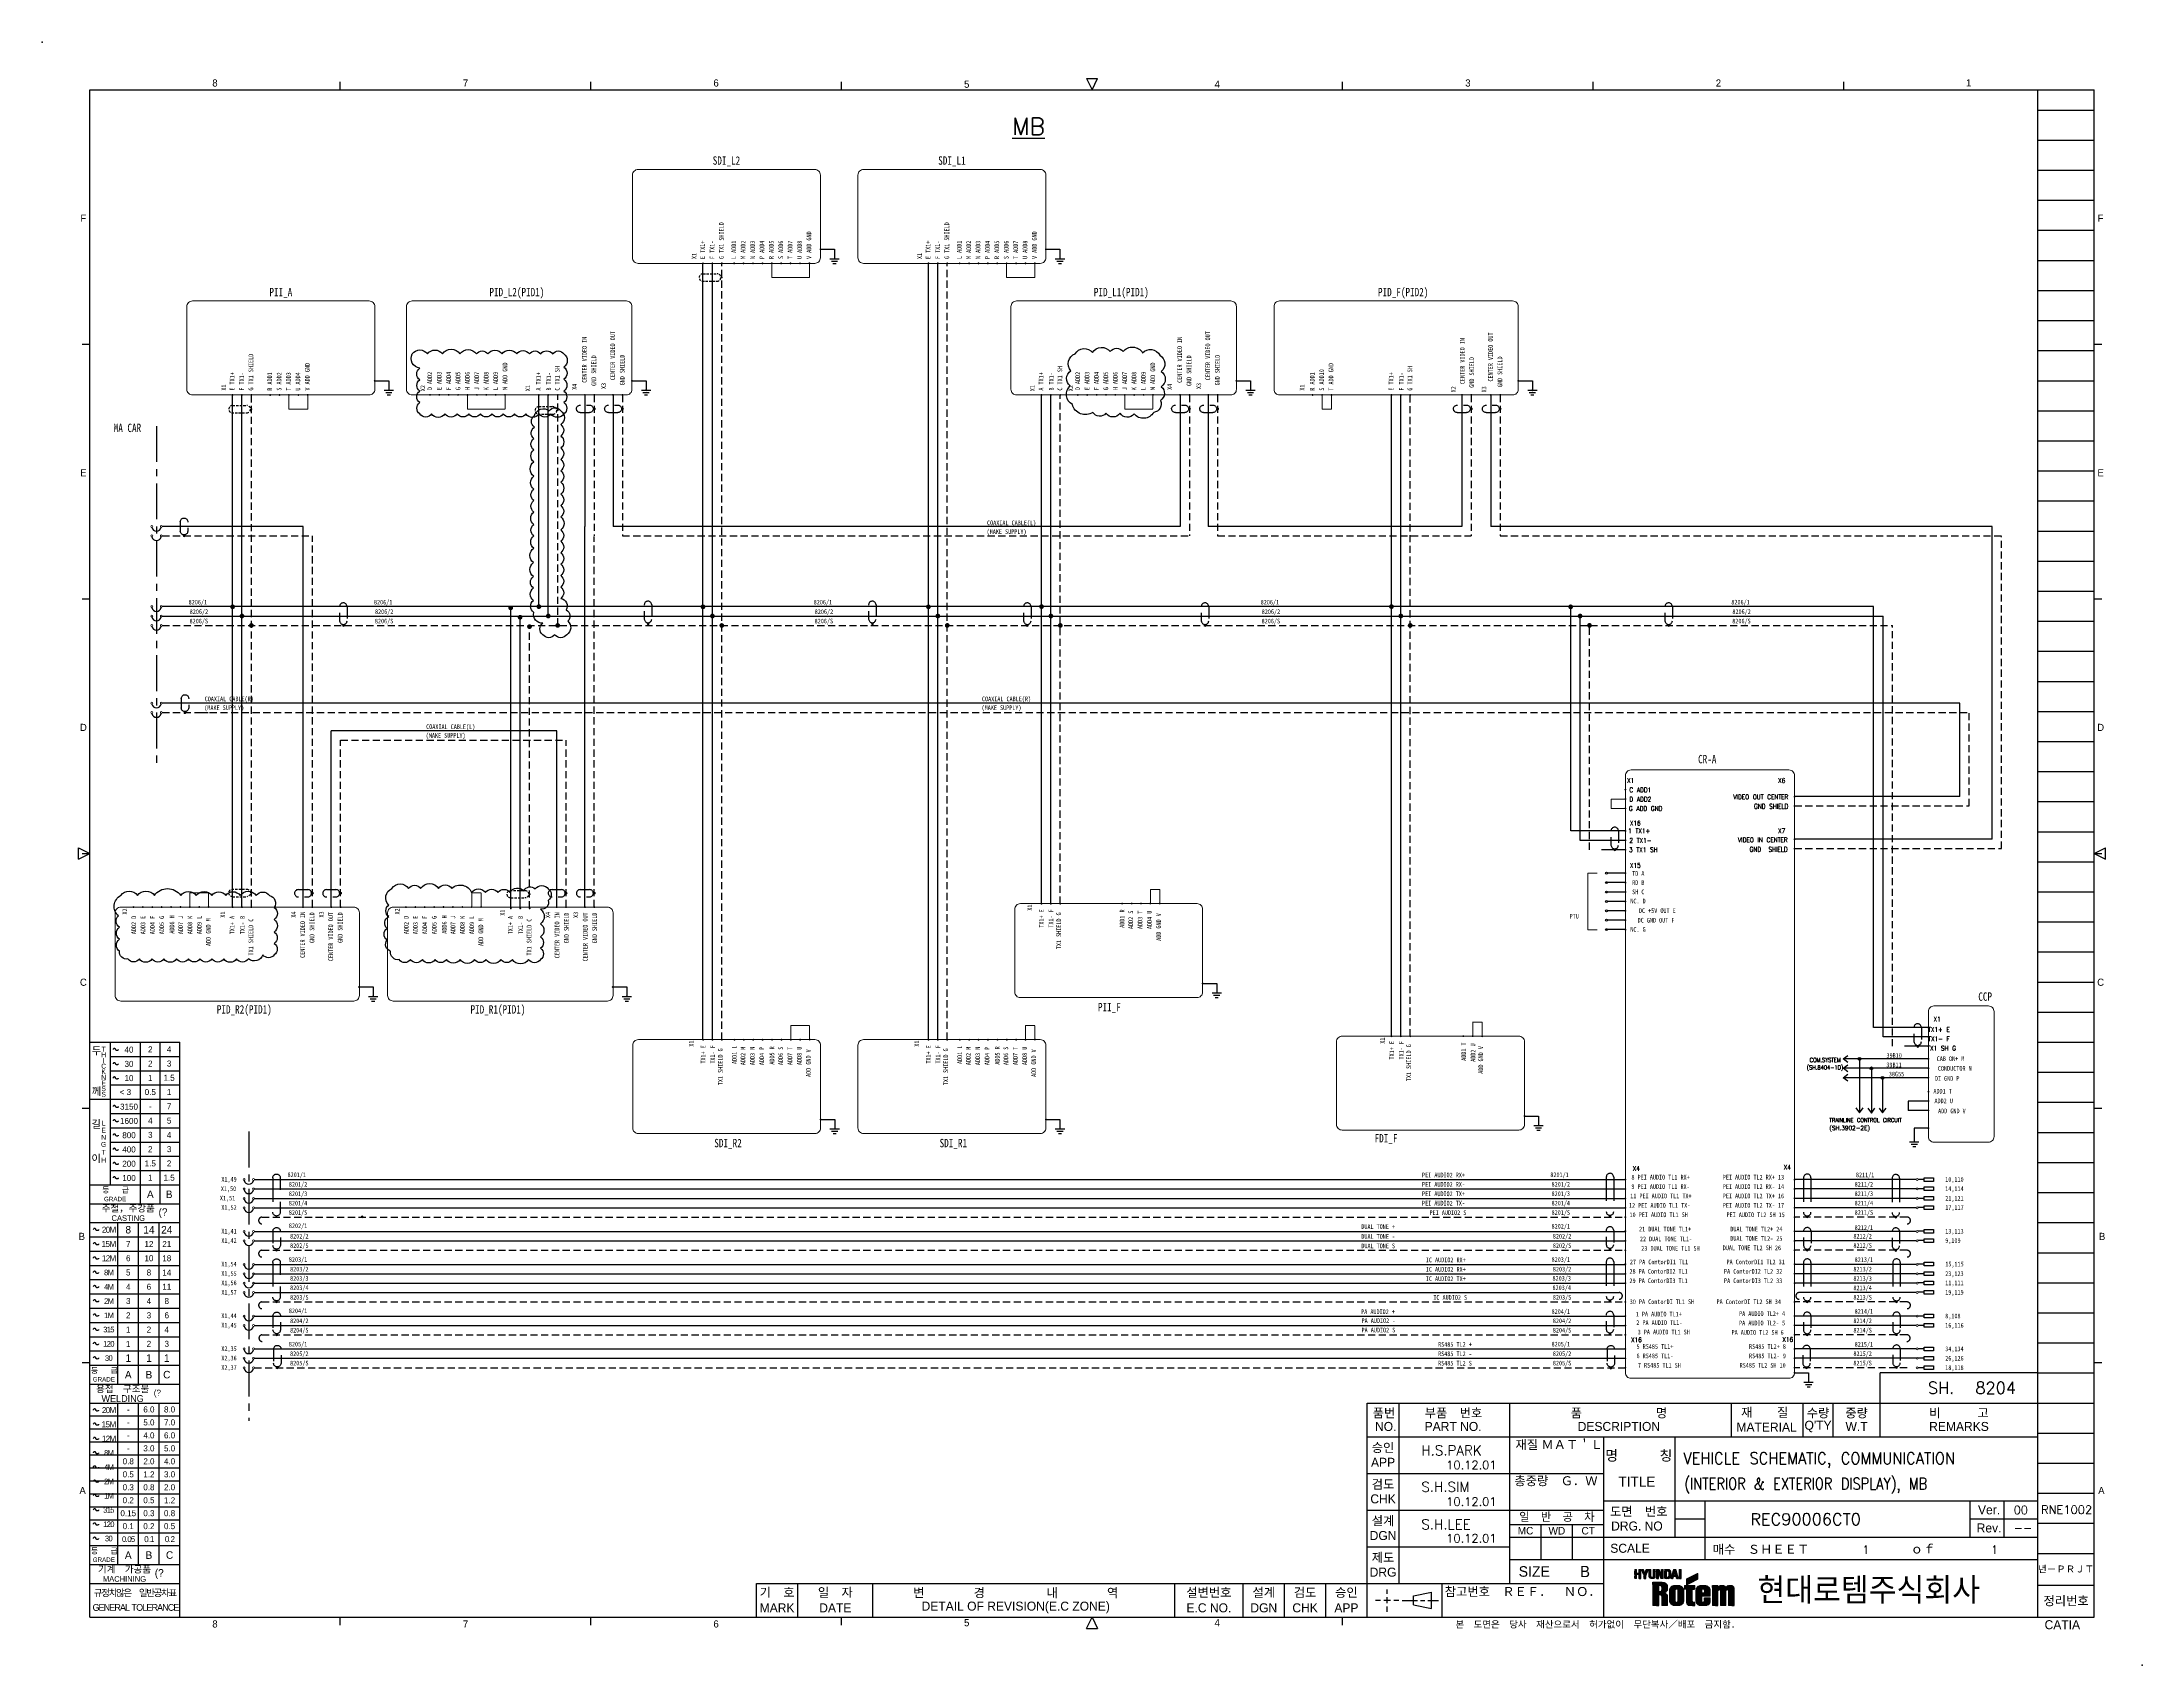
# Model space of a CAD drawing. Header units: millimetres. Extents: x 1599 to 2158, y -510 to -79.
import ezdxf
from ezdxf.enums import TextEntityAlignment as Align

# ---------------------------------------------------------------- set-up
doc = ezdxf.new("R2010")
doc.units = ezdxf.units.MM
doc.linetypes.add('CENTER', pattern=[50.8, 31.75, -6.35, 6.35, -6.35])
doc.linetypes.add('HIDDEN', pattern=[9.525, 6.35, -3.175])
for name, color, linetype, lineweight in [('7', 7, 'Continuous', 15), ('ADDRESS', 85, 'Continuous', 15), ('DC+', 43, 'Continuous', 15), ('LINE', 7, 'Continuous', 15), ('TEXT', 7, 'Continuous', 15)]:
    doc.layers.add(name, color=color, linetype=linetype, lineweight=lineweight)
for name, color, linetype in [('FG', 62, 'Continuous'), ('SHIELD', 41, 'Continuous'), ('SYMS', 7, 'Continuous'), ('TX+', 1, 'Continuous'), ('TX-', 30, 'Continuous'), ('VIDEO', 50, 'Continuous')]:
    doc.layers.add(name, color=color, linetype=linetype)
doc.styles.add('CI', font='romand.shx', dxfattribs={"bigfont": 'whgdtxt.shx'})
doc.styles.add('ROMANS', font='txt', dxfattribs={"height": 0.2})
doc.styles.get("Standard").update_dxf_attribs({"font": 'txt.shx', "bigfont": 'whgtxt.shx'})
doc.styles.add('WD', font='romans.shx')
pattern_1 = [(45, (1531.588081, -317.497755), (-0.00883883476, 0.00883883476), [])]

# ---------------------------------------------------------------- blocks, each defined once
blk = doc.blocks.new('BALL')
at = {"layer": 'LINE'}
h = blk.add_hatch(color=256, dxfattribs=at)
h.paths.add_polyline_path([(203.75, 320.23, 0.41419), (203.5, 319.98), (203.75, 319.98)])
h.paths.add_polyline_path([(203.75, 320.23), (203.75, 319.98), (204, 319.98, 0.41419)])
h.paths.add_polyline_path([(204, 319.98, 0.00002), (204, 319.98), (203.5, 319.98, 1.00004)])
blk.add_circle((203.75, 319.98), 0.25, dxfattribs=at)
blk = doc.blocks.new('A$C38FC7A60')
at = {"layer": 'SHIELD', "linetype": 'HIDDEN'}
for p, q in [((-2, 10), (-2, 2.5)), ((0, 0), (0, 0.5))]:
    blk.add_line(p, q, dxfattribs=at)
for points in [[(-2, 10), (-2, 10), (-1.9, 10.5), (-1.9, 10.5), (-1.2, 12.8), (1.9, 12.3), (2, 10), (2, 10), (2, 2.5), (2, 2.5)], [(2, 2.5), (2, 2.5), (1.9, 2), (1.9, 2), (1.3, 0), (-1.3, 0), (-1.9, 2), (-1.9, 2), (-2, 2.5), (-2, 2.5)]]:
    blk.add_open_spline(points, degree=3, knots=[0, 0, 0, 0, 1, 1, 1, 2, 2, 2, 3, 3, 3, 3], dxfattribs=at)
at = {"layer": 'SHIELD', "linetype": 'HIDDEN', "xscale": -2, "yscale": 2, "zscale": 2}
blk.add_blockref('BALL', (407.5, -640), dxfattribs=at)
blk = doc.blocks.new('A$C20B15E89')
at = {"layer": 'SHIELD', "linetype": 'HIDDEN'}
for p, q in [((-2, 7.5), (-2, 2.5)), ((0, 0), (0, 0.5))]:
    blk.add_line(p, q, dxfattribs=at)
for points in [[(-2, 7.5), (-2, 7.5), (-1.9, 8), (-1.9, 8), (-1.2, 10.3), (1.9, 9.8), (2, 7.5), (2, 7.5), (2, 2.5), (2, 2.5)], [(2, 2.5), (2, 2.5), (1.9, 2), (1.9, 2), (1.3, 0), (-1.3, 0), (-1.9, 2), (-1.9, 2), (-2, 2.5), (-2, 2.5)]]:
    blk.add_open_spline(points, degree=3, knots=[0, 0, 0, 0, 1, 1, 1, 2, 2, 2, 3, 3, 3, 3], dxfattribs=at)
at = {"layer": 'SHIELD', "linetype": 'HIDDEN', "xscale": -2, "yscale": 2, "zscale": 2}
blk.add_blockref('BALL', (407.5, -640), dxfattribs=at)
blk = doc.blocks.new('HA1X3Y')
for p, q in [((-0.1, 0.075), (0, 0)), ((0, 0), (-0.1, -0.075))]:
    blk.add_line(p, q)
at = {"style": 'WD', "width": 0.9}
blk.add_attdef('DESC1', text='', height=0.125, dxfattribs=at).set_placement((-0.15, 0.2656), align=Align.RIGHT)
blk.add_attdef('DESC2', text='', height=0.125, dxfattribs=at).set_placement((-0.15, 0.2), align=Align.TOP_RIGHT)
at = {"style": 'WD', "flags": 1}
blk.add_attdef('X1TERM01', (0, 0), '', height=0.01, dxfattribs=at)
blk = doc.blocks.new('mel1vb')
at = {"const_width": 0.667}
blk.add_lwpolyline([(-0.3, 0, 1), (0.3, 0, 1)], format="xyb", close=True, dxfattribs=at)
blk = doc.blocks.new('WDDOT')
for radius in [0.72, 0.449, 0.223]:
    blk.add_circle((0, 0), radius)
blk = doc.blocks.new('HA2S1_REF')
for p, q in [((0, 0.109375), (0, -0.109375)), ((0.5625, 0.109375), (0, 0.109375)), ((0.5625, -0.109375), (0.5625, 0.109375)), ((0, -0.109375), (0.5625, -0.109375))]:
    blk.add_line(p, q)
at = {"style": 'WD', "flags": 1}
blk.add_attdef('SIGCODE', (0.0625, 0.1575), '', height=0.125, dxfattribs=at)
at = {"style": 'WD'}
blk.add_attdef('XREF', text='', height=0.125, dxfattribs=at).set_placement((0.28125, -0.0625), align=Align.CENTER)

msp = doc.modelspace()

# ---------------------------------------------------------------- hatches: boundary and pattern name
h = msp.add_hatch()
h.set_pattern_fill('ANSI31', color=256, scale=0.1, style=0)
h.set_pattern_definition(pattern_1)
h.paths.add_polyline_path([(2043.28, -490.67), (2043.28, -490.59), (2043.27, -490.51), (2043.26, -490.44), (2043.24, -490.36), (2043.22, -490.29), (2043.2, -490.22), (2043.17, -490.16), (2043.14, -490.09), (2043.1, -490.03), (2043.06, -489.97), (2043.02, -489.92), (2042.98, -489.86), (2042.93, -489.81), (2042.88, -489.76), (2042.83, -489.72), (2042.77, -489.67), (2042.71, -489.63), (2042.65, -489.59), (2042.59, -489.56), (2042.52, -489.52), (2042.45, -489.49), (2042.39, -489.47), (2042.31, -489.44), (2042.24, -489.42), (2042.17, -489.4), (2042.09, -489.38), (2042.01, -489.37), (2041.93, -489.35), (2041.85, -489.34), (2041.77, -489.34), (2041.68, -489.33), (2041.6, -489.33), (2041.19, -489.33), (2041.1, -489.33), (2041.02, -489.34), (2040.93, -489.34), (2040.85, -489.36), (2040.76, -489.37), (2040.68, -489.38), (2040.6, -489.4), (2040.53, -489.43), (2040.45, -489.45), (2040.38, -489.48), (2040.31, -489.51), (2040.24, -489.54), (2040.17, -489.58), (2040.11, -489.62), (2040.04, -489.66), (2039.99, -489.7), (2039.93, -489.75), (2039.87, -489.8), (2039.83, -489.85), (2039.78, -489.91), (2039.73, -489.97), (2039.69, -490.03), (2039.65, -490.09), (2039.62, -490.16), (2039.59, -490.23), (2039.56, -490.3), (2039.54, -490.38), (2039.52, -490.46), (2039.51, -490.54), (2039.49, -490.62), (2039.49, -490.7), (2039.48, -490.79), (2039.48, -493.29), (2039.49, -493.38), (2039.49, -493.46), (2039.5, -493.54), (2039.52, -493.62), (2039.54, -493.7), (2039.56, -493.77), (2039.58, -493.84), (2039.61, -493.91), (2039.64, -493.98), (2039.67, -494.04), (2039.7, -494.1), (2039.74, -494.16), (2039.79, -494.21), (2039.83, -494.26), (2039.88, -494.31), (2039.93, -494.36), (2039.98, -494.4), (2040.04, -494.44), (2040.1, -494.48), (2040.16, -494.51), (2040.23, -494.54), (2040.3, -494.57), (2040.37, -494.6), (2040.44, -494.63), (2040.51, -494.65), (2040.59, -494.66), (2040.67, -494.68), (2040.76, -494.69), (2040.84, -494.7), (2040.93, -494.71), (2041.02, -494.71), (2041.11, -494.71), (2041.66, -494.71), (2041.74, -494.71), (2041.82, -494.71), (2041.89, -494.7), (2041.97, -494.69), (2042.05, -494.68), (2042.12, -494.67), (2042.2, -494.65), (2042.27, -494.63), (2042.34, -494.61), (2042.41, -494.59), (2042.48, -494.56), (2042.54, -494.53), (2042.61, -494.5), (2042.67, -494.47), (2042.73, -494.44), (2042.78, -494.4), (2042.84, -494.36), (2042.89, -494.32), (2042.94, -494.27), (2042.98, -494.23), (2043.03, -494.18), (2043.07, -494.13), (2043.1, -494.08), (2043.14, -494.02), (2043.17, -493.97), (2043.19, -493.91), (2043.22, -493.85), (2043.24, -493.79), (2043.25, -493.72), (2043.26, -493.66), (2043.27, -493.59), (2043.27, -493.52), (2043.28, -492.62), (2041.74, -492.62), (2041.74, -493.37), (2041.74, -493.46), (2041.72, -493.54), (2041.68, -493.62), (2041.65, -493.68), (2041.58, -493.74), (2041.52, -493.78), (2041.46, -493.8), (2041.38, -493.81), (2041.31, -493.8), (2041.24, -493.78), (2041.18, -493.75), (2041.13, -493.7), (2041.08, -493.63), (2041.05, -493.57), (2041.03, -493.48), (2041.03, -493.39), (2041.03, -490.63), (2041.03, -490.58), (2041.05, -490.5), (2041.08, -490.43), (2041.12, -490.38), (2041.18, -490.33), (2041.24, -490.31), (2041.29, -490.29), (2041.37, -490.29), (2041.44, -490.29), (2041.5, -490.31), (2041.56, -490.34), (2041.62, -490.38), (2041.67, -490.43), (2041.7, -490.48), (2041.73, -490.55), (2041.74, -490.62), (2041.74, -491.34), (2041.03, -491.34), (2041.03, -492.18), (2043.28, -492.18)])
h.paths.add_polyline_path([(2038.51, -490.35), (2039.22, -490.35), (2039.22, -489.33), (2036.48, -489.33), (2036.48, -490.35), (2036.99, -490.35), (2037.01, -493.74), (2037.01, -493.8), (2037.01, -493.86), (2037.02, -493.92), (2037.03, -493.98), (2037.04, -494.03), (2037.05, -494.08), (2037.06, -494.13), (2037.08, -494.18), (2037.09, -494.22), (2037.11, -494.27), (2037.13, -494.31), (2037.16, -494.35), (2037.18, -494.38), (2037.21, -494.42), (2037.24, -494.45), (2037.27, -494.48), (2037.3, -494.51), (2037.33, -494.54), (2037.36, -494.56), (2037.4, -494.59), (2037.44, -494.61), (2037.47, -494.63), (2037.51, -494.64), (2037.56, -494.66), (2037.6, -494.67), (2037.64, -494.68), (2037.68, -494.69), (2037.73, -494.7), (2037.78, -494.71), (2037.82, -494.71), (2037.87, -494.71), (2037.92, -494.71), (2039.22, -494.71), (2039.22, -493.76), (2038.77, -493.76), (2038.73, -493.76), (2038.69, -493.74), (2038.67, -493.73), (2038.6, -493.69), (2038.56, -493.62), (2038.53, -493.55), (2038.51, -493.49), (2038.51, -493.44)])
h.paths.add_polyline_path([(2036.25, -493.36), (2036.26, -493.27), (2036.26, -490.69), (2036.25, -490.62), (2036.25, -490.55), (2036.24, -490.48), (2036.22, -490.41), (2036.2, -490.35), (2036.18, -490.28), (2036.15, -490.22), (2036.12, -490.15), (2036.08, -490.1), (2036.04, -490.04), (2036, -489.98), (2035.96, -489.92), (2035.91, -489.87), (2035.86, -489.82), (2035.81, -489.77), (2035.75, -489.72), (2035.7, -489.68), (2035.64, -489.64), (2035.58, -489.6), (2035.51, -489.56), (2035.45, -489.52), (2035.38, -489.49), (2035.31, -489.46), (2035.25, -489.44), (2035.17, -489.41), (2035.1, -489.39), (2035.03, -489.37), (2034.96, -489.36), (2034.89, -489.35), (2034.82, -489.34), (2034.74, -489.33), (2034.67, -489.33), (2034.08, -489.33), (2033.99, -489.33), (2033.91, -489.34), (2033.82, -489.35), (2033.74, -489.36), (2033.66, -489.38), (2033.58, -489.4), (2033.5, -489.42), (2033.43, -489.44), (2033.35, -489.47), (2033.28, -489.5), (2033.22, -489.54), (2033.15, -489.57), (2033.09, -489.61), (2033.03, -489.66), (2032.97, -489.7), (2032.91, -489.74), (2032.86, -489.79), (2032.81, -489.84), (2032.77, -489.9), (2032.72, -489.95), (2032.68, -490.01), (2032.65, -490.07), (2032.61, -490.12), (2032.58, -490.18), (2032.55, -490.25), (2032.53, -490.31), (2032.51, -490.38), (2032.49, -490.44), (2032.48, -490.51), (2032.47, -490.58), (2032.46, -490.64), (2032.46, -490.71), (2033.98, -490.59), (2033.98, -490.54), (2034, -490.48), (2034.03, -490.42), (2034.09, -490.36), (2034.16, -490.32), (2034.23, -490.3), (2034.29, -490.29), (2034.35, -490.29), (2034.43, -490.29), (2034.47, -490.31), (2034.51, -490.32), (2034.58, -490.36), (2034.64, -490.42), (2034.67, -490.48), (2034.69, -490.54), (2034.69, -490.59), (2034.69, -493.44), (2034.69, -493.5), (2034.67, -493.6), (2034.64, -493.66), (2034.59, -493.73), (2034.54, -493.78), (2034.48, -493.81), (2034.42, -493.84), (2034.34, -493.85), (2034.25, -493.84), (2034.2, -493.82), (2034.13, -493.78), (2034.08, -493.73), (2034.03, -493.66), (2034, -493.59), (2033.98, -493.51), (2033.98, -493.44), (2033.98, -490.59), (2032.46, -490.71), (2032.46, -493.33), (2032.46, -493.42), (2032.47, -493.5), (2032.48, -493.58), (2032.5, -493.66), (2032.52, -493.73), (2032.55, -493.8), (2032.58, -493.87), (2032.61, -493.93), (2032.65, -494), (2032.69, -494.06), (2032.74, -494.12), (2032.79, -494.17), (2032.84, -494.23), (2032.89, -494.28), (2032.95, -494.32), (2033.01, -494.37), (2033.07, -494.41), (2033.13, -494.45), (2033.2, -494.48), (2033.27, -494.52), (2033.33, -494.55), (2033.4, -494.58), (2033.47, -494.6), (2033.54, -494.63), (2033.61, -494.65), (2033.68, -494.67), (2033.75, -494.68), (2033.81, -494.69), (2033.88, -494.7), (2033.95, -494.71), (2034.02, -494.71), (2034.08, -494.71), (2034.57, -494.71), (2034.66, -494.71), (2034.74, -494.7), (2034.83, -494.7), (2034.91, -494.68), (2035, -494.67), (2035.07, -494.65), (2035.15, -494.63), (2035.23, -494.61), (2035.31, -494.59), (2035.38, -494.56), (2035.45, -494.53), (2035.52, -494.49), (2035.58, -494.46), (2035.65, -494.42), (2035.71, -494.38), (2035.77, -494.33), (2035.82, -494.29), (2035.87, -494.24), (2035.92, -494.18), (2035.97, -494.13), (2036.02, -494.07), (2036.06, -494.01), (2036.09, -493.95), (2036.13, -493.88), (2036.16, -493.82), (2036.18, -493.75), (2036.2, -493.68), (2036.22, -493.6), (2036.24, -493.52), (2036.25, -493.44)])
h.paths.add_polyline_path([(2031.97, -492.26), (2031.97, -492.2), (2031.96, -492.15), (2031.96, -492.1), (2031.94, -492.06), (2031.93, -492.01), (2031.91, -491.97), (2031.89, -491.92), (2031.87, -491.88), (2031.85, -491.84), (2031.82, -491.81), (2031.79, -491.77), (2031.76, -491.73), (2031.72, -491.7), (2031.69, -491.67), (2031.65, -491.64), (2031.6, -491.61), (2031.56, -491.59), (2031.52, -491.56), (2031.47, -491.54), (2031.42, -491.51), (2031.37, -491.49), (2031.32, -491.47), (2031.27, -491.46), (2031.22, -491.44), (2031.16, -491.43), (2031.1, -491.41), (2031.05, -491.4), (2030.99, -491.39), (2030.93, -491.38), (2030.87, -491.37), (2030.81, -491.37), (2030.75, -491.36), (2030.81, -491.36), (2030.87, -491.35), (2030.93, -491.34), (2030.99, -491.33), (2031.05, -491.31), (2031.1, -491.29), (2031.16, -491.27), (2031.22, -491.25), (2031.27, -491.22), (2031.32, -491.19), (2031.37, -491.16), (2031.42, -491.13), (2031.47, -491.1), (2031.52, -491.06), (2031.56, -491.02), (2031.6, -490.98), (2031.65, -490.94), (2031.69, -490.9), (2031.72, -490.86), (2031.76, -490.81), (2031.79, -490.76), (2031.82, -490.71), (2031.85, -490.66), (2031.87, -490.61), (2031.89, -490.56), (2031.91, -490.51), (2031.93, -490.45), (2031.94, -490.4), (2031.96, -490.34), (2031.96, -490.28), (2031.97, -490.22), (2031.97, -490.16), (2031.97, -489.72), (2031.97, -489.65), (2031.96, -489.58), (2031.95, -489.52), (2031.94, -489.45), (2031.93, -489.39), (2031.91, -489.33), (2031.89, -489.27), (2031.86, -489.22), (2031.83, -489.16), (2031.8, -489.11), (2031.77, -489.06), (2031.73, -489.01), (2031.69, -488.96), (2031.64, -488.92), (2031.6, -488.87), (2031.55, -488.83), (2031.49, -488.79), (2031.44, -488.76), (2031.38, -488.72), (2031.31, -488.69), (2031.25, -488.66), (2031.18, -488.64), (2031.11, -488.61), (2031.04, -488.59), (2030.96, -488.57), (2030.88, -488.55), (2030.8, -488.53), (2030.71, -488.52), (2030.63, -488.51), (2030.53, -488.51), (2030.44, -488.5), (2030.34, -488.5), (2028.05, -488.5), (2028.05, -494.71), (2029.61, -494.71), (2029.61, -489.37), (2029.94, -489.37), (2030.03, -489.38), (2030.14, -489.42), (2030.24, -489.5), (2030.3, -489.57), (2030.33, -489.62), (2030.36, -489.68), (2030.38, -489.75), (2030.41, -489.81), (2030.42, -489.88), (2030.44, -489.95), (2030.45, -490.03), (2030.45, -490.1), (2030.45, -490.17), (2030.45, -490.25), (2030.45, -490.32), (2030.43, -490.4), (2030.42, -490.47), (2030.4, -490.54), (2030.38, -490.6), (2030.35, -490.67), (2030.32, -490.73), (2030.29, -490.78), (2030.23, -490.86), (2030.14, -490.92), (2030.03, -490.97), (2029.94, -490.98), (2029.61, -490.98), (2029.61, -491.87), (2030, -491.87), (2030.04, -491.87), (2030.08, -491.88), (2030.12, -491.89), (2030.2, -491.94), (2030.23, -491.96), (2030.25, -491.99), (2030.28, -492.02), (2030.3, -492.05), (2030.33, -492.09), (2030.35, -492.12), (2030.37, -492.16), (2030.38, -492.18), (2030.39, -492.21), (2030.41, -492.26), (2030.42, -492.29), (2030.42, -492.32), (2030.43, -492.37), (2030.44, -492.4), (2030.45, -492.45), (2030.45, -492.48), (2030.45, -492.5), (2030.45, -494.71), (2031.97, -494.71)])
h = msp.add_hatch()
h.set_pattern_fill('ANSI31', color=256, scale=0.1, style=0)
h.set_pattern_definition(pattern_1)
h.paths.add_polyline_path([(2049.66, -490.25), (2049.66, -490.14), (2049.64, -490.04), (2049.61, -489.94), (2049.58, -489.85), (2049.54, -489.77), (2049.48, -489.7), (2049.43, -489.63), (2049.36, -489.57), (2049.29, -489.51), (2049.21, -489.46), (2049.13, -489.42), (2049.05, -489.39), (2048.96, -489.36), (2048.87, -489.34), (2048.77, -489.32), (2048.68, -489.31), (2048.58, -489.31), (2048.49, -489.31), (2048.39, -489.32), (2048.3, -489.34), (2048.2, -489.37), (2048.12, -489.4), (2048.03, -489.44), (2047.95, -489.48), (2047.87, -489.53), (2047.8, -489.59), (2047.73, -489.65), (2047.67, -489.72), (2047.62, -489.8), (2047.57, -489.88), (2047.54, -489.97), (2047.51, -490.06), (2047.48, -489.97), (2047.44, -489.88), (2047.4, -489.8), (2047.35, -489.72), (2047.3, -489.65), (2047.24, -489.59), (2047.18, -489.53), (2047.11, -489.49), (2047.03, -489.44), (2046.96, -489.4), (2046.88, -489.37), (2046.79, -489.35), (2046.71, -489.33), (2046.62, -489.32), (2046.53, -489.31), (2046.45, -489.31), (2046.36, -489.31), (2046.27, -489.32), (2046.18, -489.34), (2046.1, -489.36), (2046.01, -489.39), (2045.93, -489.43), (2045.85, -489.47), (2045.78, -489.51), (2045.7, -489.57), (2045.63, -489.62), (2045.57, -489.69), (2045.51, -489.75), (2045.46, -489.83), (2045.41, -489.91), (2045.37, -489.99), (2045.33, -490.08), (2045.33, -489.33), (2043.87, -489.33), (2043.87, -494.71), (2045.33, -494.71), (2045.33, -490.81), (2045.35, -490.73), (2045.37, -490.67), (2045.41, -490.61), (2045.46, -490.57), (2045.52, -490.53), (2045.58, -490.5), (2045.65, -490.49), (2045.72, -490.49), (2045.78, -490.5), (2045.84, -490.52), (2045.9, -490.55), (2045.95, -490.59), (2045.99, -490.65), (2046.03, -490.72), (2046.04, -490.8), (2046.05, -490.86), (2046.05, -494.71), (2047.49, -494.71), (2047.49, -490.75), (2047.5, -490.68), (2047.53, -490.62), (2047.57, -490.57), (2047.63, -490.53), (2047.69, -490.51), (2047.75, -490.49), (2047.8, -490.49), (2047.85, -490.48), (2047.92, -490.5), (2047.98, -490.51), (2048.03, -490.54), (2048.1, -490.59), (2048.14, -490.65), (2048.17, -490.72), (2048.18, -490.79), (2048.18, -494.71), (2049.64, -494.71)])

# ---------------------------------------------------------------- linework, layer by layer
at = {"color": 6, "linetype": 'Continuous'}
for p, q in [((1678.76, -91.4), (1678.76, -89.29)), ((1745.44, -91.4), (1745.44, -89.29)), ((1812.11, -91.4), (1812.11, -89.29)), ((1945.46, -91.4), (1945.46, -89.29)), ((2012.14, -91.4), (2012.14, -89.29)), ((2078.81, -91.4), (2078.81, -89.29)), ((2130.49, -104.8), (2145.49, -104.8)), ((2130.49, -120.8), (2145.49, -120.8)), ((2130.49, -136.8), (2145.49, -136.8)), ((2130.49, -152.8), (2145.49, -152.8)), ((1610.04, -159.13), (1612.09, -159.13)), ((2145.49, -159.13), (2147.54, -159.13)), ((2130.49, -168.8), (2145.49, -168.8)), ((2130.49, -184.8), (2145.49, -184.8)), ((2130.49, -200.8), (2145.49, -200.8)), ((2130.49, -216.8), (2145.49, -216.8)), ((1610.04, -226.86), (1612.09, -226.86)), ((2145.49, -226.86), (2147.54, -226.86)), ((2130.49, -232.8), (2145.49, -232.8)), ((2130.49, -248.8), (2145.49, -248.8)), ((2130.49, -264.8), (2145.49, -264.8)), ((2130.49, -280.8), (2145.49, -280.8)), ((1610.04, -294.6), (1612.09, -294.6)), ((2145.49, -294.6), (2147.54, -294.6)), ((2130.49, -296.8), (2145.49, -296.8)), ((2130.49, -312.8), (2145.49, -312.8)), ((2130.49, -328.8), (2145.49, -328.8)), ((1617.59, -382.75), (1617.59, -344.8)), ((1625.59, -387.77), (1625.59, -344.8)), ((1630.84, -387.77), (1630.84, -344.8)), ((2130.49, -344.8), (2145.49, -344.8)), ((1617.59, -348.59), (1636.09, -348.59)), ((1617.59, -352.39), (1636.09, -352.39)), ((1617.59, -356.18), (1636.09, -356.18)), ((1610.04, -362.33), (1612.09, -362.33)), ((1612.09, -359.98), (1636.09, -359.98)), ((2130.49, -360.8), (2145.49, -360.8)), ((2145.49, -362.33), (2147.54, -362.33)), ((1617.59, -363.77), (1636.09, -363.77)), ((1617.59, -367.57), (1636.09, -367.57)), ((1617.59, -371.36), (1636.09, -371.36)), ((1617.59, -375.16), (1636.09, -375.16)), ((1617.59, -378.95), (1636.09, -378.95)), ((2130.49, -376.8), (2145.49, -376.8)), ((1612.09, -382.75), (1636.09, -382.75)), ((1612.09, -387.77), (1636.09, -387.77)), ((1612.09, -396.59), (1636.09, -396.59)), ((1619.59, -435.77), (1619.59, -392.8)), ((1625.09, -435.77), (1625.09, -392.8)), ((1630.59, -435.77), (1630.59, -392.8)), ((2130.49, -392.8), (2145.49, -392.8)), ((1612.09, -400.39), (1636.09, -400.39)), ((1612.09, -404.18), (1636.09, -404.18)), ((1612.09, -407.98), (1636.09, -407.98)), ((1612.09, -411.77), (1636.09, -411.77)), ((2130.49, -408.8), (2145.49, -408.8)), ((1612.09, -415.57), (1636.09, -415.57)), ((1612.09, -419.36), (1636.09, -419.36)), ((1612.09, -423.16), (1636.09, -423.16)), ((1610.04, -430.06), (1612.09, -430.06)), ((1612.09, -426.95), (1636.09, -426.95)), ((2130.49, -424.8), (2145.49, -424.8)), ((2145.49, -430.06), (2147.54, -430.06)), ((1612.09, -430.75), (1636.09, -430.75)), ((1612.09, -435.77), (1636.09, -435.77)), ((2088.49, -440.8), (2088.49, -432.8)), ((2130.49, -432.8), (2088.49, -432.8)), ((1619.59, -483.77), (1619.59, -440.8)), ((1625.09, -483.77), (1625.09, -440.8)), ((1630.59, -483.77), (1630.59, -440.8)), ((1960.49, -488.8), (1960.49, -440.8)), ((1989.99, -488.8), (1989.99, -440.8)), ((2048.99, -449.8), (2048.99, -440.8)), ((2067.99, -449.8), (2067.99, -440.8)), ((2075.99, -449.8), (2075.99, -440.8)), ((2088.49, -449.8), (2088.49, -440.8)), ((2130.49, -440.8), (2145.49, -440.8)), ((1612.09, -444.25), (1636.09, -444.25)), ((1612.09, -447.7), (1636.09, -447.7)), ((1612.09, -451.15), (1636.09, -451.15)), ((2014.99, -497.8), (2014.99, -449.8)), ((2033.99, -476.46), (2033.99, -449.8)), ((1612.09, -454.6), (1636.09, -454.6)), ((1612.09, -458.05), (1636.09, -458.05)), ((2130.49, -456.8), (2145.49, -456.8)), ((1612.09, -461.5), (1636.09, -461.5)), ((1951.99, -459.55), (2014.99, -459.55)), ((1612.09, -464.95), (1636.09, -464.95)), ((1612.09, -468.4), (1636.09, -468.4)), ((1951.99, -469.3), (2014.99, -469.3)), ((2014.99, -466.81), (2130.49, -466.81)), ((2041.99, -476.46), (2041.99, -466.81)), ((2112.49, -476.46), (2112.49, -466.81)), ((2121.49, -476.46), (2121.49, -466.81)), ((1612.09, -471.85), (1636.09, -471.85)), ((1989.99, -473.1), (2014.99, -473.1)), ((1998.32, -482.46), (1998.32, -473.1)), ((2006.65, -482.46), (2006.65, -473.1)), ((2033.99, -471.64), (2041.99, -471.64)), ((2112.49, -471.64), (2130.49, -471.64)), ((2130.49, -472.8), (2145.49, -472.8)), ((1612.09, -475.3), (1636.09, -475.3)), ((1612.09, -478.75), (1636.09, -478.75)), ((1951.99, -479.05), (1989.99, -479.05)), ((1989.99, -476.46), (2014.99, -476.46)), ((2014.99, -476.46), (2130.49, -476.46)), ((2041.99, -482.46), (2041.99, -476.46)), ((2110.49, -476.46), (2115.49, -476.46)), ((1612.09, -483.77), (1636.09, -483.77)), ((1989.99, -482.46), (2130.49, -482.46)), ((1800.49, -497.8), (1800.49, -488.8)), ((1820.49, -497.8), (1820.49, -488.8)), ((1900.8, -497.8), (1900.8, -488.8)), ((1918.99, -497.8), (1918.99, -488.8)), ((1929.99, -497.8), (1929.99, -488.8)), ((1940.99, -497.8), (1940.99, -488.8)), ((1951.99, -488.8), (2014.99, -488.8)), ((1957.31, -491.59), (1957.31, -490.38)), ((1964.36, -492.1), (1969.16, -491.1)), ((1969.16, -495.5), (1969.16, -491.1)), ((1971.99, -497.8), (1971.99, -488.8)), ((2130.49, -489.3), (2145.49, -489.3)), ((1954.23, -493.29), (1955.58, -493.29)), ((1956.48, -493.29), (1958.18, -493.29)), ((1957.31, -494.06), (1957.31, -492.49)), ((1957.31, -496.34), (1957.31, -494.96)), ((1959.08, -493.29), (1960.43, -493.29)), ((1961.29, -493.3), (1965.37, -493.3)), ((1964.36, -494.5), (1964.36, -492.1)), ((1964.36, -494.5), (1969.16, -495.5)), ((1966.17, -493.3), (1967.37, -493.3)), ((1968.17, -493.3), (1970.98, -493.3)), ((1678.76, -499.9), (1678.76, -497.8)), ((1745.44, -499.9), (1745.44, -497.8)), ((1812.11, -499.9), (1812.11, -497.8)), ((1945.46, -499.9), (1945.46, -497.8))]:
    msp.add_line(p, q, dxfattribs=at)
at = {"color": 2, "linetype": 'Continuous'}
for p, q in [((1877.29, -88.37), (1880.29, -88.37)), ((1877.29, -88.37), (1878.79, -91.4)), ((1878.79, -91.4), (1880.29, -88.37)), ((1609.07, -293.08), (1612.09, -294.6)), ((1609.07, -296.12), (1609.07, -293.08)), ((1609.07, -296.12), (1612.09, -294.6)), ((2145.49, -294.6), (2148.51, -293.08)), ((2145.49, -294.6), (2148.51, -296.12)), ((2148.51, -296.12), (2148.51, -293.08)), ((1877.29, -500.82), (1878.79, -497.8)), ((1877.29, -500.82), (1880.29, -500.82)), ((1878.79, -497.8), (1880.29, -500.82))]:
    msp.add_line(p, q, dxfattribs=at)
at = {"color": 5, "linetype": 'Continuous'}
for p, q in [((1612.09, -497.8), (1612.09, -91.4)), ((1612.09, -91.4), (2145.49, -91.4)), ((2130.49, -497.8), (2130.49, -91.4)), ((2145.49, -497.8), (2145.49, -91.4)), ((2130.49, -96.8), (2145.49, -96.8)), ((2130.49, -112.8), (2145.49, -112.8)), ((2130.49, -128.8), (2145.49, -128.8)), ((2130.49, -144.8), (2145.49, -144.8)), ((2130.49, -160.8), (2145.49, -160.8)), ((2130.49, -176.8), (2145.49, -176.8)), ((2130.49, -192.8), (2145.49, -192.8)), ((2130.49, -208.8), (2145.49, -208.8)), ((2130.49, -224.8), (2145.49, -224.8)), ((2130.49, -240.8), (2145.49, -240.8)), ((2130.49, -256.8), (2145.49, -256.8)), ((2130.49, -272.8), (2145.49, -272.8)), ((2130.49, -288.8), (2145.49, -288.8)), ((2130.49, -304.8), (2145.49, -304.8)), ((2130.49, -320.8), (2145.49, -320.8)), ((2130.49, -336.8), (2145.49, -336.8)), ((1612.09, -344.8), (1636.09, -344.8)), ((1636.09, -497.8), (1636.09, -344.8)), ((2130.49, -352.8), (2145.49, -352.8)), ((2130.49, -368.8), (2145.49, -368.8)), ((2130.49, -384.8), (2145.49, -384.8)), ((1612.09, -392.8), (1636.09, -392.8)), ((2130.49, -400.8), (2145.49, -400.8)), ((2130.49, -416.8), (2145.49, -416.8)), ((2130.49, -432.8), (2145.49, -432.8)), ((1612.09, -440.8), (1636.09, -440.8)), ((1951.99, -497.8), (1951.99, -440.8)), ((1951.99, -440.8), (2130.49, -440.8)), ((1951.99, -449.8), (2130.49, -449.8)), ((2130.49, -448.8), (2145.49, -448.8)), ((2130.49, -464.8), (2145.49, -464.8)), ((2130.49, -480.8), (2145.49, -480.8)), ((1612.09, -488.8), (1636.09, -488.8)), ((1789.49, -497.8), (1789.49, -488.8)), ((1789.49, -488.8), (1951.99, -488.8)), ((1612.09, -497.8), (2145.49, -497.8))]:
    msp.add_line(p, q, dxfattribs=at)
at = {"color": 0}
for p, q in [((1809.02, -136.35), (1811.52, -136.35)), ((1809.44, -136.98), (1811.11, -136.98)), ((1809.86, -137.6), (1810.69, -137.6)), ((1869.02, -136.35), (1871.52, -136.35)), ((1869.44, -136.98), (1871.11, -136.98)), ((1869.86, -137.6), (1870.69, -137.6)), ((1690.44, -171.35), (1692.94, -171.35)), ((1690.85, -171.98), (1692.52, -171.98)), ((1691.27, -172.6), (1692.1, -172.6)), ((1758.88, -171.35), (1761.38, -171.35)), ((1759.3, -171.98), (1760.96, -171.98)), ((1759.71, -172.6), (1760.55, -172.6)), ((1919.72, -171.35), (1922.22, -171.35)), ((1920.13, -171.98), (1921.8, -171.98)), ((1920.55, -172.6), (1921.38, -172.6)), ((1994.72, -171.35), (1997.22, -171.35)), ((1995.13, -171.98), (1996.8, -171.98)), ((1995.55, -172.6), (1996.38, -172.6)), ((1686.25, -332.6), (1688.75, -332.6)), ((1686.67, -333.23), (1688.34, -333.23)), ((1687.09, -333.85), (1687.92, -333.85)), ((1753.75, -332.6), (1756.25, -332.6)), ((1754.17, -333.23), (1755.84, -333.23)), ((1754.59, -333.85), (1755.42, -333.85)), ((1910.73, -331.69), (1913.23, -331.69)), ((1911.15, -332.31), (1912.82, -332.31)), ((1911.57, -332.94), (1912.4, -332.94)), ((1809.07, -367.87), (1811.57, -367.87)), ((1809.49, -368.5), (1811.15, -368.5)), ((1869.02, -367.87), (1871.52, -367.87)), ((1869.44, -368.5), (1871.11, -368.5)), ((1996.36, -366.94), (1998.86, -366.94)), ((1996.77, -367.57), (1998.44, -367.57)), ((1997.19, -368.19), (1998.02, -368.19)), ((1809.9, -369.12), (1810.74, -369.12)), ((1869.86, -369.12), (1870.69, -369.12)), ((2098.84, -371.42), (2096.34, -371.42)), ((2098.42, -372.05), (2096.76, -372.05)), ((2098.01, -372.67), (2097.17, -372.67)), ((2068.23, -435.26), (2070.73, -435.26)), ((2068.65, -435.88), (2070.31, -435.88)), ((2069.06, -436.51), (2069.9, -436.51))]:
    msp.add_line(p, q, dxfattribs=at)
for p, q in [((2020.71, -299.85), (2015.96, -299.85)), ((2020.71, -302.35), (2015.96, -302.35)), ((2020.71, -304.85), (2015.96, -304.85)), ((2020.71, -307.35), (2015.96, -307.35)), ((2020.71, -309.85), (2015.96, -309.85)), ((2020.71, -312.35), (2015.96, -312.35)), ((2020.71, -314.85), (2015.96, -314.85)), ((2083.03, -349.25), (2083.03, -363.57)), ((2086.17, -351.75), (2086.17, -363.64)), ((2089.16, -354.25), (2089.16, -363.61)), ((2101.36, -360.45), (2095.99, -360.45)), ((2095.99, -360.45), (2095.99, -362.95)), ((2101.38, -362.95), (2095.99, -362.95)), ((1655.9, -381.35), (2020.71, -381.35)), ((1655.9, -383.85), (2020.71, -383.85)), ((2098.09, -381.35), (2065.73, -381.35)), ((2098.09, -383.85), (2065.73, -383.85)), ((1655.9, -386.35), (2020.71, -386.35)), ((1655.9, -388.85), (2020.71, -388.85)), ((2098.09, -386.35), (2065.73, -386.35)), ((2098.09, -388.85), (2065.73, -388.85)), ((1655.9, -395.16), (2020.71, -395.16)), ((2098.09, -395.16), (2065.73, -395.16)), ((1655.9, -397.66), (2020.71, -397.66)), ((2098.09, -397.66), (2065.73, -397.66)), ((1655.65, -406.41), (2020.71, -406.41)), ((1655.9, -403.91), (2020.71, -403.91)), ((2098.09, -403.91), (2065.73, -403.91)), ((2098.09, -406.41), (2065.73, -406.41)), ((1655.9, -408.91), (2020.71, -408.91)), ((1655.9, -411.41), (2019.03, -411.41)), ((2098.09, -408.91), (2065.73, -408.91)), ((2098.09, -411.41), (2066.97, -411.41)), ((1655.9, -417.66), (2020.71, -417.66)), ((2098.09, -417.66), (2065.73, -417.66)), ((1655.9, -420.16), (2020.71, -420.16)), ((2098.09, -420.16), (2065.73, -420.16))]:
    msp.add_line(p, q)
at = {"color": 0, "linetype": 'Continuous'}
for p, q in [((2100.19, -383.8), (2098.58, -383.8)), ((2100.19, -381.35), (2098.59, -381.35)), ((2100.19, -388.8), (2098.58, -388.8)), ((2100.19, -386.35), (2098.59, -386.35)), ((2100.19, -395.1), (2098.58, -395.1)), ((2100.19, -397.6), (2098.58, -397.6)), ((2100.18, -403.84), (2098.58, -403.84)), ((2100.19, -406.41), (2098.59, -406.41)), ((2100.18, -408.84), (2098.58, -408.84)), ((2100.18, -411.34), (2098.58, -411.34)), ((2100.19, -417.66), (2098.59, -417.66)), ((2100.19, -420.16), (2098.59, -420.16)), ((2100.19, -426.41), (2098.59, -426.41)), ((2100.19, -428.91), (2098.59, -428.91)), ((2100.19, -431.41), (2098.59, -431.41))]:
    msp.add_line(p, q, dxfattribs=at)
at = {"color": 5, "lineweight": 0}
for p, q in [((2023.24, -485.09), (2023.22, -487.48)), ((2023.72, -485.09), (2023.24, -485.09)), ((2023.24, -485.09), (2023.24, -485.09)), ((2023.72, -486.06), (2023.72, -485.09)), ((2024.29, -486.06), (2023.72, -486.06)), ((2024.8, -485.09), (2024.29, -485.09)), ((2024.29, -485.09), (2024.29, -486.06)), ((2024.8, -487.48), (2024.8, -485.09)), ((2025, -485.09), (2025.63, -486.63)), ((2025.55, -485.09), (2025, -485.09)), ((2025, -485.09), (2025, -485.09)), ((2025.92, -486.06), (2025.55, -485.09)), ((2026.26, -485.09), (2025.92, -486.06)), ((2026.14, -486.63), (2026.83, -485.09)), ((2026.83, -485.09), (2026.26, -485.09)), ((2026.99, -485.09), (2026.99, -486.92)), ((2027.52, -485.09), (2026.99, -485.09)), ((2026.99, -485.09), (2026.99, -485.09)), ((2027.52, -486.92), (2027.52, -485.09)), ((2028.64, -485.09), (2028.13, -485.09)), ((2028.13, -485.09), (2028.13, -486.92)), ((2028.64, -486.92), (2028.64, -485.09)), ((2028.98, -485.09), (2028.98, -487.48)), ((2029.68, -485.09), (2028.98, -485.09)), ((2028.98, -485.09), (2028.98, -485.09)), ((2029.49, -487.48), (2029.49, -485.76)), ((2029.49, -485.76), (2030.12, -487.48)), ((2030.3, -486.73), (2029.68, -485.09)), ((2030.79, -485.09), (2030.3, -485.09)), ((2030.3, -485.09), (2030.3, -486.73)), ((2030.79, -487.48), (2030.79, -485.09)), ((2031.2, -485.09), (2031.2, -487.48)), ((2031.69, -485.09), (2031.2, -485.09)), ((2031.2, -485.09), (2031.2, -485.09)), ((2032.21, -485.09), (2031.69, -485.09)), ((2031.69, -485.09), (2031.69, -485.47)), ((2031.69, -485.47), (2031.69, -485.09)), ((2031.69, -485.47), (2032.07, -485.47)), ((2031.69, -487.12), (2031.69, -485.47)), ((2032.07, -485.47), (2032.09, -485.47)), ((2032.09, -485.47), (2032.1, -485.48)), ((2032.1, -485.48), (2032.11, -485.48)), ((2032.11, -485.48), (2032.13, -485.48)), ((2032.13, -485.48), (2032.14, -485.49)), ((2032.14, -485.49), (2032.15, -485.5)), ((2032.15, -485.5), (2032.16, -485.51)), ((2032.16, -485.51), (2032.17, -485.52)), ((2032.17, -485.52), (2032.18, -485.53)), ((2032.18, -485.53), (2032.19, -485.54)), ((2032.19, -485.54), (2032.2, -485.55)), ((2032.2, -485.55), (2032.21, -485.56)), ((2032.25, -485.09), (2032.21, -485.09)), ((2032.21, -485.56), (2032.23, -485.59)), ((2032.23, -485.59), (2032.24, -485.62)), ((2032.24, -485.62), (2032.26, -485.65)), ((2032.28, -485.09), (2032.25, -485.09)), ((2032.26, -485.65), (2032.27, -485.69)), ((2032.27, -485.69), (2032.28, -485.73)), ((2032.31, -485.1), (2032.28, -485.09)), ((2032.28, -485.73), (2032.28, -485.76)), ((2032.28, -485.76), (2032.29, -485.8)), ((2032.29, -485.8), (2032.29, -485.84)), ((2032.29, -485.84), (2032.29, -485.88)), ((2032.29, -485.88), (2032.29, -485.92)), ((2032.29, -485.92), (2032.29, -486.55)), ((2032.34, -485.11), (2032.31, -485.1)), ((2032.37, -485.12), (2032.34, -485.11)), ((2032.4, -485.13), (2032.37, -485.12)), ((2032.42, -485.14), (2032.4, -485.13)), ((2032.45, -485.16), (2032.42, -485.14)), ((2032.48, -485.17), (2032.45, -485.16)), ((2032.5, -485.19), (2032.48, -485.17)), ((2032.53, -485.22), (2032.5, -485.19)), ((2032.55, -485.24), (2032.53, -485.22)), ((2032.57, -485.26), (2032.55, -485.24)), ((2032.6, -485.29), (2032.57, -485.26)), ((2032.62, -485.32), (2032.6, -485.29)), ((2032.64, -485.35), (2032.62, -485.32)), ((2032.66, -485.38), (2032.64, -485.35)), ((2032.68, -485.41), (2032.66, -485.38)), ((2032.69, -485.44), (2032.68, -485.41)), ((2032.71, -485.47), (2032.69, -485.44)), ((2032.72, -485.51), (2032.71, -485.47)), ((2032.74, -485.54), (2032.72, -485.51)), ((2032.75, -485.58), (2032.74, -485.54)), ((2032.76, -485.62), (2032.75, -485.58)), ((2032.77, -485.66), (2032.76, -485.62)), ((2032.78, -485.7), (2032.77, -485.66)), ((2032.79, -485.73), (2032.78, -485.7)), ((2032.79, -485.77), (2032.79, -485.73)), ((2032.8, -485.82), (2032.79, -485.77)), ((2032.8, -485.86), (2032.8, -485.82)), ((2032.8, -485.9), (2032.8, -485.86)), ((2032.8, -485.94), (2032.8, -485.9)), ((2032.8, -486.65), (2032.8, -485.94)), ((2033.55, -485.09), (2032.84, -487.48)), ((2034.18, -485.09), (2033.55, -485.09)), ((2033.57, -486.59), (2033.82, -485.55)), ((2033.82, -485.55), (2034.06, -486.59)), ((2034.83, -487.48), (2034.18, -485.09)), ((2035.04, -485.09), (2035.04, -487.48)), ((2035.54, -485.09), (2035.04, -485.09)), ((2035.04, -485.09), (2035.04, -485.09)), ((2035.54, -487.48), (2035.54, -485.09)), ((2023.22, -487.48), (2023.72, -487.48)), ((2023.72, -487.48), (2023.72, -486.41)), ((2023.72, -486.41), (2024.29, -486.41)), ((2024.29, -486.41), (2024.29, -487.48)), ((2024.29, -487.48), (2024.8, -487.48)), ((2025.63, -486.63), (2025.63, -487.48)), ((2025.63, -487.48), (2026.14, -487.48)), ((2026.14, -487.48), (2026.14, -486.63)), ((2026.99, -486.92), (2027, -486.98)), ((2027, -486.98), (2027.01, -487.05)), ((2027.01, -487.05), (2027.03, -487.11)), ((2027.03, -487.11), (2027.06, -487.16)), ((2027.06, -487.16), (2027.1, -487.21)), ((2027.1, -487.21), (2027.15, -487.26)), ((2027.15, -487.26), (2027.2, -487.3)), ((2027.2, -487.3), (2027.25, -487.34)), ((2027.25, -487.34), (2027.31, -487.37)), ((2027.31, -487.37), (2027.38, -487.4)), ((2027.38, -487.4), (2027.44, -487.42)), ((2027.44, -487.42), (2027.52, -487.44)), ((2027.52, -486.95), (2027.52, -486.92)), ((2027.53, -486.98), (2027.52, -486.95)), ((2027.52, -487.44), (2027.59, -487.46)), ((2027.54, -487), (2027.53, -486.98)), ((2027.55, -487.03), (2027.54, -487)), ((2027.56, -487.05), (2027.55, -487.03)), ((2027.58, -487.07), (2027.56, -487.05)), ((2027.6, -487.09), (2027.58, -487.07)), ((2027.59, -487.46), (2027.66, -487.47)), ((2027.62, -487.11), (2027.6, -487.09)), ((2027.64, -487.12), (2027.62, -487.11)), ((2027.66, -487.14), (2027.64, -487.12)), ((2027.69, -487.15), (2027.66, -487.14)), ((2027.66, -487.47), (2027.74, -487.48)), ((2027.72, -487.16), (2027.69, -487.15)), ((2027.74, -487.16), (2027.72, -487.16)), ((2027.77, -487.17), (2027.74, -487.16)), ((2027.74, -487.48), (2027.82, -487.48)), ((2027.8, -487.17), (2027.77, -487.17)), ((2027.83, -487.17), (2027.8, -487.17)), ((2027.82, -487.48), (2027.89, -487.48)), ((2027.86, -487.17), (2027.83, -487.17)), ((2027.88, -487.17), (2027.86, -487.17)), ((2027.91, -487.16), (2027.88, -487.17)), ((2027.89, -487.48), (2027.97, -487.47)), ((2027.94, -487.16), (2027.91, -487.16)), ((2027.96, -487.15), (2027.94, -487.16)), ((2027.99, -487.14), (2027.96, -487.15)), ((2027.97, -487.47), (2028.05, -487.46)), ((2028.01, -487.12), (2027.99, -487.14)), ((2028.04, -487.11), (2028.01, -487.12)), ((2028.06, -487.09), (2028.04, -487.11)), ((2028.05, -487.46), (2028.12, -487.44)), ((2028.08, -487.07), (2028.06, -487.09)), ((2028.09, -487.05), (2028.08, -487.07)), ((2028.11, -487.03), (2028.09, -487.05)), ((2028.12, -487), (2028.11, -487.03)), ((2028.13, -486.95), (2028.12, -486.98)), ((2028.12, -486.98), (2028.12, -487)), ((2028.12, -487.44), (2028.19, -487.42)), ((2028.13, -486.92), (2028.13, -486.95)), ((2028.19, -487.42), (2028.26, -487.4)), ((2028.26, -487.4), (2028.32, -487.37)), ((2028.32, -487.37), (2028.38, -487.34)), ((2028.38, -487.34), (2028.44, -487.3)), ((2028.44, -487.3), (2028.49, -487.26)), ((2028.49, -487.26), (2028.53, -487.21)), ((2028.53, -487.21), (2028.57, -487.16)), ((2028.57, -487.16), (2028.6, -487.11)), ((2028.6, -487.11), (2028.62, -487.05)), ((2028.62, -487.05), (2028.63, -486.98)), ((2028.63, -486.98), (2028.64, -486.92)), ((2028.98, -487.48), (2029.49, -487.48)), ((2030.12, -487.48), (2030.79, -487.48)), ((2031.2, -487.48), (2032.17, -487.48)), ((2032.07, -487.12), (2031.69, -487.12)), ((2032.08, -487.12), (2032.07, -487.12)), ((2032.1, -487.12), (2032.08, -487.12)), ((2032.11, -487.11), (2032.1, -487.12)), ((2032.12, -487.11), (2032.11, -487.11)), ((2032.13, -487.1), (2032.12, -487.11)), ((2032.14, -487.09), (2032.13, -487.1)), ((2032.15, -487.08), (2032.14, -487.09)), ((2032.16, -487.07), (2032.15, -487.08)), ((2032.17, -487.06), (2032.16, -487.07)), ((2032.18, -487.05), (2032.17, -487.06)), ((2032.17, -487.48), (2032.2, -487.48)), ((2032.19, -487.04), (2032.18, -487.05)), ((2032.2, -487.02), (2032.19, -487.04)), ((2032.22, -486.99), (2032.2, -487.02)), ((2032.2, -487.48), (2032.23, -487.48)), ((2032.23, -486.96), (2032.22, -486.99)), ((2032.25, -486.92), (2032.23, -486.96)), ((2032.23, -487.48), (2032.26, -487.48)), ((2032.26, -486.87), (2032.25, -486.92)), ((2032.27, -486.83), (2032.26, -486.87)), ((2032.26, -487.48), (2032.29, -487.47)), ((2032.28, -486.78), (2032.27, -486.83)), ((2032.29, -486.72), (2032.28, -486.78)), ((2032.29, -486.55), (2032.29, -486.61)), ((2032.29, -486.61), (2032.29, -486.67)), ((2032.29, -486.67), (2032.29, -486.72)), ((2032.29, -487.47), (2032.32, -487.46)), ((2032.32, -487.46), (2032.35, -487.45)), ((2032.35, -487.45), (2032.38, -487.43)), ((2032.38, -487.43), (2032.4, -487.42)), ((2032.4, -487.42), (2032.43, -487.4)), ((2032.43, -487.4), (2032.46, -487.38)), ((2032.46, -487.38), (2032.49, -487.36)), ((2032.49, -487.36), (2032.51, -487.33)), ((2032.51, -487.33), (2032.54, -487.31)), ((2032.54, -487.31), (2032.56, -487.28)), ((2032.56, -487.28), (2032.58, -487.25)), ((2032.58, -487.25), (2032.61, -487.22)), ((2032.61, -487.22), (2032.63, -487.19)), ((2032.63, -487.19), (2032.65, -487.16)), ((2032.65, -487.16), (2032.67, -487.13)), ((2032.67, -487.13), (2032.69, -487.1)), ((2032.69, -487.1), (2032.7, -487.06)), ((2032.7, -487.06), (2032.72, -487.03)), ((2032.72, -487.03), (2032.73, -486.99)), ((2032.73, -486.99), (2032.75, -486.95)), ((2032.75, -486.95), (2032.76, -486.92)), ((2032.76, -486.92), (2032.77, -486.88)), ((2032.77, -486.88), (2032.78, -486.84)), ((2032.78, -486.84), (2032.79, -486.8)), ((2032.79, -486.77), (2032.8, -486.73)), ((2032.79, -486.8), (2032.79, -486.77)), ((2032.8, -486.69), (2032.8, -486.65)), ((2032.8, -486.73), (2032.8, -486.69)), ((2032.84, -487.48), (2033.35, -487.48)), ((2032.84, -487.48), (2032.84, -487.48)), ((2033.35, -487.48), (2033.49, -486.93)), ((2033.49, -486.93), (2033.57, -486.59)), ((2033.57, -486.59), (2033.49, -486.93)), ((2033.49, -486.93), (2034.16, -486.93)), ((2034.06, -486.59), (2033.57, -486.59)), ((2034.16, -486.93), (2034.31, -487.48)), ((2034.31, -487.48), (2034.83, -487.48)), ((2035.04, -487.48), (2035.54, -487.48))]:
    msp.add_line(p, q, dxfattribs=at)
at = {"color": 5}
for p, q in [((2023.22, -486.4), (2023.72, -485.91)), ((2023.22, -486.42), (2023.72, -485.92)), ((2023.22, -486.44), (2023.72, -485.94)), ((2023.22, -486.46), (2023.72, -485.96)), ((2023.22, -486.48), (2023.72, -485.98)), ((2023.22, -486.49), (2023.72, -485.99)), ((2023.22, -486.51), (2023.72, -486.01)), ((2023.22, -486.53), (2023.72, -486.03)), ((2023.22, -486.55), (2023.72, -486.05)), ((2023.22, -486.57), (2023.73, -486.06)), ((2023.22, -486.58), (2023.74, -486.06)), ((2023.22, -486.6), (2023.76, -486.06)), ((2023.22, -486.62), (2023.78, -486.06)), ((2023.22, -486.64), (2023.8, -486.06)), ((2023.22, -486.65), (2023.81, -486.06)), ((2023.22, -486.67), (2023.83, -486.06)), ((2023.22, -486.69), (2023.85, -486.06)), ((2023.22, -486.71), (2023.87, -486.06)), ((2023.22, -486.73), (2023.89, -486.06)), ((2023.22, -486.74), (2023.9, -486.06)), ((2023.22, -486.76), (2023.92, -486.06)), ((2023.22, -486.78), (2023.94, -486.06)), ((2023.22, -486.8), (2023.96, -486.06)), ((2023.22, -486.81), (2023.97, -486.06)), ((2023.22, -486.83), (2023.99, -486.06)), ((2023.22, -486.85), (2024.01, -486.06)), ((2023.22, -486.87), (2024.03, -486.06)), ((2023.22, -486.89), (2024.04, -486.06)), ((2023.22, -486.9), (2024.06, -486.06)), ((2023.23, -485.19), (2023.34, -485.09)), ((2023.23, -485.21), (2023.36, -485.09)), ((2023.23, -485.23), (2023.38, -485.09)), ((2023.23, -485.25), (2023.39, -485.09)), ((2023.23, -485.26), (2023.41, -485.09)), ((2023.23, -485.28), (2023.43, -485.09)), ((2023.23, -485.3), (2023.45, -485.09)), ((2023.23, -485.32), (2023.46, -485.09)), ((2023.23, -485.34), (2023.48, -485.09)), ((2023.23, -485.35), (2023.5, -485.09)), ((2023.23, -485.37), (2023.52, -485.09)), ((2023.23, -485.39), (2023.53, -485.09)), ((2023.23, -485.41), (2023.55, -485.09)), ((2023.23, -485.42), (2023.57, -485.09)), ((2023.23, -485.44), (2023.59, -485.09)), ((2023.23, -485.46), (2023.61, -485.09)), ((2023.23, -485.48), (2023.62, -485.09)), ((2023.23, -485.5), (2023.64, -485.09)), ((2023.23, -485.51), (2023.66, -485.09)), ((2023.23, -485.53), (2023.68, -485.09)), ((2023.23, -485.55), (2023.69, -485.09)), ((2023.23, -485.57), (2023.71, -485.09)), ((2023.23, -485.58), (2023.72, -485.09)), ((2023.23, -485.6), (2023.72, -485.11)), ((2023.23, -485.62), (2023.72, -485.13)), ((2023.23, -485.64), (2023.72, -485.15)), ((2023.23, -485.66), (2023.72, -485.16)), ((2023.23, -485.67), (2023.72, -485.18)), ((2023.23, -485.69), (2023.72, -485.2)), ((2023.23, -485.71), (2023.72, -485.22)), ((2023.23, -485.73), (2023.72, -485.23)), ((2023.23, -485.75), (2023.72, -485.25)), ((2023.23, -485.76), (2023.72, -485.27)), ((2023.23, -485.78), (2023.72, -485.29)), ((2023.23, -485.8), (2023.72, -485.31)), ((2023.23, -485.82), (2023.72, -485.32)), ((2023.23, -485.83), (2023.72, -485.34)), ((2023.23, -485.85), (2023.72, -485.36)), ((2023.23, -485.87), (2023.72, -485.38)), ((2023.23, -485.89), (2023.72, -485.39)), ((2023.23, -485.91), (2023.72, -485.41)), ((2023.23, -485.92), (2023.72, -485.43)), ((2023.23, -485.94), (2023.72, -485.45)), ((2023.23, -485.96), (2023.72, -485.46)), ((2023.23, -485.98), (2023.72, -485.48)), ((2023.23, -485.99), (2023.72, -485.5)), ((2023.23, -486.01), (2023.72, -485.52)), ((2023.23, -486.03), (2023.72, -485.53)), ((2023.23, -486.05), (2023.72, -485.55)), ((2023.23, -486.07), (2023.72, -485.57)), ((2023.23, -486.08), (2023.72, -485.59)), ((2023.23, -486.1), (2023.72, -485.61)), ((2023.23, -486.12), (2023.72, -485.62)), ((2023.23, -486.14), (2023.72, -485.64)), ((2023.23, -486.16), (2023.72, -485.66)), ((2023.23, -486.17), (2023.72, -485.68)), ((2023.23, -486.19), (2023.72, -485.69)), ((2023.23, -486.21), (2023.72, -485.71)), ((2023.23, -486.23), (2023.72, -485.73)), ((2023.23, -486.24), (2023.72, -485.75)), ((2023.23, -486.26), (2023.72, -485.76)), ((2023.23, -486.28), (2023.72, -485.78)), ((2023.23, -486.3), (2023.72, -485.8)), ((2023.23, -486.32), (2023.72, -485.82)), ((2023.23, -486.33), (2023.72, -485.84)), ((2023.23, -486.35), (2023.72, -485.85)), ((2023.23, -486.37), (2023.72, -485.87)), ((2023.23, -486.39), (2023.72, -485.89)), ((2023.24, -485.1), (2023.25, -485.09)), ((2023.24, -485.12), (2023.27, -485.09)), ((2023.24, -485.14), (2023.29, -485.09)), ((2023.24, -485.16), (2023.31, -485.09)), ((2023.24, -485.17), (2023.32, -485.09)), ((2023.73, -486.41), (2024.08, -486.06)), ((2023.75, -486.41), (2024.1, -486.06)), ((2023.77, -486.41), (2024.12, -486.06)), ((2023.79, -486.41), (2024.13, -486.06)), ((2023.81, -486.41), (2024.15, -486.06)), ((2023.82, -486.41), (2024.17, -486.06)), ((2023.84, -486.41), (2024.19, -486.06)), ((2023.86, -486.41), (2024.2, -486.06)), ((2023.88, -486.41), (2024.22, -486.06)), ((2023.89, -486.41), (2024.24, -486.06)), ((2023.91, -486.41), (2024.26, -486.06)), ((2023.93, -486.41), (2024.27, -486.06)), ((2023.95, -486.41), (2024.8, -485.55)), ((2023.96, -486.41), (2024.8, -485.57)), ((2023.98, -486.41), (2024.8, -485.59)), ((2024, -486.41), (2024.8, -485.61)), ((2024.02, -486.41), (2024.8, -485.62)), ((2024.04, -486.41), (2024.8, -485.64)), ((2024.05, -486.41), (2024.8, -485.66)), ((2024.07, -486.41), (2024.8, -485.68)), ((2024.09, -486.41), (2024.8, -485.69)), ((2024.11, -486.41), (2024.8, -485.71)), ((2024.12, -486.41), (2024.8, -485.73)), ((2024.14, -486.41), (2024.8, -485.75)), ((2024.16, -486.41), (2024.8, -485.77)), ((2024.18, -486.41), (2024.8, -485.78)), ((2024.19, -486.41), (2024.8, -485.8)), ((2024.21, -486.41), (2024.8, -485.82)), ((2024.23, -486.41), (2024.8, -485.84)), ((2024.25, -486.41), (2024.8, -485.85)), ((2024.26, -486.41), (2024.8, -485.87)), ((2024.28, -486.41), (2024.8, -485.89)), ((2024.29, -485.09), (2024.3, -485.09)), ((2024.29, -485.11), (2024.31, -485.09)), ((2024.29, -485.13), (2024.33, -485.09)), ((2024.29, -485.14), (2024.35, -485.09)), ((2024.29, -485.16), (2024.37, -485.09)), ((2024.29, -485.18), (2024.38, -485.09)), ((2024.29, -485.2), (2024.4, -485.09)), ((2024.29, -485.21), (2024.42, -485.09)), ((2024.29, -485.23), (2024.44, -485.09)), ((2024.29, -485.25), (2024.45, -485.09)), ((2024.29, -485.27), (2024.47, -485.09)), ((2024.29, -485.28), (2024.49, -485.09)), ((2024.29, -485.3), (2024.51, -485.09)), ((2024.29, -485.32), (2024.52, -485.09)), ((2024.29, -485.34), (2024.54, -485.09)), ((2024.29, -485.36), (2024.56, -485.09)), ((2024.29, -485.37), (2024.58, -485.09)), ((2024.29, -485.39), (2024.6, -485.09)), ((2024.29, -485.41), (2024.61, -485.09)), ((2024.29, -485.43), (2024.63, -485.09)), ((2024.29, -485.44), (2024.65, -485.09)), ((2024.29, -485.46), (2024.67, -485.09)), ((2024.29, -485.48), (2024.68, -485.09)), ((2024.29, -485.5), (2024.7, -485.09)), ((2024.29, -485.51), (2024.72, -485.09)), ((2024.29, -485.53), (2024.74, -485.09)), ((2024.29, -485.55), (2024.75, -485.09)), ((2024.29, -485.57), (2024.77, -485.09)), ((2024.29, -485.59), (2024.79, -485.09)), ((2024.29, -485.6), (2024.8, -485.09)), ((2024.29, -485.62), (2024.8, -485.11)), ((2024.29, -485.64), (2024.8, -485.13)), ((2024.29, -485.66), (2024.8, -485.15)), ((2024.29, -485.67), (2024.8, -485.16)), ((2024.29, -485.69), (2024.8, -485.18)), ((2024.29, -485.71), (2024.8, -485.2)), ((2024.29, -485.73), (2024.8, -485.22)), ((2024.29, -485.74), (2024.8, -485.24)), ((2024.29, -485.76), (2024.8, -485.25)), ((2024.29, -485.78), (2024.8, -485.27)), ((2024.29, -485.8), (2024.8, -485.29)), ((2024.29, -485.81), (2024.8, -485.31)), ((2024.29, -485.83), (2024.8, -485.32)), ((2024.29, -485.85), (2024.8, -485.34)), ((2024.29, -485.87), (2024.8, -485.36)), ((2024.29, -485.89), (2024.8, -485.38)), ((2024.29, -485.9), (2024.8, -485.39)), ((2024.29, -485.92), (2024.8, -485.41)), ((2024.29, -485.94), (2024.8, -485.43)), ((2024.29, -485.96), (2024.8, -485.45)), ((2024.29, -485.97), (2024.8, -485.46)), ((2024.29, -485.99), (2024.8, -485.48)), ((2024.29, -486.01), (2024.8, -485.5)), ((2024.29, -486.03), (2024.8, -485.52)), ((2024.29, -486.04), (2024.8, -485.54)), ((2024.29, -486.42), (2024.8, -485.91)), ((2024.29, -486.43), (2024.8, -485.92)), ((2024.29, -486.45), (2024.8, -485.94)), ((2024.29, -486.47), (2024.8, -485.96)), ((2024.29, -486.49), (2024.8, -485.98)), ((2024.29, -486.5), (2024.8, -486)), ((2024.29, -486.52), (2024.8, -486.01)), ((2024.29, -486.54), (2024.8, -486.03)), ((2024.29, -486.56), (2024.8, -486.05)), ((2024.29, -486.58), (2024.8, -486.07)), ((2024.29, -486.59), (2024.8, -486.08)), ((2024.29, -486.61), (2024.8, -486.1)), ((2024.29, -486.63), (2024.8, -486.12)), ((2024.29, -486.65), (2024.8, -486.14)), ((2024.29, -486.66), (2024.8, -486.15)), ((2025.01, -485.1), (2025.02, -485.09)), ((2025.01, -485.11), (2025.04, -485.09)), ((2025.02, -485.12), (2025.06, -485.09)), ((2025.02, -485.14), (2025.07, -485.09)), ((2025.03, -485.15), (2025.09, -485.09)), ((2025.03, -485.16), (2025.11, -485.09)), ((2025.04, -485.17), (2025.13, -485.09)), ((2025.04, -485.19), (2025.14, -485.09)), ((2025.05, -485.2), (2025.16, -485.09)), ((2025.05, -485.21), (2025.18, -485.09)), ((2025.06, -485.23), (2025.2, -485.09)), ((2025.06, -485.24), (2025.21, -485.09)), ((2025.07, -485.25), (2025.23, -485.09)), ((2025.07, -485.26), (2025.25, -485.09)), ((2025.08, -485.28), (2025.27, -485.09)), ((2025.08, -485.29), (2025.29, -485.09)), ((2025.09, -485.3), (2025.3, -485.09)), ((2025.09, -485.31), (2025.32, -485.09)), ((2025.1, -485.33), (2025.34, -485.09)), ((2025.1, -485.34), (2025.36, -485.09)), ((2025.11, -485.35), (2025.37, -485.09)), ((2025.11, -485.36), (2025.39, -485.09)), ((2025.12, -485.38), (2025.41, -485.09)), ((2025.12, -485.39), (2025.43, -485.09)), ((2025.13, -485.4), (2025.44, -485.09)), ((2025.14, -485.41), (2025.46, -485.09)), ((2025.14, -485.43), (2025.48, -485.09)), ((2025.15, -485.44), (2025.5, -485.09)), ((2025.15, -485.45), (2025.51, -485.09)), ((2025.16, -485.46), (2025.53, -485.09)), ((2025.16, -485.48), (2025.55, -485.09)), ((2025.17, -485.49), (2025.56, -485.1)), ((2025.17, -485.5), (2025.56, -485.11)), ((2025.18, -485.51), (2025.57, -485.12)), ((2025.18, -485.53), (2025.57, -485.14)), ((2025.19, -485.54), (2025.58, -485.15)), ((2025.19, -485.55), (2025.58, -485.16)), ((2025.2, -485.56), (2025.58, -485.18)), ((2025.2, -485.58), (2025.59, -485.19)), ((2025.21, -485.59), (2025.59, -485.2)), ((2025.21, -485.6), (2025.6, -485.21)), ((2025.22, -485.62), (2025.6, -485.23)), ((2025.22, -485.63), (2025.61, -485.24)), ((2025.23, -485.64), (2025.61, -485.25)), ((2025.23, -485.65), (2025.62, -485.27)), ((2025.24, -485.67), (2025.62, -485.28)), ((2025.24, -485.68), (2025.63, -485.29)), ((2025.25, -485.69), (2025.63, -485.3)), ((2025.25, -485.7), (2025.64, -485.32)), ((2025.26, -485.72), (2025.64, -485.33)), ((2025.26, -485.73), (2025.65, -485.34)), ((2025.27, -485.74), (2025.65, -485.36)), ((2025.27, -485.75), (2025.66, -485.37)), ((2025.28, -485.77), (2025.66, -485.38)), ((2025.28, -485.78), (2025.67, -485.39)), ((2025.29, -485.79), (2025.67, -485.41)), ((2025.29, -485.8), (2025.68, -485.42)), ((2025.3, -485.82), (2025.68, -485.43)), ((2025.3, -485.83), (2025.69, -485.45)), ((2025.31, -485.84), (2025.69, -485.46)), ((2025.31, -485.85), (2025.7, -485.47)), ((2025.32, -485.87), (2025.7, -485.48)), ((2025.32, -485.88), (2025.71, -485.5)), ((2025.33, -485.89), (2025.71, -485.51)), ((2025.33, -485.9), (2025.71, -485.52)), ((2025.34, -485.92), (2025.72, -485.54)), ((2025.34, -485.93), (2025.72, -485.55)), ((2025.35, -485.94), (2025.73, -485.56)), ((2025.35, -485.96), (2025.73, -485.57)), ((2025.36, -485.97), (2025.74, -485.59)), ((2025.36, -485.98), (2025.74, -485.6)), ((2025.37, -485.99), (2025.75, -485.61)), ((2025.37, -486.01), (2025.75, -485.63)), ((2025.38, -486.02), (2025.76, -485.64)), ((2025.38, -486.03), (2025.76, -485.65)), ((2025.39, -486.04), (2025.77, -485.66)), ((2025.39, -486.06), (2025.77, -485.68)), ((2025.4, -486.07), (2025.78, -485.69)), ((2025.4, -486.08), (2025.78, -485.7)), ((2025.41, -486.09), (2025.79, -485.72)), ((2025.42, -486.11), (2025.79, -485.73)), ((2025.42, -486.12), (2025.8, -485.74)), ((2025.43, -486.13), (2025.8, -485.75)), ((2025.43, -486.14), (2025.81, -485.77)), ((2025.44, -486.16), (2025.81, -485.78)), ((2025.44, -486.17), (2025.82, -485.79)), ((2025.45, -486.18), (2025.82, -485.81)), ((2025.45, -486.19), (2025.83, -485.82)), ((2025.46, -486.21), (2025.83, -485.83)), ((2025.46, -486.22), (2025.84, -485.84)), ((2025.47, -486.23), (2025.84, -485.86)), ((2025.47, -486.24), (2025.84, -485.87)), ((2025.48, -486.26), (2025.85, -485.88)), ((2025.48, -486.27), (2025.85, -485.9)), ((2025.49, -486.28), (2025.86, -485.91)), ((2025.49, -486.29), (2025.86, -485.92)), ((2025.5, -486.31), (2025.87, -485.93)), ((2025.5, -486.32), (2025.87, -485.95)), ((2025.51, -486.33), (2025.88, -485.96)), ((2025.51, -486.35), (2025.88, -485.97)), ((2025.52, -486.36), (2025.89, -485.99)), ((2025.52, -486.37), (2025.89, -486)), ((2025.53, -486.38), (2025.9, -486.01)), ((2025.53, -486.4), (2025.9, -486.02)), ((2025.54, -486.41), (2025.91, -486.04)), ((2025.54, -486.42), (2025.91, -486.05)), ((2025.55, -486.43), (2026.78, -485.2)), ((2025.55, -486.45), (2026.77, -485.23)), ((2025.56, -486.46), (2026.75, -485.26)), ((2025.56, -486.47), (2026.74, -485.3)), ((2025.57, -486.48), (2026.72, -485.33)), ((2025.57, -486.5), (2026.71, -485.36)), ((2025.58, -486.51), (2026.69, -485.39)), ((2025.58, -486.52), (2026.68, -485.42)), ((2025.59, -486.53), (2026.67, -485.46)), ((2025.59, -486.55), (2026.65, -485.49)), ((2025.6, -486.56), (2026.64, -485.52)), ((2025.6, -486.57), (2026.62, -485.55)), ((2025.61, -486.58), (2026.61, -485.58)), ((2025.61, -486.6), (2026.59, -485.62)), ((2025.62, -486.61), (2026.58, -485.65)), ((2025.62, -486.62), (2026.57, -485.68)), ((2025.63, -486.64), (2026.55, -485.71)), ((2025.63, -486.65), (2026.54, -485.74)), ((2025.63, -486.67), (2026.52, -485.78)), ((2025.63, -486.69), (2026.51, -485.81)), ((2025.63, -486.71), (2026.49, -485.84)), ((2025.63, -486.72), (2026.48, -485.87)), ((2025.63, -486.74), (2026.47, -485.9)), ((2025.63, -486.76), (2026.45, -485.94)), ((2025.63, -486.78), (2026.44, -485.97)), ((2025.63, -486.79), (2026.42, -486)), ((2025.63, -486.81), (2026.41, -486.03)), ((2025.63, -486.83), (2026.39, -486.06)), ((2025.63, -486.85), (2026.38, -486.1)), ((2025.63, -486.86), (2026.37, -486.13)), ((2025.93, -486.04), (2026.79, -485.17)), ((2025.94, -485.98), (2026.82, -485.11)), ((2025.94, -486.01), (2026.81, -485.14)), ((2025.95, -485.96), (2026.82, -485.09)), ((2025.96, -485.93), (2026.81, -485.09)), ((2025.97, -485.9), (2026.79, -485.09)), ((2025.98, -485.87), (2026.77, -485.09)), ((2025.99, -485.85), (2026.75, -485.09)), ((2026, -485.82), (2026.73, -485.09)), ((2026.01, -485.79), (2026.72, -485.09)), ((2026.02, -485.76), (2026.7, -485.09)), ((2026.03, -485.74), (2026.68, -485.09)), ((2026.04, -485.71), (2026.66, -485.09)), ((2026.05, -485.68), (2026.65, -485.09)), ((2026.06, -485.65), (2026.63, -485.09)), ((2026.07, -485.63), (2026.61, -485.09)), ((2026.08, -485.6), (2026.59, -485.09)), ((2026.09, -485.57), (2026.58, -485.09)), ((2026.1, -485.54), (2026.56, -485.09)), ((2026.11, -485.52), (2026.54, -485.09)), ((2026.12, -485.49), (2026.52, -485.09)), ((2026.13, -485.46), (2026.5, -485.09)), ((2026.14, -485.44), (2026.49, -485.09)), ((2026.15, -485.41), (2026.47, -485.09)), ((2026.16, -485.38), (2026.45, -485.09)), ((2026.17, -485.35), (2026.43, -485.09)), ((2026.18, -485.33), (2026.42, -485.09)), ((2026.19, -485.3), (2026.4, -485.09)), ((2026.2, -485.27), (2026.38, -485.09)), ((2026.21, -485.24), (2026.36, -485.09)), ((2026.22, -485.22), (2026.35, -485.09)), ((2026.23, -485.19), (2026.33, -485.09)), ((2026.24, -485.16), (2026.31, -485.09)), ((2026.25, -485.13), (2026.29, -485.09)), ((2026.26, -485.11), (2026.28, -485.09)), ((2026.99, -485.09), (2027, -485.09)), ((2026.99, -485.11), (2027.02, -485.09)), ((2026.99, -485.13), (2027.04, -485.09)), ((2026.99, -485.15), (2027.05, -485.09)), ((2026.99, -485.16), (2027.07, -485.09)), ((2026.99, -485.18), (2027.09, -485.09)), ((2026.99, -485.2), (2027.11, -485.09)), ((2026.99, -485.22), (2027.12, -485.09)), ((2026.99, -485.23), (2027.14, -485.09)), ((2026.99, -485.25), (2027.16, -485.09)), ((2026.99, -485.27), (2027.18, -485.09)), ((2026.99, -485.29), (2027.19, -485.09)), ((2026.99, -485.3), (2027.21, -485.09)), ((2026.99, -485.32), (2027.23, -485.09)), ((2026.99, -485.34), (2027.25, -485.09)), ((2026.99, -485.36), (2027.26, -485.09)), ((2026.99, -485.38), (2027.28, -485.09)), ((2026.99, -485.39), (2027.3, -485.09)), ((2026.99, -485.41), (2027.32, -485.09)), ((2026.99, -485.43), (2027.34, -485.09)), ((2026.99, -485.45), (2027.35, -485.09)), ((2026.99, -485.46), (2027.37, -485.09)), ((2026.99, -485.48), (2027.39, -485.09)), ((2026.99, -485.5), (2027.41, -485.09)), ((2026.99, -485.52), (2027.42, -485.09)), ((2026.99, -485.53), (2027.44, -485.09)), ((2026.99, -485.55), (2027.46, -485.09)), ((2026.99, -485.57), (2027.48, -485.09)), ((2026.99, -485.59), (2027.49, -485.09)), ((2026.99, -485.61), (2027.51, -485.09)), ((2026.99, -485.62), (2027.52, -485.1)), ((2026.99, -485.64), (2027.52, -485.11)), ((2026.99, -485.66), (2027.52, -485.13)), ((2026.99, -485.68), (2027.52, -485.15)), ((2026.99, -485.69), (2027.52, -485.17)), ((2026.99, -485.71), (2027.52, -485.18)), ((2026.99, -485.73), (2027.52, -485.2)), ((2026.99, -485.75), (2027.52, -485.22)), ((2026.99, -485.76), (2027.52, -485.24)), ((2026.99, -485.78), (2027.52, -485.25)), ((2026.99, -485.8), (2027.52, -485.27)), ((2026.99, -485.82), (2027.52, -485.29)), ((2026.99, -485.83), (2027.52, -485.31)), ((2026.99, -485.85), (2027.52, -485.33)), ((2026.99, -485.87), (2027.52, -485.34)), ((2026.99, -485.89), (2027.52, -485.36)), ((2026.99, -485.91), (2027.52, -485.38)), ((2026.99, -485.92), (2027.52, -485.4)), ((2026.99, -485.94), (2027.52, -485.41)), ((2026.99, -485.96), (2027.52, -485.43)), ((2026.99, -485.98), (2027.52, -485.45)), ((2026.99, -485.99), (2027.52, -485.47)), ((2026.99, -486.01), (2027.52, -485.48)), ((2026.99, -486.03), (2027.52, -485.5)), ((2026.99, -486.05), (2027.52, -485.52)), ((2026.99, -486.06), (2027.52, -485.54)), ((2026.99, -486.08), (2027.52, -485.56)), ((2026.99, -486.1), (2027.52, -485.57)), ((2026.99, -486.12), (2027.52, -485.59)), ((2026.99, -486.14), (2027.52, -485.61)), ((2026.99, -486.15), (2027.52, -485.63)), ((2026.99, -486.17), (2027.52, -485.64)), ((2026.99, -486.19), (2027.52, -485.66)), ((2026.99, -486.21), (2027.52, -485.68)), ((2026.99, -486.22), (2027.52, -485.7)), ((2026.99, -486.24), (2027.52, -485.71)), ((2026.99, -486.26), (2027.52, -485.73)), ((2026.99, -486.28), (2027.52, -485.75)), ((2026.99, -486.29), (2027.52, -485.77)), ((2026.99, -486.31), (2027.52, -485.78)), ((2026.99, -486.33), (2027.52, -485.8)), ((2026.99, -486.35), (2027.52, -485.82)), ((2026.99, -486.37), (2027.52, -485.84)), ((2026.99, -486.38), (2027.52, -485.86)), ((2026.99, -486.4), (2027.52, -485.87)), ((2026.99, -486.42), (2027.52, -485.89)), ((2026.99, -486.44), (2027.52, -485.91)), ((2026.99, -486.45), (2027.52, -485.93)), ((2026.99, -486.47), (2027.52, -485.94)), ((2026.99, -486.49), (2027.52, -485.96)), ((2026.99, -486.51), (2027.52, -485.98)), ((2026.99, -486.52), (2027.52, -486)), ((2026.99, -486.54), (2027.52, -486.01)), ((2026.99, -486.56), (2027.52, -486.03)), ((2026.99, -486.58), (2027.52, -486.05)), ((2026.99, -486.6), (2027.52, -486.07)), ((2026.99, -486.61), (2027.52, -486.09)), ((2026.99, -486.63), (2027.52, -486.1)), ((2026.99, -486.65), (2027.52, -486.12)), ((2026.99, -486.67), (2027.52, -486.14)), ((2028.13, -485.1), (2028.15, -485.09)), ((2028.13, -485.12), (2028.17, -485.09)), ((2028.13, -485.14), (2028.18, -485.09)), ((2028.13, -485.16), (2028.2, -485.09)), ((2028.13, -485.18), (2028.22, -485.09)), ((2028.13, -485.19), (2028.24, -485.09)), ((2028.13, -485.21), (2028.25, -485.09)), ((2028.13, -485.23), (2028.27, -485.09)), ((2028.13, -485.25), (2028.29, -485.09)), ((2028.13, -485.26), (2028.31, -485.09)), ((2028.13, -485.28), (2028.33, -485.09)), ((2028.13, -485.3), (2028.34, -485.09)), ((2028.13, -485.32), (2028.36, -485.09)), ((2028.13, -485.33), (2028.38, -485.09)), ((2028.13, -485.35), (2028.4, -485.09)), ((2028.13, -485.37), (2028.41, -485.09)), ((2028.13, -485.39), (2028.43, -485.09)), ((2028.13, -485.4), (2028.45, -485.09)), ((2028.13, -485.42), (2028.47, -485.09)), ((2028.13, -485.44), (2028.48, -485.09)), ((2028.13, -485.46), (2028.5, -485.09)), ((2028.13, -485.48), (2028.52, -485.09)), ((2028.13, -485.49), (2028.54, -485.09)), ((2028.13, -485.51), (2028.56, -485.09)), ((2028.13, -485.53), (2028.57, -485.09)), ((2028.13, -485.55), (2028.59, -485.09)), ((2028.13, -485.56), (2028.61, -485.09)), ((2028.13, -485.58), (2028.63, -485.09)), ((2028.13, -485.6), (2028.64, -485.09)), ((2028.13, -485.62), (2028.64, -485.11)), ((2028.13, -485.63), (2028.64, -485.13)), ((2028.13, -485.65), (2028.64, -485.14)), ((2028.13, -485.67), (2028.64, -485.16)), ((2028.13, -485.69), (2028.64, -485.18)), ((2028.13, -485.71), (2028.64, -485.2)), ((2028.13, -485.72), (2028.64, -485.22)), ((2028.13, -485.74), (2028.64, -485.23)), ((2028.13, -485.76), (2028.64, -485.25)), ((2028.13, -485.78), (2028.64, -485.27)), ((2028.13, -485.79), (2028.64, -485.29)), ((2028.13, -485.81), (2028.64, -485.3)), ((2028.13, -485.83), (2028.64, -485.32)), ((2028.13, -485.85), (2028.64, -485.34)), ((2028.13, -485.86), (2028.64, -485.36)), ((2028.13, -485.88), (2028.64, -485.37)), ((2028.13, -485.9), (2028.64, -485.39)), ((2028.13, -485.92), (2028.64, -485.41)), ((2028.13, -485.94), (2028.64, -485.43)), ((2028.13, -485.95), (2028.64, -485.45)), ((2028.13, -485.97), (2028.64, -485.46)), ((2028.13, -485.99), (2028.64, -485.48)), ((2028.13, -486.01), (2028.64, -485.5)), ((2028.13, -486.02), (2028.64, -485.52)), ((2028.13, -486.04), (2028.64, -485.53)), ((2028.13, -486.06), (2028.64, -485.55)), ((2028.13, -486.08), (2028.64, -485.57)), ((2028.13, -486.09), (2028.64, -485.59)), ((2028.13, -486.11), (2028.64, -485.6)), ((2028.13, -486.13), (2028.64, -485.62)), ((2028.13, -486.15), (2028.64, -485.64)), ((2028.13, -486.17), (2028.64, -485.66)), ((2028.13, -486.18), (2028.64, -485.68)), ((2028.13, -486.2), (2028.64, -485.69)), ((2028.13, -486.22), (2028.64, -485.71)), ((2028.13, -486.24), (2028.64, -485.73)), ((2028.13, -486.25), (2028.64, -485.75)), ((2028.13, -486.27), (2028.64, -485.76)), ((2028.13, -486.29), (2028.64, -485.78)), ((2028.13, -486.31), (2028.64, -485.8)), ((2028.13, -486.32), (2028.64, -485.82)), ((2028.13, -486.34), (2028.64, -485.83)), ((2028.13, -486.36), (2028.64, -485.85)), ((2028.13, -486.38), (2028.64, -485.87)), ((2028.13, -486.39), (2028.64, -485.89)), ((2028.13, -486.41), (2028.64, -485.91)), ((2028.13, -486.43), (2028.64, -485.92)), ((2028.13, -486.45), (2028.64, -485.94)), ((2028.13, -486.47), (2028.64, -485.96)), ((2028.13, -486.48), (2028.64, -485.98)), ((2028.13, -486.5), (2028.64, -485.99)), ((2028.13, -486.52), (2028.64, -486.01)), ((2028.13, -486.54), (2028.64, -486.03)), ((2028.13, -486.55), (2028.64, -486.05)), ((2028.13, -486.57), (2028.64, -486.06)), ((2028.13, -486.59), (2028.64, -486.08)), ((2028.13, -486.61), (2028.64, -486.1)), ((2028.13, -486.62), (2028.64, -486.12)), ((2028.13, -486.64), (2028.64, -486.13)), ((2028.13, -486.66), (2028.64, -486.15)), ((2028.98, -485.1), (2029, -485.09)), ((2028.98, -485.12), (2029.02, -485.09)), ((2028.98, -485.14), (2029.03, -485.09)), ((2028.98, -485.15), (2029.05, -485.09)), ((2028.98, -485.17), (2029.07, -485.09)), ((2028.98, -485.19), (2029.09, -485.09)), ((2028.98, -485.21), (2029.1, -485.09)), ((2028.98, -485.22), (2029.12, -485.09)), ((2028.98, -485.24), (2029.14, -485.09)), ((2028.98, -485.26), (2029.16, -485.09)), ((2028.98, -485.28), (2029.17, -485.09)), ((2028.98, -485.29), (2029.19, -485.09)), ((2028.98, -485.31), (2029.21, -485.09)), ((2028.98, -485.33), (2029.23, -485.09)), ((2028.98, -485.35), (2029.24, -485.09)), ((2028.98, -485.37), (2029.26, -485.09)), ((2028.98, -485.38), (2029.28, -485.09)), ((2028.98, -485.4), (2029.3, -485.09)), ((2028.98, -485.42), (2029.32, -485.09)), ((2028.98, -485.44), (2029.33, -485.09)), ((2028.98, -485.45), (2029.35, -485.09)), ((2028.98, -485.47), (2029.37, -485.09)), ((2028.98, -485.49), (2029.39, -485.09)), ((2028.98, -485.51), (2029.4, -485.09)), ((2028.98, -485.52), (2029.42, -485.09)), ((2028.98, -485.54), (2029.44, -485.09)), ((2028.98, -485.56), (2029.46, -485.09)), ((2028.98, -485.58), (2029.47, -485.09)), ((2028.98, -485.6), (2029.49, -485.09)), ((2028.98, -485.61), (2029.51, -485.09)), ((2028.98, -485.63), (2029.53, -485.09)), ((2028.98, -485.65), (2029.55, -485.09)), ((2028.98, -485.67), (2029.56, -485.09)), ((2028.98, -485.68), (2029.58, -485.09)), ((2028.98, -485.7), (2029.6, -485.09)), ((2028.98, -485.72), (2029.62, -485.09)), ((2028.98, -485.74), (2029.63, -485.09)), ((2028.98, -485.75), (2029.65, -485.09)), ((2028.98, -485.77), (2029.67, -485.09)), ((2028.98, -485.79), (2029.68, -485.1)), ((2028.98, -485.81), (2029.68, -485.11)), ((2028.98, -485.82), (2029.69, -485.12)), ((2028.98, -485.84), (2029.69, -485.13)), ((2028.98, -485.86), (2029.7, -485.15)), ((2028.98, -485.88), (2029.7, -485.16)), ((2028.98, -485.9), (2029.71, -485.17)), ((2028.98, -485.91), (2029.71, -485.18)), ((2028.98, -485.93), (2029.72, -485.2)), ((2028.98, -485.95), (2029.72, -485.21)), ((2028.98, -485.97), (2029.73, -485.22)), ((2028.98, -485.98), (2029.73, -485.24)), ((2028.98, -486), (2029.74, -485.25)), ((2028.98, -486.02), (2029.74, -485.26)), ((2028.98, -486.04), (2029.75, -485.27)), ((2028.98, -486.05), (2029.75, -485.29)), ((2028.98, -486.07), (2029.76, -485.3)), ((2028.98, -486.09), (2029.76, -485.31)), ((2028.98, -486.11), (2029.77, -485.33)), ((2028.98, -486.13), (2029.77, -485.34)), ((2028.98, -486.14), (2029.78, -485.35)), ((2028.98, -486.16), (2029.78, -485.36)), ((2028.98, -486.18), (2029.79, -485.38)), ((2028.98, -486.2), (2029.79, -485.39)), ((2028.98, -486.21), (2029.8, -485.4)), ((2028.98, -486.23), (2029.8, -485.41)), ((2028.98, -486.25), (2029.81, -485.43)), ((2028.98, -486.27), (2029.49, -485.76)), ((2028.98, -486.28), (2029.49, -485.78)), ((2028.98, -486.3), (2029.49, -485.79)), ((2028.98, -486.32), (2029.49, -485.81)), ((2028.98, -486.34), (2029.49, -485.83)), ((2028.98, -486.36), (2029.49, -485.85)), ((2028.98, -486.37), (2029.49, -485.87)), ((2028.98, -486.39), (2029.49, -485.88)), ((2028.98, -486.41), (2029.49, -485.9)), ((2028.98, -486.43), (2029.49, -485.92)), ((2028.98, -486.44), (2029.49, -485.94)), ((2028.98, -486.46), (2029.49, -485.95)), ((2028.98, -486.48), (2029.49, -485.97)), ((2028.98, -486.5), (2029.49, -485.99)), ((2028.98, -486.51), (2029.49, -486.01)), ((2028.98, -486.53), (2029.49, -486.02)), ((2028.98, -486.55), (2029.49, -486.04)), ((2028.98, -486.57), (2029.49, -486.06)), ((2028.98, -486.58), (2029.49, -486.08)), ((2028.98, -486.6), (2029.49, -486.1)), ((2028.98, -486.62), (2029.49, -486.11)), ((2028.98, -486.64), (2029.49, -486.13)), ((2028.98, -486.66), (2029.49, -486.15)), ((2029.49, -485.76), (2029.81, -485.44)), ((2029.5, -485.77), (2029.82, -485.45)), ((2029.5, -485.78), (2029.82, -485.47)), ((2029.51, -485.8), (2029.83, -485.48)), ((2029.51, -485.81), (2029.83, -485.49)), ((2029.52, -485.82), (2029.84, -485.5)), ((2029.52, -485.84), (2029.84, -485.52)), ((2029.53, -485.85), (2029.84, -485.53)), ((2029.53, -485.86), (2029.85, -485.54)), ((2029.53, -485.88), (2029.85, -485.56)), ((2029.54, -485.89), (2029.86, -485.57)), ((2029.54, -485.9), (2029.86, -485.58)), ((2029.55, -485.91), (2029.87, -485.59)), ((2029.55, -485.93), (2029.87, -485.61)), ((2029.56, -485.94), (2029.88, -485.62)), ((2029.56, -485.95), (2029.88, -485.63)), ((2029.57, -485.97), (2029.89, -485.65)), ((2029.57, -485.98), (2029.89, -485.66)), ((2029.58, -485.99), (2029.9, -485.67)), ((2029.58, -486.01), (2029.9, -485.68)), ((2029.59, -486.02), (2029.91, -485.7)), ((2029.59, -486.03), (2029.91, -485.71)), ((2029.6, -486.04), (2029.92, -485.72)), ((2029.6, -486.06), (2029.92, -485.73)), ((2029.61, -486.07), (2029.93, -485.75)), ((2029.61, -486.08), (2029.93, -485.76)), ((2029.62, -486.1), (2029.94, -485.77)), ((2029.62, -486.11), (2029.94, -485.79)), ((2029.62, -486.12), (2029.95, -485.8)), ((2029.63, -486.13), (2029.95, -485.81)), ((2029.63, -486.15), (2029.96, -485.82)), ((2029.64, -486.16), (2029.96, -485.84)), ((2029.64, -486.17), (2029.97, -485.85)), ((2029.65, -486.19), (2029.97, -485.86)), ((2029.65, -486.2), (2029.98, -485.88)), ((2029.66, -486.21), (2029.98, -485.89)), ((2029.66, -486.23), (2029.99, -485.9)), ((2029.67, -486.24), (2029.99, -485.91)), ((2029.67, -486.25), (2030, -485.93)), ((2029.68, -486.26), (2030, -485.94)), ((2029.68, -486.28), (2030.01, -485.95)), ((2029.69, -486.29), (2030.01, -485.96)), ((2029.69, -486.3), (2030.02, -485.98)), ((2029.7, -486.32), (2030.02, -485.99)), ((2029.7, -486.33), (2030.03, -486)), ((2029.7, -486.34), (2030.03, -486.02)), ((2029.71, -486.35), (2030.04, -486.03)), ((2029.71, -486.37), (2030.04, -486.04)), ((2029.72, -486.38), (2030.05, -486.05)), ((2029.72, -486.39), (2030.05, -486.07)), ((2029.73, -486.41), (2030.06, -486.08)), ((2029.73, -486.42), (2030.06, -486.09)), ((2029.74, -486.43), (2030.07, -486.11)), ((2029.74, -486.45), (2030.07, -486.12)), ((2029.75, -486.46), (2030.07, -486.13)), ((2029.75, -486.47), (2030.08, -486.14)), ((2030.3, -485.09), (2030.31, -485.09)), ((2030.3, -485.11), (2030.32, -485.09)), ((2030.3, -485.12), (2030.34, -485.09)), ((2030.3, -485.14), (2030.36, -485.09)), ((2030.3, -485.16), (2030.38, -485.09)), ((2030.3, -485.18), (2030.39, -485.09)), ((2030.3, -485.19), (2030.41, -485.09)), ((2030.3, -485.21), (2030.43, -485.09)), ((2030.3, -485.23), (2030.45, -485.09)), ((2030.3, -485.25), (2030.46, -485.09)), ((2030.3, -485.26), (2030.48, -485.09)), ((2030.3, -485.28), (2030.5, -485.09)), ((2030.3, -485.3), (2030.52, -485.09)), ((2030.3, -485.32), (2030.54, -485.09)), ((2030.3, -485.34), (2030.55, -485.09)), ((2030.3, -485.35), (2030.57, -485.09)), ((2030.3, -485.37), (2030.59, -485.09)), ((2030.3, -485.39), (2030.61, -485.09)), ((2030.3, -485.41), (2030.62, -485.09)), ((2030.3, -485.42), (2030.64, -485.09)), ((2030.3, -485.44), (2030.66, -485.09)), ((2030.3, -485.46), (2030.68, -485.09)), ((2030.3, -485.48), (2030.69, -485.09)), ((2030.3, -485.49), (2030.71, -485.09)), ((2030.3, -485.51), (2030.73, -485.09)), ((2030.3, -485.53), (2030.75, -485.09)), ((2030.3, -485.55), (2030.77, -485.09)), ((2030.3, -485.56), (2030.78, -485.09)), ((2030.3, -485.58), (2030.79, -485.09)), ((2030.3, -485.6), (2030.79, -485.11)), ((2030.3, -485.62), (2030.79, -485.13)), ((2030.3, -485.64), (2030.79, -485.15)), ((2030.3, -485.65), (2030.79, -485.17)), ((2030.3, -485.67), (2030.79, -485.18)), ((2030.3, -485.69), (2030.79, -485.2)), ((2030.3, -485.71), (2030.79, -485.22)), ((2030.3, -485.72), (2030.79, -485.24)), ((2030.3, -485.74), (2030.79, -485.25)), ((2030.3, -485.76), (2030.79, -485.27)), ((2030.3, -485.78), (2030.79, -485.29)), ((2030.3, -485.79), (2030.79, -485.31)), ((2030.3, -485.81), (2030.79, -485.32)), ((2030.3, -485.83), (2030.79, -485.34)), ((2030.3, -485.85), (2030.79, -485.36)), ((2030.3, -485.87), (2030.79, -485.38)), ((2030.3, -485.88), (2030.79, -485.4)), ((2030.3, -485.9), (2030.79, -485.41)), ((2030.3, -485.92), (2030.79, -485.43)), ((2030.3, -485.94), (2030.79, -485.45)), ((2030.3, -485.95), (2030.79, -485.47)), ((2030.3, -485.97), (2030.79, -485.48)), ((2030.3, -485.99), (2030.79, -485.5)), ((2030.3, -486.01), (2030.79, -485.52)), ((2030.3, -486.02), (2030.79, -485.54)), ((2030.3, -486.04), (2030.79, -485.55)), ((2030.3, -486.06), (2030.79, -485.57)), ((2030.3, -486.08), (2030.79, -485.59)), ((2030.3, -486.1), (2030.79, -485.61)), ((2030.3, -486.11), (2030.79, -485.63)), ((2030.3, -486.13), (2030.79, -485.64)), ((2030.3, -486.15), (2030.79, -485.66)), ((2030.3, -486.17), (2030.79, -485.68)), ((2030.3, -486.18), (2030.79, -485.7)), ((2030.3, -486.2), (2030.79, -485.71)), ((2030.3, -486.22), (2030.79, -485.73)), ((2030.3, -486.24), (2030.79, -485.75)), ((2030.3, -486.25), (2030.79, -485.77)), ((2030.3, -486.27), (2030.79, -485.78)), ((2030.3, -486.29), (2030.79, -485.8)), ((2030.3, -486.31), (2030.79, -485.82)), ((2030.3, -486.33), (2030.79, -485.84)), ((2030.3, -486.34), (2030.79, -485.86)), ((2030.3, -486.36), (2030.79, -485.87)), ((2030.3, -486.38), (2030.79, -485.89)), ((2030.3, -486.4), (2030.79, -485.91)), ((2030.3, -486.41), (2030.79, -485.93)), ((2030.3, -486.43), (2030.79, -485.94)), ((2030.3, -486.45), (2030.79, -485.96)), ((2030.3, -486.47), (2030.79, -485.98)), ((2030.3, -486.48), (2030.79, -486)), ((2030.3, -486.5), (2030.79, -486.01)), ((2030.3, -486.52), (2030.79, -486.03)), ((2030.3, -486.54), (2030.79, -486.05)), ((2030.3, -486.55), (2030.79, -486.07)), ((2030.3, -486.57), (2030.79, -486.08)), ((2030.3, -486.59), (2030.79, -486.1)), ((2030.3, -486.61), (2030.79, -486.12)), ((2030.3, -486.63), (2030.79, -486.14)), ((2030.3, -486.64), (2030.79, -486.16)), ((2031.2, -485.1), (2031.21, -485.09)), ((2031.2, -485.11), (2031.22, -485.09)), ((2031.2, -485.13), (2031.24, -485.09)), ((2031.2, -485.15), (2031.26, -485.09)), ((2031.2, -485.17), (2031.28, -485.09)), ((2031.2, -485.19), (2031.3, -485.09)), ((2031.2, -485.2), (2031.31, -485.09)), ((2031.2, -485.22), (2031.33, -485.09)), ((2031.2, -485.24), (2031.35, -485.09)), ((2031.2, -485.26), (2031.37, -485.09)), ((2031.2, -485.27), (2031.38, -485.09)), ((2031.2, -485.29), (2031.4, -485.09)), ((2031.2, -485.31), (2031.42, -485.09)), ((2031.2, -485.33), (2031.44, -485.09)), ((2031.2, -485.34), (2031.45, -485.09)), ((2031.2, -485.36), (2031.47, -485.09)), ((2031.2, -485.38), (2031.49, -485.09)), ((2031.2, -485.4), (2031.51, -485.09)), ((2031.2, -485.41), (2031.53, -485.09)), ((2031.2, -485.43), (2031.54, -485.09)), ((2031.2, -485.45), (2031.56, -485.09)), ((2031.2, -485.47), (2031.58, -485.09)), ((2031.2, -485.49), (2031.6, -485.09)), ((2031.2, -485.5), (2031.61, -485.09)), ((2031.2, -485.52), (2031.63, -485.09)), ((2031.2, -485.54), (2031.65, -485.09)), ((2031.2, -485.56), (2031.67, -485.09)), ((2031.2, -485.57), (2031.68, -485.09)), ((2031.2, -485.59), (2031.69, -485.1)), ((2031.2, -485.61), (2031.69, -485.12)), ((2031.2, -485.63), (2031.69, -485.14)), ((2031.2, -485.64), (2031.69, -485.16)), ((2031.2, -485.66), (2031.69, -485.17)), ((2031.2, -485.68), (2031.69, -485.19)), ((2031.2, -485.7), (2031.69, -485.21)), ((2031.2, -485.72), (2031.69, -485.23)), ((2031.2, -485.73), (2031.69, -485.25)), ((2031.2, -485.75), (2031.69, -485.26)), ((2031.2, -485.77), (2031.69, -485.28)), ((2031.2, -485.79), (2031.69, -485.3)), ((2031.2, -485.8), (2031.69, -485.32)), ((2031.2, -485.82), (2031.69, -485.33)), ((2031.2, -485.84), (2031.69, -485.35)), ((2031.2, -485.86), (2031.69, -485.37)), ((2031.2, -485.87), (2031.69, -485.39)), ((2031.2, -485.89), (2031.69, -485.4)), ((2031.2, -485.91), (2031.69, -485.42)), ((2031.2, -485.93), (2031.69, -485.44)), ((2031.2, -485.95), (2031.69, -485.46)), ((2031.2, -485.96), (2031.69, -485.48)), ((2031.2, -485.98), (2031.69, -485.49)), ((2031.2, -486), (2031.69, -485.51)), ((2031.2, -486.02), (2031.69, -485.53)), ((2031.2, -486.03), (2031.69, -485.55)), ((2031.2, -486.05), (2031.69, -485.56)), ((2031.2, -486.07), (2031.69, -485.58)), ((2031.2, -486.09), (2031.69, -485.6)), ((2031.2, -486.1), (2031.69, -485.62)), ((2031.2, -486.12), (2031.69, -485.63)), ((2031.2, -486.14), (2031.69, -485.65)), ((2031.2, -486.16), (2031.69, -485.67)), ((2031.2, -486.17), (2031.69, -485.69)), ((2031.2, -486.19), (2031.69, -485.71)), ((2031.2, -486.21), (2031.69, -485.72)), ((2031.2, -486.23), (2031.69, -485.74)), ((2031.2, -486.25), (2031.69, -485.76)), ((2031.2, -486.26), (2031.69, -485.78)), ((2031.2, -486.28), (2031.69, -485.79)), ((2031.2, -486.3), (2031.69, -485.81)), ((2031.2, -486.32), (2031.69, -485.83)), ((2031.2, -486.33), (2031.69, -485.85)), ((2031.2, -486.35), (2031.69, -485.86)), ((2031.2, -486.37), (2031.69, -485.88)), ((2031.2, -486.39), (2031.69, -485.9)), ((2031.2, -486.4), (2031.69, -485.92)), ((2031.2, -486.42), (2031.69, -485.93)), ((2031.2, -486.44), (2031.69, -485.95)), ((2031.2, -486.46), (2031.69, -485.97)), ((2031.2, -486.48), (2031.69, -485.99)), ((2031.2, -486.49), (2031.69, -486.01)), ((2031.2, -486.51), (2031.69, -486.02)), ((2031.2, -486.53), (2031.69, -486.04)), ((2031.2, -486.55), (2031.69, -486.06)), ((2031.2, -486.56), (2031.69, -486.08)), ((2031.2, -486.58), (2031.69, -486.09)), ((2031.2, -486.6), (2031.69, -486.11)), ((2031.2, -486.62), (2031.69, -486.13)), ((2031.2, -486.63), (2031.69, -486.15)), ((2031.69, -485.1), (2031.7, -485.09)), ((2031.69, -485.12), (2031.72, -485.09)), ((2031.69, -485.14), (2031.74, -485.09)), ((2031.69, -485.16), (2031.76, -485.09)), ((2031.69, -485.17), (2031.77, -485.09)), ((2031.69, -485.19), (2031.79, -485.09)), ((2031.69, -485.21), (2031.81, -485.09)), ((2031.69, -485.23), (2031.83, -485.09)), ((2031.69, -485.25), (2031.84, -485.09)), ((2031.69, -485.26), (2031.86, -485.09)), ((2031.69, -485.28), (2031.88, -485.09)), ((2031.69, -485.3), (2031.9, -485.09)), ((2031.69, -485.32), (2031.91, -485.09)), ((2031.69, -485.33), (2031.93, -485.09)), ((2031.69, -485.35), (2031.95, -485.09)), ((2031.69, -485.37), (2031.97, -485.09)), ((2031.69, -485.39), (2031.98, -485.09)), ((2031.69, -485.4), (2032, -485.09)), ((2031.69, -485.42), (2032.02, -485.09)), ((2031.69, -485.44), (2032.04, -485.09)), ((2031.69, -485.46), (2032.06, -485.09)), ((2031.69, -485.47), (2032.07, -485.09)), ((2031.71, -485.47), (2032.09, -485.09)), ((2031.72, -485.47), (2032.11, -485.09)), ((2031.74, -485.47), (2032.13, -485.09)), ((2031.76, -485.47), (2032.14, -485.09)), ((2031.78, -485.47), (2032.16, -485.09)), ((2031.79, -485.47), (2032.18, -485.09)), ((2031.81, -485.47), (2032.2, -485.09)), ((2031.83, -485.47), (2032.21, -485.09)), ((2031.85, -485.47), (2032.23, -485.09)), ((2031.86, -485.47), (2032.25, -485.09)), ((2031.88, -485.47), (2032.26, -485.09)), ((2031.9, -485.47), (2032.28, -485.09)), ((2031.92, -485.47), (2032.3, -485.09)), ((2031.94, -485.47), (2032.31, -485.1)), ((2031.95, -485.47), (2032.32, -485.1)), ((2031.97, -485.47), (2032.34, -485.11)), ((2031.99, -485.47), (2032.35, -485.11)), ((2032.01, -485.47), (2032.36, -485.11)), ((2032.02, -485.47), (2032.38, -485.12)), ((2032.04, -485.47), (2032.39, -485.12)), ((2032.06, -485.47), (2032.4, -485.13)), ((2032.08, -485.47), (2032.41, -485.14)), ((2032.09, -485.47), (2032.42, -485.14)), ((2032.11, -485.48), (2032.44, -485.15)), ((2032.12, -485.48), (2032.45, -485.16)), ((2032.13, -485.49), (2032.46, -485.16)), ((2032.15, -485.49), (2032.47, -485.17)), ((2032.16, -485.5), (2032.48, -485.18)), ((2032.17, -485.51), (2032.49, -485.18)), ((2032.17, -485.52), (2032.5, -485.19)), ((2032.18, -485.53), (2032.51, -485.2)), ((2032.19, -485.53), (2032.52, -485.21)), ((2032.2, -485.54), (2032.53, -485.22)), ((2032.21, -485.55), (2032.54, -485.22)), ((2032.21, -485.57), (2032.55, -485.23)), ((2032.22, -485.58), (2032.55, -485.24)), ((2032.23, -485.59), (2032.56, -485.25)), ((2032.23, -485.6), (2032.57, -485.26)), ((2032.24, -485.61), (2032.58, -485.27)), ((2032.24, -485.62), (2032.59, -485.28)), ((2032.25, -485.64), (2032.6, -485.29)), ((2032.25, -485.65), (2032.6, -485.3)), ((2032.26, -485.66), (2032.61, -485.31)), ((2032.26, -485.67), (2032.62, -485.32)), ((2032.27, -485.69), (2032.63, -485.33)), ((2032.27, -485.7), (2032.63, -485.34)), ((2032.27, -485.72), (2032.64, -485.35)), ((2032.28, -485.73), (2032.65, -485.36)), ((2032.28, -485.75), (2032.65, -485.37)), ((2032.28, -485.76), (2032.66, -485.38)), ((2032.29, -485.78), (2032.67, -485.39)), ((2032.29, -485.79), (2032.67, -485.41)), ((2032.29, -485.81), (2032.68, -485.42)), ((2032.29, -485.82), (2032.69, -485.43)), ((2032.29, -485.84), (2032.69, -485.44)), ((2032.29, -485.86), (2032.7, -485.45)), ((2032.29, -485.87), (2032.7, -485.46)), ((2032.29, -485.89), (2032.71, -485.48)), ((2032.29, -485.91), (2032.71, -485.49)), ((2032.29, -485.93), (2032.72, -485.5)), ((2032.29, -485.94), (2032.72, -485.51)), ((2032.29, -485.96), (2032.73, -485.53)), ((2032.29, -485.98), (2032.73, -485.54)), ((2032.29, -486), (2032.74, -485.55)), ((2032.29, -486.01), (2032.74, -485.57)), ((2032.29, -486.03), (2032.75, -485.58)), ((2032.29, -486.05), (2032.75, -485.59)), ((2032.29, -486.07), (2032.76, -485.61)), ((2032.29, -486.09), (2032.76, -485.62)), ((2032.29, -486.1), (2032.76, -485.63)), ((2032.29, -486.12), (2032.77, -485.65)), ((2032.29, -486.14), (2032.77, -485.66)), ((2032.29, -486.16), (2032.77, -485.68)), ((2032.29, -486.17), (2032.78, -485.69)), ((2032.29, -486.19), (2032.78, -485.71)), ((2032.29, -486.21), (2032.78, -485.72)), ((2032.29, -486.23), (2032.79, -485.74)), ((2032.29, -486.24), (2032.79, -485.75)), ((2032.29, -486.26), (2032.79, -485.77)), ((2032.29, -486.28), (2032.79, -485.78)), ((2032.29, -486.3), (2032.79, -485.8)), ((2032.29, -486.31), (2032.8, -485.81)), ((2032.29, -486.33), (2032.8, -485.83)), ((2032.29, -486.35), (2032.8, -485.85)), ((2032.29, -486.37), (2032.8, -485.86)), ((2032.29, -486.39), (2032.8, -485.88)), ((2032.29, -486.4), (2032.8, -485.9)), ((2032.29, -486.42), (2032.8, -485.91)), ((2032.29, -486.44), (2032.8, -485.93)), ((2032.29, -486.46), (2032.8, -485.95)), ((2032.29, -486.47), (2032.8, -485.97)), ((2032.29, -486.49), (2032.8, -485.98)), ((2032.29, -486.51), (2032.8, -486)), ((2032.29, -486.53), (2032.8, -486.02)), ((2032.29, -486.54), (2032.8, -486.04)), ((2032.29, -486.56), (2032.8, -486.06)), ((2032.29, -486.58), (2032.8, -486.07)), ((2032.29, -486.6), (2032.8, -486.09)), ((2032.29, -486.62), (2032.8, -486.11)), ((2032.29, -486.64), (2032.8, -486.13)), ((2032.29, -486.65), (2032.8, -486.14)), ((2033.05, -486.78), (2033.68, -486.15)), ((2033.06, -486.75), (2033.68, -486.13)), ((2033.07, -486.73), (2033.69, -486.11)), ((2033.08, -486.68), (2033.7, -486.06)), ((2033.08, -486.7), (2033.69, -486.08)), ((2033.09, -486.65), (2033.71, -486.04)), ((2033.1, -486.63), (2033.71, -486.01)), ((2033.11, -486.58), (2033.72, -485.97)), ((2033.11, -486.6), (2033.72, -485.99)), ((2033.12, -486.55), (2033.73, -485.94)), ((2033.13, -486.52), (2033.73, -485.92)), ((2033.14, -486.47), (2033.74, -485.87)), ((2033.14, -486.5), (2033.74, -485.9)), ((2033.15, -486.45), (2033.75, -485.85)), ((2033.16, -486.42), (2033.75, -485.83)), ((2033.17, -486.37), (2033.77, -485.78)), ((2033.17, -486.4), (2033.76, -485.8)), ((2033.18, -486.35), (2033.77, -485.76)), ((2033.19, -486.32), (2033.78, -485.74)), ((2033.2, -486.27), (2033.79, -485.69)), ((2033.2, -486.3), (2033.78, -485.71)), ((2033.21, -486.25), (2033.79, -485.67)), ((2033.22, -486.2), (2033.8, -485.62)), ((2033.22, -486.22), (2033.8, -485.64)), ((2033.23, -486.17), (2033.81, -485.6)), ((2033.24, -486.15), (2033.81, -485.57)), ((2033.25, -486.1), (2034.2, -485.15)), ((2033.25, -486.12), (2034.21, -485.16)), ((2033.26, -486.07), (2034.2, -485.14)), ((2033.27, -486.05), (2034.19, -485.12)), ((2033.28, -486), (2034.19, -485.1)), ((2033.28, -486.02), (2034.19, -485.11)), ((2033.29, -485.97), (2034.18, -485.09)), ((2033.3, -485.95), (2034.16, -485.09)), ((2033.31, -485.9), (2034.12, -485.09)), ((2033.31, -485.92), (2034.14, -485.09)), ((2033.32, -485.87), (2034.11, -485.09)), ((2033.33, -485.85), (2034.09, -485.09)), ((2033.34, -485.8), (2034.05, -485.09)), ((2033.34, -485.82), (2034.07, -485.09)), ((2033.35, -485.77), (2034.04, -485.09)), ((2033.36, -485.75), (2034.02, -485.09)), ((2033.37, -485.7), (2033.98, -485.09)), ((2033.37, -485.72), (2034, -485.09)), ((2033.38, -485.67), (2033.96, -485.09)), ((2033.39, -485.65), (2033.95, -485.09)), ((2033.4, -485.6), (2033.91, -485.09)), ((2033.4, -485.62), (2033.93, -485.09)), ((2033.41, -485.57), (2033.89, -485.09)), ((2033.42, -485.54), (2033.88, -485.09)), ((2033.43, -485.49), (2033.84, -485.09)), ((2033.43, -485.52), (2033.86, -485.09)), ((2033.44, -485.47), (2033.82, -485.09)), ((2033.45, -485.44), (2033.81, -485.09)), ((2033.46, -485.39), (2033.77, -485.09)), ((2033.46, -485.42), (2033.79, -485.09)), ((2033.47, -485.37), (2033.75, -485.09)), ((2033.48, -485.34), (2033.74, -485.09)), ((2033.49, -485.29), (2033.7, -485.09)), ((2033.49, -485.32), (2033.72, -485.09)), ((2033.5, -485.27), (2033.68, -485.09)), ((2033.51, -485.24), (2033.66, -485.09)), ((2033.52, -485.19), (2033.63, -485.09)), ((2033.52, -485.22), (2033.65, -485.09)), ((2033.53, -485.17), (2033.61, -485.09)), ((2033.54, -485.14), (2033.59, -485.09)), ((2033.55, -485.09), (2033.56, -485.09)), ((2033.55, -485.12), (2033.58, -485.09)), ((2033.82, -485.57), (2034.21, -485.18)), ((2033.82, -485.58), (2034.21, -485.19)), ((2033.83, -485.59), (2034.22, -485.21)), ((2033.83, -485.61), (2034.22, -485.22)), ((2033.83, -485.62), (2034.22, -485.23)), ((2033.84, -485.64), (2034.23, -485.25)), ((2033.84, -485.65), (2034.23, -485.26)), ((2033.85, -485.67), (2034.24, -485.28)), ((2033.85, -485.68), (2034.24, -485.29)), ((2033.85, -485.7), (2034.24, -485.3)), ((2033.86, -485.71), (2034.25, -485.32)), ((2033.86, -485.72), (2034.25, -485.33)), ((2033.86, -485.74), (2034.25, -485.35)), ((2033.87, -485.75), (2034.26, -485.36)), ((2033.87, -485.77), (2034.26, -485.37)), ((2033.87, -485.78), (2034.27, -485.39)), ((2033.88, -485.8), (2034.27, -485.4)), ((2033.88, -485.81), (2034.27, -485.42)), ((2033.88, -485.82), (2034.28, -485.43)), ((2033.89, -485.84), (2034.28, -485.44)), ((2033.89, -485.85), (2034.28, -485.46)), ((2033.89, -485.87), (2034.29, -485.47)), ((2033.9, -485.88), (2034.29, -485.48)), ((2033.9, -485.9), (2034.3, -485.5)), ((2033.9, -485.91), (2034.3, -485.51)), ((2033.91, -485.92), (2034.3, -485.53)), ((2033.91, -485.94), (2034.31, -485.54)), ((2033.91, -485.95), (2034.31, -485.55)), ((2033.92, -485.97), (2034.31, -485.57)), ((2033.92, -485.98), (2034.32, -485.58)), ((2033.92, -486), (2034.32, -485.6)), ((2033.93, -486.01), (2034.33, -485.61)), ((2033.93, -486.02), (2034.33, -485.62)), ((2033.93, -486.04), (2034.33, -485.64)), ((2033.94, -486.05), (2034.34, -485.65)), ((2033.94, -486.07), (2034.34, -485.67)), ((2033.94, -486.08), (2034.34, -485.68)), ((2033.95, -486.1), (2034.35, -485.69)), ((2033.95, -486.11), (2034.35, -485.71)), ((2033.95, -486.12), (2034.36, -485.72)), ((2033.96, -486.14), (2034.36, -485.74)), ((2033.96, -486.15), (2034.36, -485.75)), ((2033.96, -486.17), (2034.37, -485.76)), ((2033.97, -486.18), (2034.37, -485.78)), ((2033.97, -486.2), (2034.37, -485.79)), ((2033.97, -486.21), (2034.38, -485.8)), ((2033.98, -486.22), (2034.38, -485.82)), ((2033.98, -486.24), (2034.39, -485.83)), ((2033.98, -486.25), (2034.39, -485.85)), ((2033.99, -486.27), (2034.39, -485.86)), ((2033.99, -486.28), (2034.4, -485.87)), ((2033.99, -486.3), (2034.4, -485.89)), ((2034, -486.31), (2034.4, -485.9)), ((2034, -486.32), (2034.41, -485.92)), ((2034, -486.34), (2034.41, -485.93)), ((2034.01, -486.35), (2034.42, -485.94)), ((2034.01, -486.37), (2034.42, -485.96)), ((2034.01, -486.38), (2034.42, -485.97)), ((2034.02, -486.4), (2034.43, -485.99)), ((2034.02, -486.41), (2034.43, -486)), ((2034.02, -486.43), (2034.44, -486.01)), ((2034.03, -486.44), (2034.44, -486.03)), ((2034.03, -486.45), (2034.44, -486.04)), ((2034.03, -486.47), (2034.45, -486.06)), ((2034.04, -486.48), (2034.45, -486.07)), ((2034.04, -486.5), (2034.45, -486.08)), ((2034.04, -486.51), (2034.46, -486.1)), ((2034.05, -486.53), (2034.46, -486.11)), ((2034.05, -486.54), (2034.47, -486.12)), ((2034.05, -486.55), (2034.47, -486.14)), ((2034.06, -486.57), (2034.47, -486.15)), ((2035.04, -485.09), (2035.04, -485.09)), ((2035.04, -485.11), (2035.06, -485.09)), ((2035.04, -485.13), (2035.08, -485.09)), ((2035.04, -485.15), (2035.1, -485.09)), ((2035.04, -485.16), (2035.11, -485.09)), ((2035.04, -485.18), (2035.13, -485.09)), ((2035.04, -485.2), (2035.15, -485.09)), ((2035.04, -485.22), (2035.17, -485.09)), ((2035.04, -485.23), (2035.18, -485.09)), ((2035.04, -485.25), (2035.2, -485.09)), ((2035.04, -485.27), (2035.22, -485.09)), ((2035.04, -485.29), (2035.24, -485.09)), ((2035.04, -485.31), (2035.26, -485.09)), ((2035.04, -485.32), (2035.27, -485.09)), ((2035.04, -485.34), (2035.29, -485.09)), ((2035.04, -485.36), (2035.31, -485.09)), ((2035.04, -485.38), (2035.33, -485.09)), ((2035.04, -485.39), (2035.34, -485.09)), ((2035.04, -485.41), (2035.36, -485.09)), ((2035.04, -485.43), (2035.38, -485.09)), ((2035.04, -485.45), (2035.4, -485.09)), ((2035.04, -485.46), (2035.41, -485.09)), ((2035.04, -485.48), (2035.43, -485.09)), ((2035.04, -485.5), (2035.45, -485.09)), ((2035.04, -485.52), (2035.47, -485.09)), ((2035.04, -485.54), (2035.49, -485.09)), ((2035.04, -485.55), (2035.5, -485.09)), ((2035.04, -485.57), (2035.52, -485.09)), ((2035.04, -485.59), (2035.54, -485.09)), ((2035.04, -485.61), (2035.54, -485.1)), ((2035.04, -485.62), (2035.54, -485.12)), ((2035.04, -485.64), (2035.54, -485.13)), ((2035.04, -485.66), (2035.54, -485.15)), ((2035.04, -485.68), (2035.54, -485.17)), ((2035.04, -485.69), (2035.54, -485.19)), ((2035.04, -485.71), (2035.54, -485.2)), ((2035.04, -485.73), (2035.54, -485.22)), ((2035.04, -485.75), (2035.54, -485.24)), ((2035.04, -485.76), (2035.54, -485.26)), ((2035.04, -485.78), (2035.54, -485.28)), ((2035.04, -485.8), (2035.54, -485.29)), ((2035.04, -485.82), (2035.54, -485.31)), ((2035.04, -485.84), (2035.54, -485.33)), ((2035.04, -485.85), (2035.54, -485.35)), ((2035.04, -485.87), (2035.54, -485.36)), ((2035.04, -485.89), (2035.54, -485.38)), ((2035.04, -485.91), (2035.54, -485.4)), ((2035.04, -485.92), (2035.54, -485.42)), ((2035.04, -485.94), (2035.54, -485.43)), ((2035.04, -485.96), (2035.54, -485.45)), ((2035.04, -485.98), (2035.54, -485.47)), ((2035.04, -485.99), (2035.54, -485.49)), ((2035.04, -486.01), (2035.54, -485.51)), ((2035.04, -486.03), (2035.54, -485.52)), ((2035.04, -486.05), (2035.54, -485.54)), ((2035.04, -486.07), (2035.54, -485.56)), ((2035.04, -486.08), (2035.54, -485.58)), ((2035.04, -486.1), (2035.54, -485.59)), ((2035.04, -486.12), (2035.54, -485.61)), ((2035.04, -486.14), (2035.54, -485.63)), ((2035.04, -486.15), (2035.54, -485.65)), ((2035.04, -486.17), (2035.54, -485.66)), ((2035.04, -486.19), (2035.54, -485.68)), ((2035.04, -486.21), (2035.54, -485.7)), ((2035.04, -486.22), (2035.54, -485.72)), ((2035.04, -486.24), (2035.54, -485.73)), ((2035.04, -486.26), (2035.54, -485.75)), ((2035.04, -486.28), (2035.54, -485.77)), ((2035.04, -486.3), (2035.54, -485.79)), ((2035.04, -486.31), (2035.54, -485.81)), ((2035.04, -486.33), (2035.54, -485.82)), ((2035.04, -486.35), (2035.54, -485.84)), ((2035.04, -486.37), (2035.54, -485.86)), ((2035.04, -486.38), (2035.54, -485.88)), ((2035.04, -486.4), (2035.54, -485.89)), ((2035.04, -486.42), (2035.54, -485.91)), ((2035.04, -486.44), (2035.54, -485.93)), ((2035.04, -486.45), (2035.54, -485.95)), ((2035.04, -486.47), (2035.54, -485.96)), ((2035.04, -486.49), (2035.54, -485.98)), ((2035.04, -486.51), (2035.54, -486)), ((2035.04, -486.53), (2035.54, -486.02)), ((2035.04, -486.54), (2035.54, -486.04)), ((2035.04, -486.56), (2035.54, -486.05)), ((2035.04, -486.58), (2035.54, -486.07)), ((2035.04, -486.6), (2035.54, -486.09)), ((2035.04, -486.61), (2035.54, -486.11)), ((2035.04, -486.63), (2035.54, -486.12)), ((2035.04, -486.65), (2035.54, -486.14)), ((2023.22, -486.92), (2023.72, -486.42)), ((2023.22, -486.94), (2023.72, -486.44)), ((2023.22, -486.96), (2023.72, -486.45)), ((2023.22, -486.98), (2023.72, -486.47)), ((2023.22, -486.99), (2023.72, -486.49)), ((2023.22, -487.01), (2023.72, -486.51)), ((2023.22, -487.03), (2023.72, -486.52)), ((2023.22, -487.05), (2023.72, -486.54)), ((2023.22, -487.06), (2023.72, -486.56)), ((2023.22, -487.08), (2023.72, -486.58)), ((2023.22, -487.1), (2023.72, -486.6)), ((2023.22, -487.12), (2023.72, -486.61)), ((2023.22, -487.14), (2023.72, -486.63)), ((2023.22, -487.15), (2023.72, -486.65)), ((2023.22, -487.17), (2023.72, -486.67)), ((2023.22, -487.19), (2023.72, -486.68)), ((2023.22, -487.21), (2023.72, -486.7)), ((2023.22, -487.22), (2023.72, -486.72)), ((2023.22, -487.24), (2023.72, -486.74)), ((2023.22, -487.26), (2023.72, -486.75)), ((2023.22, -487.28), (2023.72, -486.77)), ((2023.22, -487.3), (2023.72, -486.79)), ((2023.22, -487.31), (2023.72, -486.81)), ((2023.22, -487.33), (2023.72, -486.83)), ((2023.22, -487.35), (2023.72, -486.84)), ((2023.22, -487.37), (2023.72, -486.86)), ((2023.22, -487.39), (2023.72, -486.88)), ((2023.22, -487.4), (2023.72, -486.9)), ((2023.22, -487.42), (2023.72, -486.91)), ((2023.22, -487.44), (2023.72, -486.93)), ((2023.22, -487.46), (2023.72, -486.95)), ((2023.22, -487.47), (2023.72, -486.97)), ((2023.22, -487.48), (2023.72, -486.98)), ((2023.24, -487.48), (2023.72, -487)), ((2023.26, -487.48), (2023.72, -487.02)), ((2023.28, -487.48), (2023.72, -487.04)), ((2023.3, -487.48), (2023.72, -487.06)), ((2023.31, -487.48), (2023.72, -487.07)), ((2023.33, -487.48), (2023.72, -487.09)), ((2023.35, -487.48), (2023.72, -487.11)), ((2023.37, -487.48), (2023.72, -487.13)), ((2023.38, -487.48), (2023.72, -487.14)), ((2023.4, -487.48), (2023.72, -487.16)), ((2023.42, -487.48), (2023.72, -487.18)), ((2023.44, -487.48), (2023.72, -487.2)), ((2023.45, -487.48), (2023.72, -487.21)), ((2023.47, -487.48), (2023.72, -487.23)), ((2023.49, -487.48), (2023.72, -487.25)), ((2023.51, -487.48), (2023.72, -487.27)), ((2023.52, -487.48), (2023.72, -487.29)), ((2023.54, -487.48), (2023.72, -487.3)), ((2023.56, -487.48), (2023.72, -487.32)), ((2023.58, -487.48), (2023.72, -487.34)), ((2023.6, -487.48), (2023.72, -487.36)), ((2023.61, -487.48), (2023.72, -487.37)), ((2023.63, -487.48), (2023.72, -487.39)), ((2023.65, -487.48), (2023.72, -487.41)), ((2023.67, -487.48), (2023.72, -487.43)), ((2023.68, -487.48), (2023.72, -487.44)), ((2023.7, -487.48), (2023.72, -487.46)), ((2023.72, -487.48), (2023.72, -487.48)), ((2024.29, -486.68), (2024.8, -486.17)), ((2024.29, -486.7), (2024.8, -486.19)), ((2024.29, -486.72), (2024.8, -486.21)), ((2024.29, -486.73), (2024.8, -486.23)), ((2024.29, -486.75), (2024.8, -486.24)), ((2024.29, -486.77), (2024.8, -486.26)), ((2024.29, -486.79), (2024.8, -486.28)), ((2024.29, -486.8), (2024.8, -486.3)), ((2024.29, -486.82), (2024.8, -486.31)), ((2024.29, -486.84), (2024.8, -486.33)), ((2024.29, -486.86), (2024.8, -486.35)), ((2024.29, -486.88), (2024.8, -486.37)), ((2024.29, -486.89), (2024.8, -486.38)), ((2024.29, -486.91), (2024.8, -486.4)), ((2024.29, -486.93), (2024.8, -486.42)), ((2024.29, -486.95), (2024.8, -486.44)), ((2024.29, -486.96), (2024.8, -486.45)), ((2024.29, -486.98), (2024.8, -486.47)), ((2024.29, -487), (2024.8, -486.49)), ((2024.29, -487.02), (2024.8, -486.51)), ((2024.29, -487.03), (2024.8, -486.53)), ((2024.29, -487.05), (2024.8, -486.54)), ((2024.29, -487.07), (2024.8, -486.56)), ((2024.29, -487.09), (2024.8, -486.58)), ((2024.29, -487.11), (2024.8, -486.6)), ((2024.29, -487.12), (2024.8, -486.61)), ((2024.29, -487.14), (2024.8, -486.63)), ((2024.29, -487.16), (2024.8, -486.65)), ((2024.29, -487.18), (2024.8, -486.67)), ((2024.29, -487.19), (2024.8, -486.68)), ((2024.29, -487.21), (2024.8, -486.7)), ((2024.29, -487.23), (2024.8, -486.72)), ((2024.29, -487.25), (2024.8, -486.74)), ((2024.29, -487.26), (2024.8, -486.76)), ((2024.29, -487.28), (2024.8, -486.77)), ((2024.29, -487.3), (2024.8, -486.79)), ((2024.29, -487.32), (2024.8, -486.81)), ((2024.29, -487.34), (2024.8, -486.83)), ((2024.29, -487.35), (2024.8, -486.84)), ((2024.29, -487.37), (2024.8, -486.86)), ((2024.29, -487.39), (2024.8, -486.88)), ((2024.29, -487.41), (2024.8, -486.9)), ((2024.29, -487.42), (2024.8, -486.91)), ((2024.29, -487.44), (2024.8, -486.93)), ((2024.29, -487.46), (2024.8, -486.95)), ((2024.29, -487.48), (2024.8, -486.97)), ((2024.3, -487.48), (2024.8, -486.99)), ((2024.32, -487.48), (2024.8, -487)), ((2024.34, -487.48), (2024.8, -487.02)), ((2024.36, -487.48), (2024.8, -487.04)), ((2024.37, -487.48), (2024.8, -487.06)), ((2024.39, -487.48), (2024.8, -487.07)), ((2024.41, -487.48), (2024.8, -487.09)), ((2024.43, -487.48), (2024.8, -487.11)), ((2024.44, -487.48), (2024.8, -487.13)), ((2024.46, -487.48), (2024.8, -487.14)), ((2024.48, -487.48), (2024.8, -487.16)), ((2024.5, -487.48), (2024.8, -487.18)), ((2024.51, -487.48), (2024.8, -487.2)), ((2024.53, -487.48), (2024.8, -487.22)), ((2024.55, -487.48), (2024.8, -487.23)), ((2024.57, -487.48), (2024.8, -487.25)), ((2024.59, -487.48), (2024.8, -487.27)), ((2024.6, -487.48), (2024.8, -487.29)), ((2024.62, -487.48), (2024.8, -487.3)), ((2024.64, -487.48), (2024.8, -487.32)), ((2024.66, -487.48), (2024.8, -487.34)), ((2024.67, -487.48), (2024.8, -487.36)), ((2024.69, -487.48), (2024.8, -487.37)), ((2024.71, -487.48), (2024.8, -487.39)), ((2024.73, -487.48), (2024.8, -487.41)), ((2024.74, -487.48), (2024.8, -487.43)), ((2024.76, -487.48), (2024.8, -487.44)), ((2024.78, -487.48), (2024.8, -487.46)), ((2024.8, -487.48), (2024.8, -487.48)), ((2025.63, -486.88), (2026.35, -486.16)), ((2025.63, -486.9), (2026.34, -486.19)), ((2025.63, -486.92), (2026.32, -486.22)), ((2025.63, -486.93), (2026.31, -486.25)), ((2025.63, -486.95), (2026.3, -486.29)), ((2025.63, -486.97), (2026.28, -486.32)), ((2025.63, -486.99), (2026.27, -486.35)), ((2025.63, -487.01), (2026.25, -486.38)), ((2025.63, -487.02), (2026.24, -486.41)), ((2025.63, -487.04), (2026.22, -486.45)), ((2025.63, -487.06), (2026.21, -486.48)), ((2025.63, -487.08), (2026.2, -486.51)), ((2025.63, -487.09), (2026.18, -486.54)), ((2025.63, -487.11), (2026.17, -486.57)), ((2025.63, -487.13), (2026.15, -486.61)), ((2025.63, -487.15), (2026.14, -486.63)), ((2025.63, -487.16), (2026.14, -486.65)), ((2025.63, -487.18), (2026.14, -486.67)), ((2025.63, -487.2), (2026.14, -486.69)), ((2025.63, -487.22), (2026.14, -486.71)), ((2025.63, -487.23), (2026.14, -486.72)), ((2025.63, -487.25), (2026.14, -486.74)), ((2025.63, -487.27), (2026.14, -486.76)), ((2025.63, -487.29), (2026.14, -486.78)), ((2025.63, -487.3), (2026.14, -486.79)), ((2025.63, -487.32), (2026.14, -486.81)), ((2025.63, -487.34), (2026.14, -486.83)), ((2025.63, -487.36), (2026.14, -486.85)), ((2025.63, -487.37), (2026.14, -486.86)), ((2025.63, -487.39), (2026.14, -486.88)), ((2025.63, -487.41), (2026.14, -486.9)), ((2025.63, -487.43), (2026.14, -486.92)), ((2025.63, -487.44), (2026.14, -486.94)), ((2025.63, -487.46), (2026.14, -486.95)), ((2025.63, -487.48), (2026.14, -486.97)), ((2025.65, -487.48), (2026.14, -486.99)), ((2025.66, -487.48), (2026.14, -487.01)), ((2025.68, -487.48), (2026.14, -487.02)), ((2025.7, -487.48), (2026.14, -487.04)), ((2025.72, -487.48), (2026.14, -487.06)), ((2025.73, -487.48), (2026.14, -487.08)), ((2025.75, -487.48), (2026.14, -487.09)), ((2025.77, -487.48), (2026.14, -487.11)), ((2025.79, -487.48), (2026.14, -487.13)), ((2025.81, -487.48), (2026.14, -487.15)), ((2025.82, -487.48), (2026.14, -487.17)), ((2025.84, -487.48), (2026.14, -487.18)), ((2025.86, -487.48), (2026.14, -487.2)), ((2025.88, -487.48), (2026.14, -487.22)), ((2025.89, -487.48), (2026.14, -487.24)), ((2025.91, -487.48), (2026.14, -487.25)), ((2025.93, -487.48), (2026.14, -487.27)), ((2025.95, -487.48), (2026.14, -487.29)), ((2025.96, -487.48), (2026.14, -487.31)), ((2025.98, -487.48), (2026.14, -487.32)), ((2026, -487.48), (2026.14, -487.34)), ((2026.02, -487.48), (2026.14, -487.36)), ((2026.04, -487.48), (2026.14, -487.38)), ((2026.05, -487.48), (2026.14, -487.39)), ((2026.07, -487.48), (2026.14, -487.41)), ((2026.09, -487.48), (2026.14, -487.43)), ((2026.11, -487.48), (2026.14, -487.45)), ((2026.12, -487.48), (2026.14, -487.47)), ((2026.14, -487.48), (2026.14, -487.48)), ((2026.99, -486.68), (2027.52, -486.16)), ((2026.99, -486.7), (2027.52, -486.17)), ((2026.99, -486.72), (2027.52, -486.19)), ((2026.99, -486.74), (2027.52, -486.21)), ((2026.99, -486.75), (2027.52, -486.23)), ((2026.99, -486.77), (2027.52, -486.24)), ((2026.99, -486.79), (2027.52, -486.26)), ((2026.99, -486.81), (2027.52, -486.28)), ((2026.99, -486.82), (2027.52, -486.3)), ((2026.99, -486.84), (2027.52, -486.32)), ((2026.99, -486.86), (2027.52, -486.33)), ((2026.99, -486.88), (2027.52, -486.35)), ((2026.99, -486.9), (2027.52, -486.37)), ((2026.99, -486.91), (2027.52, -486.39)), ((2027, -486.93), (2027.52, -486.4)), ((2027, -486.95), (2027.52, -486.42)), ((2027, -486.96), (2027.52, -486.44)), ((2027, -486.98), (2027.52, -486.46)), ((2027, -486.99), (2027.52, -486.47)), ((2027, -487.01), (2027.52, -486.49)), ((2027.01, -487.02), (2027.52, -486.51)), ((2027.01, -487.04), (2027.52, -486.53)), ((2027.01, -487.05), (2027.52, -486.55)), ((2027.02, -487.07), (2027.52, -486.56)), ((2027.02, -487.08), (2027.52, -486.58)), ((2027.03, -487.09), (2027.52, -486.6)), ((2027.03, -487.1), (2027.52, -486.62)), ((2027.04, -487.12), (2027.52, -486.63)), ((2027.05, -487.13), (2027.52, -486.65)), ((2027.05, -487.14), (2027.52, -486.67)), ((2027.06, -487.15), (2027.52, -486.69)), ((2027.06, -487.16), (2027.52, -486.7)), ((2027.07, -487.17), (2027.52, -486.72)), ((2027.08, -487.18), (2027.52, -486.74)), ((2027.09, -487.19), (2027.52, -486.76)), ((2027.09, -487.2), (2027.52, -486.77)), ((2027.1, -487.21), (2027.52, -486.79)), ((2027.11, -487.22), (2027.52, -486.81)), ((2027.12, -487.23), (2027.52, -486.83)), ((2027.13, -487.24), (2027.52, -486.85)), ((2027.14, -487.25), (2027.52, -486.86)), ((2027.15, -487.26), (2027.52, -486.88)), ((2027.15, -487.27), (2027.52, -486.9)), ((2027.16, -487.27), (2027.52, -486.92)), ((2027.17, -487.28), (2027.52, -486.93)), ((2027.18, -487.29), (2027.52, -486.95)), ((2027.19, -487.3), (2027.52, -486.97)), ((2027.2, -487.31), (2027.53, -486.98)), ((2027.21, -487.31), (2027.53, -486.99)), ((2027.22, -487.32), (2027.54, -487.01)), ((2027.23, -487.33), (2027.54, -487.02)), ((2027.25, -487.33), (2027.55, -487.03)), ((2027.26, -487.34), (2027.55, -487.04)), ((2027.27, -487.35), (2027.56, -487.06)), ((2027.28, -487.35), (2027.57, -487.06)), ((2027.29, -487.36), (2027.58, -487.07)), ((2027.3, -487.37), (2027.59, -487.08)), ((2027.31, -487.37), (2027.59, -487.09)), ((2027.33, -487.38), (2027.6, -487.1)), ((2027.34, -487.38), (2027.61, -487.11)), ((2027.35, -487.39), (2027.62, -487.12)), ((2027.36, -487.39), (2027.63, -487.12)), ((2027.38, -487.4), (2027.65, -487.13)), ((2027.39, -487.4), (2027.66, -487.13)), ((2027.4, -487.41), (2027.67, -487.14)), ((2027.41, -487.41), (2027.68, -487.15)), ((2027.43, -487.42), (2027.69, -487.15)), ((2027.44, -487.42), (2027.71, -487.16)), ((2027.45, -487.43), (2027.72, -487.16)), ((2027.47, -487.43), (2027.73, -487.16)), ((2027.48, -487.43), (2027.75, -487.17)), ((2027.49, -487.44), (2027.76, -487.17)), ((2027.51, -487.44), (2027.78, -487.17)), ((2027.52, -487.45), (2027.8, -487.17)), ((2027.54, -487.45), (2027.81, -487.17)), ((2027.55, -487.45), (2027.83, -487.17)), ((2027.57, -487.45), (2027.85, -487.17)), ((2027.58, -487.46), (2027.87, -487.17)), ((2027.6, -487.46), (2027.89, -487.17)), ((2027.61, -487.46), (2027.91, -487.17)), ((2027.63, -487.46), (2027.93, -487.16)), ((2027.64, -487.47), (2027.96, -487.15)), ((2027.66, -487.47), (2027.99, -487.14)), ((2027.67, -487.47), (2028.03, -487.11)), ((2027.69, -487.47), (2028.64, -486.52)), ((2027.71, -487.47), (2028.64, -486.54)), ((2027.72, -487.48), (2028.64, -486.56)), ((2027.74, -487.48), (2028.64, -486.58)), ((2027.76, -487.48), (2028.64, -486.59)), ((2027.77, -487.48), (2028.64, -486.61)), ((2027.79, -487.48), (2028.64, -486.63)), ((2027.81, -487.48), (2028.64, -486.65)), ((2027.83, -487.48), (2028.64, -486.67)), ((2027.84, -487.48), (2028.64, -486.68)), ((2027.86, -487.48), (2028.64, -486.7)), ((2027.88, -487.48), (2028.64, -486.72)), ((2027.9, -487.48), (2028.64, -486.74)), ((2027.92, -487.47), (2028.64, -486.75)), ((2027.94, -487.47), (2028.64, -486.77)), ((2027.96, -487.47), (2028.64, -486.79)), ((2027.98, -487.47), (2028.64, -486.81)), ((2028, -487.47), (2028.64, -486.82)), ((2028.02, -487.46), (2028.64, -486.84)), ((2028.04, -487.46), (2028.64, -486.86)), ((2028.06, -487.46), (2028.64, -486.88)), ((2028.08, -487.45), (2028.64, -486.9)), ((2028.09, -487.05), (2028.64, -486.51)), ((2028.11, -487.01), (2028.64, -486.49)), ((2028.11, -487.45), (2028.64, -486.91)), ((2028.12, -486.99), (2028.64, -486.47)), ((2028.13, -486.68), (2028.64, -486.17)), ((2028.13, -486.7), (2028.64, -486.19)), ((2028.13, -486.71), (2028.64, -486.21)), ((2028.13, -486.73), (2028.64, -486.22)), ((2028.13, -486.75), (2028.64, -486.24)), ((2028.13, -486.77), (2028.64, -486.26)), ((2028.13, -486.78), (2028.64, -486.28)), ((2028.13, -486.8), (2028.64, -486.29)), ((2028.13, -486.82), (2028.64, -486.31)), ((2028.13, -486.84), (2028.64, -486.33)), ((2028.13, -486.85), (2028.64, -486.35)), ((2028.13, -486.87), (2028.64, -486.36)), ((2028.13, -486.89), (2028.64, -486.38)), ((2028.13, -486.91), (2028.64, -486.4)), ((2028.13, -486.93), (2028.64, -486.42)), ((2028.13, -486.94), (2028.64, -486.44)), ((2028.13, -486.97), (2028.64, -486.45)), ((2028.13, -487.44), (2028.64, -486.93)), ((2028.15, -487.43), (2028.64, -486.95)), ((2028.18, -487.43), (2028.63, -486.97)), ((2028.2, -487.42), (2028.63, -486.99)), ((2028.23, -487.41), (2028.63, -487.01)), ((2028.26, -487.4), (2028.62, -487.03)), ((2028.29, -487.38), (2028.62, -487.06)), ((2028.32, -487.37), (2028.6, -487.09)), ((2028.36, -487.35), (2028.59, -487.12)), ((2028.41, -487.32), (2028.57, -487.16)), ((2028.98, -486.67), (2029.49, -486.17)), ((2028.98, -486.69), (2029.49, -486.18)), ((2028.98, -486.71), (2029.49, -486.2)), ((2028.98, -486.73), (2029.49, -486.22)), ((2028.98, -486.74), (2029.49, -486.24)), ((2028.98, -486.76), (2029.49, -486.25)), ((2028.98, -486.78), (2029.49, -486.27)), ((2028.98, -486.8), (2029.49, -486.29)), ((2028.98, -486.81), (2029.49, -486.31)), ((2028.98, -486.83), (2029.49, -486.33)), ((2028.98, -486.85), (2029.49, -486.34)), ((2028.98, -486.87), (2029.49, -486.36)), ((2028.98, -486.89), (2029.49, -486.38)), ((2028.98, -486.9), (2029.49, -486.4)), ((2028.98, -486.92), (2029.49, -486.41)), ((2028.98, -486.94), (2029.49, -486.43)), ((2028.98, -486.96), (2029.49, -486.45)), ((2028.98, -486.97), (2029.49, -486.47)), ((2028.98, -486.99), (2029.49, -486.48)), ((2028.98, -487.01), (2029.49, -486.5)), ((2028.98, -487.03), (2029.49, -486.52)), ((2028.98, -487.04), (2029.49, -486.54)), ((2028.98, -487.06), (2029.49, -486.55)), ((2028.98, -487.08), (2029.49, -486.57)), ((2028.98, -487.1), (2029.49, -486.59)), ((2028.98, -487.12), (2029.49, -486.61)), ((2028.98, -487.13), (2029.49, -486.63)), ((2028.98, -487.15), (2029.49, -486.64)), ((2028.98, -487.17), (2029.49, -486.66)), ((2028.98, -487.19), (2029.49, -486.68)), ((2028.98, -487.2), (2029.49, -486.7)), ((2028.98, -487.22), (2029.49, -486.71)), ((2028.98, -487.24), (2029.49, -486.73)), ((2028.98, -487.26), (2029.49, -486.75)), ((2028.98, -487.27), (2029.49, -486.77)), ((2028.98, -487.29), (2029.49, -486.78)), ((2028.98, -487.31), (2029.49, -486.8)), ((2028.98, -487.33), (2029.49, -486.82)), ((2028.98, -487.35), (2029.49, -486.84)), ((2028.98, -487.36), (2029.49, -486.86)), ((2028.98, -487.38), (2029.49, -486.87)), ((2028.98, -487.4), (2029.49, -486.89)), ((2028.98, -487.42), (2029.49, -486.91)), ((2028.98, -487.43), (2029.49, -486.93)), ((2028.98, -487.45), (2029.49, -486.94)), ((2028.98, -487.47), (2029.49, -486.96)), ((2028.99, -487.48), (2029.49, -486.98)), ((2029, -487.48), (2029.49, -487)), ((2029.02, -487.48), (2029.49, -487.01)), ((2029.04, -487.48), (2029.49, -487.03)), ((2029.06, -487.48), (2029.49, -487.05)), ((2029.08, -487.48), (2029.49, -487.07)), ((2029.09, -487.48), (2029.49, -487.09)), ((2029.11, -487.48), (2029.49, -487.1)), ((2029.13, -487.48), (2029.49, -487.12)), ((2029.15, -487.48), (2029.49, -487.14)), ((2029.16, -487.48), (2029.49, -487.16)), ((2029.18, -487.48), (2029.49, -487.17)), ((2029.2, -487.48), (2029.49, -487.19)), ((2029.22, -487.48), (2029.49, -487.21)), ((2029.23, -487.48), (2029.49, -487.23)), ((2029.25, -487.48), (2029.49, -487.24)), ((2029.27, -487.48), (2029.49, -487.26)), ((2029.29, -487.48), (2029.49, -487.28)), ((2029.31, -487.48), (2029.49, -487.3)), ((2029.32, -487.48), (2029.49, -487.31)), ((2029.34, -487.48), (2029.49, -487.33)), ((2029.36, -487.48), (2029.49, -487.35)), ((2029.38, -487.48), (2029.49, -487.37)), ((2029.39, -487.48), (2029.49, -487.39)), ((2029.41, -487.48), (2029.49, -487.4)), ((2029.43, -487.48), (2029.49, -487.42)), ((2029.45, -487.48), (2029.49, -487.44)), ((2029.46, -487.48), (2029.49, -487.46)), ((2029.48, -487.48), (2029.49, -487.47)), ((2029.76, -486.48), (2030.08, -486.16)), ((2029.76, -486.5), (2030.09, -486.17)), ((2029.77, -486.51), (2030.09, -486.18)), ((2029.77, -486.52), (2030.1, -486.19)), ((2029.78, -486.54), (2030.1, -486.21)), ((2029.78, -486.55), (2030.11, -486.22)), ((2029.79, -486.56), (2030.11, -486.23)), ((2029.79, -486.57), (2030.12, -486.25)), ((2029.79, -486.59), (2030.12, -486.26)), ((2029.8, -486.6), (2030.13, -486.27)), ((2029.8, -486.61), (2030.13, -486.28)), ((2029.81, -486.63), (2030.14, -486.3)), ((2029.81, -486.64), (2030.14, -486.31)), ((2029.82, -486.65), (2030.15, -486.32)), ((2029.82, -486.67), (2030.15, -486.34)), ((2029.83, -486.68), (2030.16, -486.35)), ((2029.83, -486.69), (2030.16, -486.36)), ((2029.84, -486.7), (2030.17, -486.37)), ((2029.84, -486.72), (2030.17, -486.39)), ((2029.85, -486.73), (2030.18, -486.4)), ((2029.85, -486.74), (2030.18, -486.41)), ((2029.86, -486.76), (2030.19, -486.42)), ((2029.86, -486.77), (2030.19, -486.44)), ((2029.87, -486.78), (2030.2, -486.45)), ((2029.87, -486.8), (2030.2, -486.46)), ((2029.87, -486.81), (2030.21, -486.48)), ((2029.88, -486.82), (2030.21, -486.49)), ((2029.88, -486.83), (2030.22, -486.5)), ((2029.89, -486.85), (2030.22, -486.51)), ((2029.89, -486.86), (2030.23, -486.53)), ((2029.9, -486.87), (2030.23, -486.54)), ((2029.9, -486.89), (2030.24, -486.55)), ((2029.91, -486.9), (2030.24, -486.57)), ((2029.91, -486.91), (2030.25, -486.58)), ((2029.92, -486.92), (2030.25, -486.59)), ((2029.92, -486.94), (2030.26, -486.6)), ((2029.93, -486.95), (2030.26, -486.62)), ((2029.93, -486.96), (2030.27, -486.63)), ((2029.94, -486.98), (2030.27, -486.64)), ((2029.94, -486.99), (2030.28, -486.65)), ((2029.95, -487), (2030.28, -486.67)), ((2029.95, -487.02), (2030.29, -486.68)), ((2029.96, -487.03), (2030.29, -486.69)), ((2029.96, -487.04), (2030.3, -486.71)), ((2029.96, -487.05), (2030.3, -486.72)), ((2029.97, -487.07), (2030.79, -486.24)), ((2029.97, -487.08), (2030.79, -486.26)), ((2029.98, -487.09), (2030.79, -486.28)), ((2029.98, -487.11), (2030.79, -486.3)), ((2029.99, -487.12), (2030.79, -486.31)), ((2029.99, -487.13), (2030.79, -486.33)), ((2030, -487.14), (2030.79, -486.35)), ((2030, -487.16), (2030.79, -486.37)), ((2030.01, -487.17), (2030.79, -486.39)), ((2030.01, -487.18), (2030.79, -486.4)), ((2030.02, -487.2), (2030.79, -486.42)), ((2030.02, -487.21), (2030.79, -486.44)), ((2030.03, -487.22), (2030.79, -486.46)), ((2030.03, -487.24), (2030.79, -486.47)), ((2030.04, -487.25), (2030.79, -486.49)), ((2030.04, -487.26), (2030.79, -486.51)), ((2030.05, -487.27), (2030.79, -486.53)), ((2030.05, -487.29), (2030.79, -486.54)), ((2030.05, -487.3), (2030.79, -486.56)), ((2030.06, -487.31), (2030.79, -486.58)), ((2030.06, -487.33), (2030.79, -486.6)), ((2030.07, -487.34), (2030.79, -486.62)), ((2030.07, -487.35), (2030.79, -486.63)), ((2030.08, -487.36), (2030.79, -486.65)), ((2030.08, -487.38), (2030.79, -486.67)), ((2030.09, -487.39), (2030.79, -486.69)), ((2030.09, -487.4), (2030.79, -486.7)), ((2030.1, -487.42), (2030.79, -486.72)), ((2030.1, -487.43), (2030.79, -486.74)), ((2030.11, -487.44), (2030.79, -486.76)), ((2030.11, -487.46), (2030.79, -486.77)), ((2030.12, -487.47), (2030.79, -486.79)), ((2030.12, -487.48), (2030.79, -486.81)), ((2030.14, -487.48), (2030.79, -486.83)), ((2030.15, -487.48), (2030.79, -486.85)), ((2030.17, -487.48), (2030.79, -486.86)), ((2030.19, -487.48), (2030.79, -486.88)), ((2030.21, -487.48), (2030.79, -486.9)), ((2030.22, -487.48), (2030.79, -486.92)), ((2030.24, -487.48), (2030.79, -486.93)), ((2030.26, -487.48), (2030.79, -486.95)), ((2030.28, -487.48), (2030.79, -486.97)), ((2030.3, -486.66), (2030.79, -486.17)), ((2030.3, -486.68), (2030.79, -486.19)), ((2030.3, -486.7), (2030.79, -486.21)), ((2030.3, -486.71), (2030.79, -486.23)), ((2030.3, -487.48), (2030.79, -486.99)), ((2030.31, -487.48), (2030.79, -487)), ((2030.33, -487.48), (2030.79, -487.02)), ((2030.35, -487.48), (2030.79, -487.04)), ((2030.37, -487.48), (2030.79, -487.06)), ((2030.38, -487.48), (2030.79, -487.07)), ((2030.4, -487.48), (2030.79, -487.09)), ((2030.42, -487.48), (2030.79, -487.11)), ((2030.44, -487.48), (2030.79, -487.13)), ((2030.45, -487.48), (2030.79, -487.15)), ((2030.47, -487.48), (2030.79, -487.16)), ((2030.49, -487.48), (2030.79, -487.18)), ((2030.51, -487.48), (2030.79, -487.2)), ((2030.53, -487.48), (2030.79, -487.22)), ((2030.54, -487.48), (2030.79, -487.23)), ((2030.56, -487.48), (2030.79, -487.25)), ((2030.58, -487.48), (2030.79, -487.27)), ((2030.6, -487.48), (2030.79, -487.29)), ((2030.61, -487.48), (2030.79, -487.3)), ((2030.63, -487.48), (2030.79, -487.32)), ((2030.65, -487.48), (2030.79, -487.34)), ((2030.67, -487.48), (2030.79, -487.36)), ((2030.68, -487.48), (2030.79, -487.38)), ((2030.7, -487.48), (2030.79, -487.39)), ((2030.72, -487.48), (2030.79, -487.41)), ((2030.74, -487.48), (2030.79, -487.43)), ((2030.76, -487.48), (2030.79, -487.45)), ((2030.77, -487.48), (2030.79, -487.46)), ((2030.79, -487.48), (2030.79, -487.48)), ((2031.2, -486.65), (2031.69, -486.16)), ((2031.2, -486.67), (2031.69, -486.18)), ((2031.2, -486.69), (2031.69, -486.2)), ((2031.2, -486.71), (2031.69, -486.22)), ((2031.2, -486.72), (2031.69, -486.24)), ((2031.2, -486.74), (2031.69, -486.25)), ((2031.2, -486.76), (2031.69, -486.27)), ((2031.2, -486.78), (2031.69, -486.29)), ((2031.2, -486.79), (2031.69, -486.31)), ((2031.2, -486.81), (2031.69, -486.32)), ((2031.2, -486.83), (2031.69, -486.34)), ((2031.2, -486.85), (2031.69, -486.36)), ((2031.2, -486.86), (2031.69, -486.38)), ((2031.2, -486.88), (2031.69, -486.39)), ((2031.2, -486.9), (2031.69, -486.41)), ((2031.2, -486.92), (2031.69, -486.43)), ((2031.2, -486.94), (2031.69, -486.45)), ((2031.2, -486.95), (2031.69, -486.47)), ((2031.2, -486.97), (2031.69, -486.48)), ((2031.2, -486.99), (2031.69, -486.5)), ((2031.2, -487.01), (2031.69, -486.52)), ((2031.2, -487.02), (2031.69, -486.54)), ((2031.2, -487.04), (2031.69, -486.55)), ((2031.2, -487.06), (2031.69, -486.57)), ((2031.2, -487.08), (2031.69, -486.59)), ((2031.2, -487.09), (2031.69, -486.61)), ((2031.2, -487.11), (2031.69, -486.62)), ((2031.2, -487.13), (2031.69, -486.64)), ((2031.2, -487.15), (2031.69, -486.66)), ((2031.2, -487.16), (2031.69, -486.68)), ((2031.2, -487.18), (2031.69, -486.7)), ((2031.2, -487.2), (2031.69, -486.71)), ((2031.2, -487.22), (2031.69, -486.73)), ((2031.2, -487.24), (2031.69, -486.75)), ((2031.2, -487.25), (2031.69, -486.77)), ((2031.2, -487.27), (2031.69, -486.78)), ((2031.2, -487.29), (2031.69, -486.8)), ((2031.2, -487.31), (2031.69, -486.82)), ((2031.2, -487.32), (2031.69, -486.84)), ((2031.2, -487.34), (2031.69, -486.85)), ((2031.2, -487.36), (2031.69, -486.87)), ((2031.2, -487.38), (2031.69, -486.89)), ((2031.2, -487.39), (2031.69, -486.91)), ((2031.2, -487.41), (2031.69, -486.92)), ((2031.2, -487.43), (2031.69, -486.94)), ((2031.2, -487.45), (2031.69, -486.96)), ((2031.2, -487.47), (2031.69, -486.98)), ((2031.2, -487.48), (2031.69, -487)), ((2031.21, -487.48), (2031.69, -487.01)), ((2031.23, -487.48), (2031.69, -487.03)), ((2031.25, -487.48), (2031.69, -487.05)), ((2031.27, -487.48), (2031.69, -487.07)), ((2031.29, -487.48), (2031.69, -487.08)), ((2031.3, -487.48), (2031.69, -487.1)), ((2031.32, -487.48), (2031.69, -487.12)), ((2031.34, -487.48), (2031.7, -487.12)), ((2031.36, -487.48), (2031.72, -487.12)), ((2031.37, -487.48), (2031.74, -487.12)), ((2031.39, -487.48), (2031.76, -487.12)), ((2031.41, -487.48), (2031.77, -487.12)), ((2031.43, -487.48), (2031.79, -487.12)), ((2031.44, -487.48), (2031.81, -487.12)), ((2031.46, -487.48), (2031.83, -487.12)), ((2031.48, -487.48), (2031.85, -487.12)), ((2031.5, -487.48), (2031.86, -487.12)), ((2031.52, -487.48), (2031.88, -487.12)), ((2031.53, -487.48), (2031.9, -487.12)), ((2031.55, -487.48), (2031.92, -487.12)), ((2031.57, -487.48), (2031.93, -487.12)), ((2031.59, -487.48), (2031.95, -487.12)), ((2031.6, -487.48), (2031.97, -487.12)), ((2031.62, -487.48), (2031.99, -487.12)), ((2031.64, -487.48), (2032, -487.12)), ((2031.66, -487.48), (2032.02, -487.12)), ((2031.67, -487.48), (2032.04, -487.12)), ((2031.69, -487.48), (2032.06, -487.12)), ((2031.71, -487.48), (2032.07, -487.12)), ((2031.73, -487.48), (2032.09, -487.12)), ((2031.75, -487.48), (2032.13, -487.1)), ((2031.76, -487.48), (2032.8, -486.44)), ((2031.78, -487.48), (2032.8, -486.46)), ((2031.8, -487.48), (2032.8, -486.48)), ((2031.82, -487.48), (2032.8, -486.5)), ((2031.83, -487.48), (2032.8, -486.51)), ((2031.85, -487.48), (2032.8, -486.53)), ((2031.87, -487.48), (2032.8, -486.55)), ((2031.89, -487.48), (2032.8, -486.57)), ((2031.9, -487.48), (2032.8, -486.59)), ((2031.92, -487.48), (2032.8, -486.6)), ((2031.94, -487.48), (2032.8, -486.62)), ((2031.96, -487.48), (2032.8, -486.64)), ((2031.97, -487.48), (2032.8, -486.66)), ((2031.99, -487.48), (2032.8, -486.67)), ((2032.01, -487.48), (2032.8, -486.69)), ((2032.03, -487.48), (2032.8, -486.71)), ((2032.05, -487.48), (2032.8, -486.73)), ((2032.06, -487.48), (2032.8, -486.75)), ((2032.08, -487.48), (2032.79, -486.77)), ((2032.1, -487.48), (2032.79, -486.79)), ((2032.12, -487.48), (2032.79, -486.81)), ((2032.13, -487.48), (2032.78, -486.84)), ((2032.15, -487.48), (2032.78, -486.86)), ((2032.17, -487.48), (2032.77, -486.88)), ((2032.19, -487.04), (2032.8, -486.43)), ((2032.19, -487.48), (2032.76, -486.91)), ((2032.2, -487.48), (2032.76, -486.93)), ((2032.22, -487), (2032.8, -486.41)), ((2032.22, -487.48), (2032.75, -486.96)), ((2032.23, -486.96), (2032.8, -486.39)), ((2032.24, -486.94), (2032.8, -486.37)), ((2032.25, -486.89), (2032.8, -486.34)), ((2032.25, -486.91), (2032.8, -486.36)), ((2032.25, -487.48), (2032.74, -486.99)), ((2032.26, -486.86), (2032.8, -486.32)), ((2032.27, -486.8), (2032.8, -486.27)), ((2032.27, -486.82), (2032.8, -486.28)), ((2032.27, -486.84), (2032.8, -486.3)), ((2032.27, -487.47), (2032.72, -487.02)), ((2032.28, -486.73), (2032.8, -486.21)), ((2032.28, -486.75), (2032.8, -486.23)), ((2032.28, -486.77), (2032.8, -486.25)), ((2032.29, -486.67), (2032.8, -486.16)), ((2032.29, -486.69), (2032.8, -486.18)), ((2032.29, -486.71), (2032.8, -486.2)), ((2032.29, -487.47), (2032.71, -487.05)), ((2032.32, -487.46), (2032.69, -487.08)), ((2032.35, -487.44), (2032.67, -487.12)), ((2032.38, -487.43), (2032.64, -487.17)), ((2032.43, -487.4), (2032.61, -487.22)), ((2032.84, -487.48), (2033.52, -486.8)), ((2032.85, -487.45), (2033.53, -486.78)), ((2032.86, -487.43), (2033.54, -486.75)), ((2032.86, -487.48), (2033.52, -486.82)), ((2032.87, -487.38), (2033.55, -486.71)), ((2032.87, -487.4), (2033.54, -486.73)), ((2032.88, -487.35), (2033.55, -486.68)), ((2032.88, -487.48), (2033.51, -486.85)), ((2032.89, -487.33), (2033.56, -486.66)), ((2032.89, -487.48), (2033.51, -486.87)), ((2032.9, -487.28), (2033.57, -486.61)), ((2032.9, -487.3), (2033.56, -486.64)), ((2032.91, -487.25), (2033.57, -486.59)), ((2032.91, -487.48), (2033.5, -486.89)), ((2032.92, -487.23), (2033.58, -486.57)), ((2032.93, -487.18), (2033.59, -486.52)), ((2032.93, -487.2), (2033.58, -486.55)), ((2032.93, -487.48), (2033.5, -486.92)), ((2032.94, -487.15), (2033.6, -486.5)), ((2032.95, -487.13), (2033.6, -486.48)), ((2032.95, -487.48), (2033.49, -486.94)), ((2032.96, -487.08), (2033.61, -486.43)), ((2032.96, -487.1), (2033.61, -486.45)), ((2032.96, -487.48), (2033.49, -486.96)), ((2032.97, -487.05), (2033.62, -486.41)), ((2032.98, -487.03), (2033.62, -486.38)), ((2032.98, -487.48), (2033.48, -486.99)), ((2032.99, -486.98), (2033.63, -486.34)), ((2032.99, -487), (2033.63, -486.36)), ((2033, -486.95), (2033.64, -486.31)), ((2033, -487.48), (2033.47, -487.01)), ((2033.01, -486.93), (2033.64, -486.29)), ((2033.02, -486.88), (2033.66, -486.24)), ((2033.02, -486.9), (2033.65, -486.27)), ((2033.02, -487.48), (2033.47, -487.03)), ((2033.03, -486.85), (2033.66, -486.22)), ((2033.04, -486.83), (2033.67, -486.2)), ((2033.04, -487.48), (2033.46, -487.06)), ((2033.05, -486.8), (2033.67, -486.18)), ((2033.05, -487.48), (2033.46, -487.08)), ((2033.07, -487.48), (2033.45, -487.11)), ((2033.09, -487.48), (2033.44, -487.13)), ((2033.11, -487.48), (2033.44, -487.15)), ((2033.12, -487.48), (2033.43, -487.18)), ((2033.14, -487.48), (2033.42, -487.2)), ((2033.16, -487.48), (2033.42, -487.22)), ((2033.18, -487.48), (2033.41, -487.25)), ((2033.19, -487.48), (2033.41, -487.27)), ((2033.21, -487.48), (2033.4, -487.3)), ((2033.23, -487.48), (2033.39, -487.32)), ((2033.25, -487.48), (2033.39, -487.34)), ((2033.27, -487.48), (2033.38, -487.37)), ((2033.28, -487.48), (2033.37, -487.39)), ((2033.3, -487.48), (2033.37, -487.42)), ((2033.32, -487.48), (2033.36, -487.44)), ((2033.34, -487.48), (2033.36, -487.46)), ((2033.5, -486.89), (2033.81, -486.59)), ((2033.5, -486.92), (2033.82, -486.59)), ((2033.5, -486.93), (2033.84, -486.59)), ((2033.51, -486.85), (2033.77, -486.59)), ((2033.51, -486.87), (2033.79, -486.59)), ((2033.51, -486.93), (2033.86, -486.59)), ((2033.52, -486.8), (2033.74, -486.59)), ((2033.52, -486.82), (2033.75, -486.59)), ((2033.53, -486.78), (2033.72, -486.59)), ((2033.53, -486.93), (2033.88, -486.59)), ((2033.54, -486.73), (2033.68, -486.59)), ((2033.54, -486.75), (2033.7, -486.59)), ((2033.55, -486.68), (2033.65, -486.59)), ((2033.55, -486.71), (2033.66, -486.59)), ((2033.55, -486.93), (2033.89, -486.59)), ((2033.56, -486.64), (2033.61, -486.59)), ((2033.56, -486.66), (2033.63, -486.59)), ((2033.57, -486.59), (2033.58, -486.59)), ((2033.57, -486.61), (2033.59, -486.59)), ((2033.57, -486.93), (2033.91, -486.59)), ((2033.58, -486.93), (2033.93, -486.59)), ((2033.6, -486.93), (2033.95, -486.59)), ((2033.62, -486.93), (2033.97, -486.59)), ((2033.64, -486.93), (2033.98, -486.59)), ((2033.65, -486.93), (2034, -486.59)), ((2033.67, -486.93), (2034.02, -486.59)), ((2033.69, -486.93), (2034.04, -486.59)), ((2033.71, -486.93), (2034.05, -486.59)), ((2033.73, -486.93), (2034.48, -486.18)), ((2033.74, -486.93), (2034.48, -486.19)), ((2033.76, -486.93), (2034.49, -486.21)), ((2033.78, -486.93), (2034.49, -486.22)), ((2033.8, -486.93), (2034.5, -486.24)), ((2033.81, -486.93), (2034.5, -486.25)), ((2033.83, -486.93), (2034.5, -486.26)), ((2033.85, -486.93), (2034.51, -486.28)), ((2033.87, -486.93), (2034.51, -486.29)), ((2033.88, -486.93), (2034.51, -486.31)), ((2033.9, -486.93), (2034.52, -486.32)), ((2033.92, -486.93), (2034.52, -486.33)), ((2033.94, -486.93), (2034.53, -486.35)), ((2033.96, -486.93), (2034.53, -486.36)), ((2033.97, -486.93), (2034.53, -486.37)), ((2033.99, -486.93), (2034.54, -486.39)), ((2034.01, -486.93), (2034.54, -486.4)), ((2034.03, -486.93), (2034.54, -486.42)), ((2034.04, -486.93), (2034.55, -486.43)), ((2034.06, -486.58), (2034.48, -486.17)), ((2034.06, -486.93), (2034.55, -486.44)), ((2034.08, -486.93), (2034.56, -486.46)), ((2034.1, -486.93), (2034.56, -486.47)), ((2034.11, -486.93), (2034.56, -486.49)), ((2034.13, -486.93), (2034.57, -486.5)), ((2034.15, -486.93), (2034.57, -486.51)), ((2034.16, -486.94), (2034.57, -486.53)), ((2034.17, -486.95), (2034.58, -486.54)), ((2034.17, -486.97), (2034.58, -486.56)), ((2034.18, -486.98), (2034.59, -486.57)), ((2034.18, -486.99), (2034.59, -486.58)), ((2034.18, -487.01), (2034.59, -486.6)), ((2034.19, -487.02), (2034.6, -486.61)), ((2034.19, -487.04), (2034.6, -486.63)), ((2034.19, -487.05), (2034.6, -486.64)), ((2034.2, -487.06), (2034.61, -486.65)), ((2034.2, -487.08), (2034.61, -486.67)), ((2034.2, -487.09), (2034.62, -486.68)), ((2034.21, -487.11), (2034.62, -486.69)), ((2034.21, -487.12), (2034.62, -486.71)), ((2034.22, -487.13), (2034.63, -486.72)), ((2034.22, -487.15), (2034.63, -486.74)), ((2034.22, -487.16), (2034.63, -486.75)), ((2034.23, -487.18), (2034.64, -486.76)), ((2034.23, -487.19), (2034.64, -486.78)), ((2034.23, -487.2), (2034.65, -486.79)), ((2034.24, -487.22), (2034.65, -486.81)), ((2034.24, -487.23), (2034.65, -486.82)), ((2034.24, -487.25), (2034.66, -486.83)), ((2034.25, -487.26), (2034.66, -486.85)), ((2034.25, -487.27), (2034.67, -486.86)), ((2034.26, -487.29), (2034.67, -486.88)), ((2034.26, -487.3), (2034.67, -486.89)), ((2034.26, -487.32), (2034.68, -486.9)), ((2034.27, -487.33), (2034.68, -486.92)), ((2034.27, -487.34), (2034.68, -486.93)), ((2034.27, -487.36), (2034.69, -486.95)), ((2034.28, -487.37), (2034.69, -486.96)), ((2034.28, -487.39), (2034.7, -486.97)), ((2034.28, -487.4), (2034.7, -486.99)), ((2034.29, -487.41), (2034.7, -487)), ((2034.29, -487.43), (2034.71, -487.01)), ((2034.3, -487.44), (2034.71, -487.03)), ((2034.3, -487.46), (2034.71, -487.04)), ((2034.3, -487.47), (2034.72, -487.06)), ((2034.31, -487.48), (2034.72, -487.07)), ((2034.33, -487.48), (2034.73, -487.08)), ((2034.34, -487.48), (2034.73, -487.1)), ((2034.36, -487.48), (2034.73, -487.11)), ((2034.38, -487.48), (2034.74, -487.13)), ((2034.4, -487.48), (2034.74, -487.14)), ((2034.41, -487.48), (2034.74, -487.15)), ((2034.43, -487.48), (2034.75, -487.17)), ((2034.45, -487.48), (2034.75, -487.18)), ((2034.47, -487.48), (2034.76, -487.2)), ((2034.49, -487.48), (2034.76, -487.21)), ((2034.5, -487.48), (2034.76, -487.22)), ((2034.52, -487.48), (2034.77, -487.24)), ((2034.54, -487.48), (2034.77, -487.25)), ((2034.56, -487.48), (2034.77, -487.26)), ((2034.57, -487.48), (2034.78, -487.28)), ((2034.59, -487.48), (2034.78, -487.29)), ((2034.61, -487.48), (2034.79, -487.31)), ((2034.63, -487.48), (2034.79, -487.32)), ((2034.64, -487.48), (2034.79, -487.33)), ((2034.66, -487.48), (2034.8, -487.35)), ((2034.68, -487.48), (2034.8, -487.36)), ((2034.7, -487.48), (2034.8, -487.38)), ((2034.71, -487.48), (2034.81, -487.39)), ((2034.73, -487.48), (2034.81, -487.4)), ((2034.75, -487.48), (2034.82, -487.42)), ((2034.77, -487.48), (2034.82, -487.43)), ((2034.79, -487.48), (2034.82, -487.45)), ((2034.8, -487.48), (2034.83, -487.46)), ((2034.82, -487.48), (2034.83, -487.47)), ((2035.04, -486.67), (2035.54, -486.16)), ((2035.04, -486.68), (2035.54, -486.18)), ((2035.04, -486.7), (2035.54, -486.19)), ((2035.04, -486.72), (2035.54, -486.21)), ((2035.04, -486.74), (2035.54, -486.23)), ((2035.04, -486.75), (2035.54, -486.25)), ((2035.04, -486.77), (2035.54, -486.27)), ((2035.04, -486.79), (2035.54, -486.28)), ((2035.04, -486.81), (2035.54, -486.3)), ((2035.04, -486.83), (2035.54, -486.32)), ((2035.04, -486.84), (2035.54, -486.34)), ((2035.04, -486.86), (2035.54, -486.35)), ((2035.04, -486.88), (2035.54, -486.37)), ((2035.04, -486.9), (2035.54, -486.39)), ((2035.04, -486.91), (2035.54, -486.41)), ((2035.04, -486.93), (2035.54, -486.42)), ((2035.04, -486.95), (2035.54, -486.44)), ((2035.04, -486.97), (2035.54, -486.46)), ((2035.04, -486.98), (2035.54, -486.48)), ((2035.04, -487), (2035.54, -486.49)), ((2035.04, -487.02), (2035.54, -486.51)), ((2035.04, -487.04), (2035.54, -486.53)), ((2035.04, -487.06), (2035.54, -486.55)), ((2035.04, -487.07), (2035.54, -486.57)), ((2035.04, -487.09), (2035.54, -486.58)), ((2035.04, -487.11), (2035.54, -486.6)), ((2035.04, -487.13), (2035.54, -486.62)), ((2035.04, -487.14), (2035.54, -486.64)), ((2035.04, -487.16), (2035.54, -486.65)), ((2035.04, -487.18), (2035.54, -486.67)), ((2035.04, -487.2), (2035.54, -486.69)), ((2035.04, -487.21), (2035.54, -486.71)), ((2035.04, -487.23), (2035.54, -486.72)), ((2035.04, -487.25), (2035.54, -486.74)), ((2035.04, -487.27), (2035.54, -486.76)), ((2035.04, -487.29), (2035.54, -486.78)), ((2035.04, -487.3), (2035.54, -486.8)), ((2035.04, -487.32), (2035.54, -486.81)), ((2035.04, -487.34), (2035.54, -486.83)), ((2035.04, -487.36), (2035.54, -486.85)), ((2035.04, -487.37), (2035.54, -486.87)), ((2035.04, -487.39), (2035.54, -486.88)), ((2035.04, -487.41), (2035.54, -486.9)), ((2035.04, -487.43), (2035.54, -486.92)), ((2035.04, -487.44), (2035.54, -486.94)), ((2035.04, -487.46), (2035.54, -486.95)), ((2035.04, -487.48), (2035.54, -486.97)), ((2035.05, -487.48), (2035.54, -486.99)), ((2035.07, -487.48), (2035.54, -487.01)), ((2035.09, -487.48), (2035.54, -487.03)), ((2035.1, -487.48), (2035.54, -487.04)), ((2035.12, -487.48), (2035.54, -487.06)), ((2035.14, -487.48), (2035.54, -487.08)), ((2035.16, -487.48), (2035.54, -487.1)), ((2035.17, -487.48), (2035.54, -487.11)), ((2035.19, -487.48), (2035.54, -487.13)), ((2035.21, -487.48), (2035.54, -487.15)), ((2035.23, -487.48), (2035.54, -487.17)), ((2035.25, -487.48), (2035.54, -487.18)), ((2035.26, -487.48), (2035.54, -487.2)), ((2035.28, -487.48), (2035.54, -487.22)), ((2035.3, -487.48), (2035.54, -487.24)), ((2035.32, -487.48), (2035.54, -487.26)), ((2035.33, -487.48), (2035.54, -487.27)), ((2035.35, -487.48), (2035.54, -487.29)), ((2035.37, -487.48), (2035.54, -487.31)), ((2035.39, -487.48), (2035.54, -487.33)), ((2035.4, -487.48), (2035.54, -487.34)), ((2035.42, -487.48), (2035.54, -487.36)), ((2035.44, -487.48), (2035.54, -487.38)), ((2035.46, -487.48), (2035.54, -487.4)), ((2035.47, -487.48), (2035.54, -487.41)), ((2035.49, -487.48), (2035.54, -487.43)), ((2035.51, -487.48), (2035.54, -487.45)), ((2035.53, -487.48), (2035.54, -487.47))]:
    msp.add_line(p, q, dxfattribs=at)
at = {"color": 1, "lineweight": 0}
for p, q in [((2040.03, -486.12), (2036.99, -487.65)), ((2040.03, -487.63), (2040.03, -486.12)), ((2036.99, -489.17), (2040.03, -487.63)), ((2036.99, -487.65), (2036.99, -489.17)), ((2036.99, -487.65), (2036.99, -487.65))]:
    msp.add_line(p, q, dxfattribs=at)
at = {"color": 1}
for p, q in [((2036.99, -489.17), (2040.03, -486.12)), ((2036.99, -489.15), (2040, -486.14)), ((2037.03, -489.15), (2040.03, -486.14)), ((2036.99, -489.14), (2039.97, -486.16)), ((2036.99, -489.12), (2039.93, -486.17)), ((2036.99, -489.1), (2039.9, -486.19)), ((2036.99, -489.08), (2039.86, -486.21)), ((2036.99, -489.06), (2039.82, -486.23)), ((2036.99, -489.05), (2039.79, -486.25)), ((2036.99, -489.03), (2039.75, -486.26)), ((2036.99, -489.01), (2039.72, -486.28)), ((2036.99, -488.99), (2039.68, -486.3)), ((2036.99, -488.98), (2039.65, -486.32)), ((2036.99, -488.96), (2039.61, -486.33)), ((2036.99, -488.94), (2039.58, -486.35)), ((2036.99, -488.92), (2039.54, -486.37)), ((2036.99, -488.91), (2039.51, -486.39)), ((2036.99, -488.89), (2039.47, -486.4)), ((2036.99, -488.87), (2039.44, -486.42)), ((2036.99, -488.85), (2039.4, -486.44)), ((2036.99, -488.84), (2039.37, -486.46)), ((2036.99, -488.82), (2039.33, -486.48)), ((2036.99, -488.8), (2039.29, -486.49)), ((2036.99, -488.78), (2039.26, -486.51)), ((2036.99, -488.76), (2039.22, -486.53)), ((2036.99, -488.75), (2039.19, -486.55)), ((2036.99, -488.73), (2039.15, -486.56)), ((2036.99, -488.71), (2039.12, -486.58)), ((2036.99, -488.69), (2039.08, -486.6)), ((2036.99, -488.68), (2039.05, -486.62)), ((2036.99, -488.66), (2039.01, -486.63)), ((2036.99, -488.64), (2038.98, -486.65)), ((2036.99, -488.62), (2038.94, -486.67)), ((2036.99, -488.61), (2038.91, -486.69)), ((2036.99, -488.59), (2038.87, -486.7)), ((2036.99, -488.57), (2038.83, -486.72)), ((2036.99, -488.55), (2038.8, -486.74)), ((2036.99, -488.53), (2038.76, -486.76)), ((2036.99, -488.52), (2038.73, -486.78)), ((2036.99, -488.5), (2038.69, -486.79)), ((2036.99, -488.48), (2038.66, -486.81)), ((2036.99, -488.46), (2038.62, -486.83)), ((2036.99, -488.45), (2038.59, -486.85)), ((2036.99, -488.43), (2038.55, -486.86)), ((2036.99, -488.41), (2038.52, -486.88)), ((2036.99, -488.39), (2038.48, -486.9)), ((2036.99, -488.38), (2038.45, -486.92)), ((2036.99, -488.36), (2038.41, -486.93)), ((2036.99, -488.34), (2038.38, -486.95)), ((2036.99, -488.32), (2038.34, -486.97)), ((2036.99, -488.3), (2038.3, -486.99)), ((2036.99, -488.29), (2038.27, -487)), ((2036.99, -488.27), (2038.23, -487.02)), ((2036.99, -488.25), (2038.2, -487.04)), ((2036.99, -488.23), (2038.16, -487.06)), ((2036.99, -488.22), (2038.13, -487.08)), ((2036.99, -488.2), (2038.09, -487.09)), ((2036.99, -488.18), (2038.06, -487.11)), ((2036.99, -488.16), (2038.02, -487.13)), ((2036.99, -488.15), (2037.99, -487.15)), ((2036.99, -488.13), (2037.95, -487.16)), ((2036.99, -488.11), (2037.92, -487.18)), ((2036.99, -488.09), (2037.88, -487.2)), ((2036.99, -488.07), (2037.85, -487.22)), ((2036.99, -488.06), (2037.81, -487.23)), ((2036.99, -488.04), (2037.77, -487.25)), ((2036.99, -488.02), (2037.74, -487.27)), ((2036.99, -488), (2037.7, -487.29)), ((2036.99, -487.99), (2037.67, -487.3)), ((2036.99, -487.97), (2037.63, -487.32)), ((2036.99, -487.95), (2037.6, -487.34)), ((2036.99, -487.93), (2037.56, -487.36)), ((2036.99, -487.92), (2037.53, -487.38)), ((2036.99, -487.9), (2037.49, -487.39)), ((2036.99, -487.88), (2037.46, -487.41)), ((2036.99, -487.86), (2037.42, -487.43)), ((2036.99, -487.85), (2037.39, -487.45)), ((2036.99, -487.83), (2037.35, -487.46)), ((2036.99, -487.81), (2037.32, -487.48)), ((2036.99, -487.79), (2037.28, -487.5)), ((2036.99, -487.77), (2037.24, -487.52)), ((2036.99, -487.76), (2037.21, -487.53)), ((2036.99, -487.74), (2037.17, -487.55)), ((2036.99, -487.72), (2037.14, -487.57)), ((2036.99, -487.7), (2037.1, -487.59)), ((2036.99, -487.69), (2037.07, -487.61)), ((2036.99, -487.67), (2037.03, -487.62)), ((2036.99, -487.65), (2037, -487.64)), ((2037.06, -489.13), (2040.03, -486.16)), ((2037.1, -489.11), (2040.03, -486.18)), ((2037.13, -489.1), (2040.03, -486.2)), ((2037.17, -489.08), (2040.03, -486.21)), ((2037.21, -489.06), (2040.03, -486.23)), ((2037.24, -489.04), (2040.03, -486.25)), ((2037.28, -489.02), (2040.03, -486.27)), ((2037.31, -489), (2040.03, -486.28)), ((2037.35, -488.99), (2040.03, -486.3)), ((2037.38, -488.97), (2040.03, -486.32)), ((2037.42, -488.95), (2040.03, -486.34)), ((2037.46, -488.93), (2040.03, -486.35)), ((2037.49, -488.91), (2040.03, -486.37)), ((2037.53, -488.9), (2040.03, -486.39)), ((2037.56, -488.88), (2040.03, -486.41)), ((2037.6, -488.86), (2040.03, -486.43)), ((2037.64, -488.84), (2040.03, -486.44)), ((2037.67, -488.82), (2040.03, -486.46)), ((2037.71, -488.8), (2040.03, -486.48)), ((2037.74, -488.79), (2040.03, -486.5)), ((2037.78, -488.77), (2040.03, -486.51)), ((2037.81, -488.75), (2040.03, -486.53)), ((2037.85, -488.73), (2040.03, -486.55)), ((2037.89, -488.71), (2040.03, -486.57)), ((2037.92, -488.7), (2040.03, -486.58)), ((2037.96, -488.68), (2040.03, -486.6)), ((2037.99, -488.66), (2040.03, -486.62)), ((2038.03, -488.64), (2040.03, -486.64)), ((2038.07, -488.62), (2040.03, -486.66)), ((2038.1, -488.6), (2040.03, -486.67)), ((2038.14, -488.59), (2040.03, -486.69)), ((2038.17, -488.57), (2040.03, -486.71)), ((2038.21, -488.55), (2040.03, -486.73)), ((2038.24, -488.53), (2040.03, -486.74)), ((2038.28, -488.51), (2040.03, -486.76)), ((2038.32, -488.5), (2040.03, -486.78)), ((2038.35, -488.48), (2040.03, -486.8)), ((2038.39, -488.46), (2040.03, -486.81)), ((2038.42, -488.44), (2040.03, -486.83)), ((2038.46, -488.42), (2040.03, -486.85)), ((2038.5, -488.41), (2040.03, -486.87)), ((2038.53, -488.39), (2040.03, -486.88)), ((2038.57, -488.37), (2040.03, -486.9)), ((2038.6, -488.35), (2040.03, -486.92)), ((2038.64, -488.33), (2040.03, -486.94)), ((2038.67, -488.31), (2040.03, -486.96)), ((2038.71, -488.3), (2040.03, -486.97)), ((2038.75, -488.28), (2040.03, -486.99)), ((2038.78, -488.26), (2040.03, -487.01)), ((2038.82, -488.24), (2040.03, -487.03)), ((2038.85, -488.22), (2040.03, -487.04)), ((2038.89, -488.21), (2040.03, -487.06)), ((2038.93, -488.19), (2040.03, -487.08)), ((2038.96, -488.17), (2040.03, -487.1)), ((2039, -488.15), (2040.03, -487.11)), ((2039.03, -488.13), (2040.03, -487.13)), ((2039.07, -488.11), (2040.03, -487.15)), ((2039.1, -488.1), (2040.03, -487.17)), ((2039.14, -488.08), (2040.03, -487.19)), ((2039.18, -488.06), (2040.03, -487.2)), ((2039.21, -488.04), (2040.03, -487.22)), ((2039.25, -488.02), (2040.03, -487.24)), ((2039.28, -488.01), (2040.03, -487.26)), ((2039.32, -487.99), (2040.03, -487.27)), ((2039.36, -487.97), (2040.03, -487.29)), ((2039.39, -487.95), (2040.03, -487.31)), ((2039.43, -487.93), (2040.03, -487.33)), ((2039.46, -487.91), (2040.03, -487.34)), ((2039.5, -487.9), (2040.03, -487.36)), ((2039.54, -487.88), (2040.03, -487.38)), ((2039.57, -487.86), (2040.03, -487.4)), ((2039.61, -487.84), (2040.03, -487.42)), ((2039.64, -487.82), (2040.03, -487.43)), ((2039.68, -487.81), (2040.03, -487.45)), ((2039.71, -487.79), (2040.03, -487.47)), ((2039.75, -487.77), (2040.03, -487.49)), ((2039.79, -487.75), (2040.03, -487.5)), ((2039.82, -487.73), (2040.03, -487.52)), ((2039.86, -487.71), (2040.03, -487.54)), ((2039.89, -487.7), (2040.03, -487.56)), ((2039.93, -487.68), (2040.03, -487.57)), ((2039.97, -487.66), (2040.03, -487.59)), ((2040, -487.64), (2040.03, -487.61))]:
    msp.add_line(p, q, dxfattribs=at)
at = {"color": 154, "lineweight": 0}
for p, q in [((2028.05, -488.5), (2028.05, -494.71)), ((2030.34, -488.5), (2028.05, -488.5)), ((2028.05, -488.5), (2028.05, -488.5)), ((2029.61, -494.71), (2029.61, -489.37)), ((2029.61, -489.37), (2029.94, -489.37)), ((2029.94, -490.98), (2029.61, -490.98)), ((2029.61, -490.98), (2029.61, -491.87)), ((2029.94, -489.37), (2030, -489.38)), ((2030, -490.97), (2029.94, -490.98)), ((2030, -489.38), (2030.06, -489.39)), ((2030.06, -490.96), (2030, -490.97)), ((2030.06, -489.39), (2030.12, -489.41)), ((2030.11, -490.94), (2030.06, -490.96)), ((2030.16, -490.91), (2030.11, -490.94)), ((2030.12, -489.41), (2030.17, -489.44)), ((2030.21, -490.87), (2030.16, -490.91)), ((2030.17, -489.44), (2030.21, -489.48)), ((2030.21, -489.48), (2030.26, -489.52)), ((2030.25, -490.83), (2030.21, -490.87)), ((2030.29, -490.78), (2030.25, -490.83)), ((2030.26, -489.52), (2030.3, -489.57)), ((2030.32, -490.73), (2030.29, -490.78)), ((2030.3, -489.57), (2030.33, -489.62)), ((2030.35, -490.67), (2030.32, -490.73)), ((2030.33, -489.62), (2030.36, -489.68)), ((2030.44, -488.5), (2030.34, -488.5)), ((2030.38, -490.6), (2030.35, -490.67)), ((2030.36, -489.68), (2030.38, -489.75)), ((2030.38, -489.75), (2030.41, -489.81)), ((2030.4, -490.54), (2030.38, -490.6)), ((2030.42, -490.47), (2030.4, -490.54)), ((2030.41, -489.81), (2030.42, -489.88)), ((2030.42, -489.88), (2030.44, -489.95)), ((2030.43, -490.4), (2030.42, -490.47)), ((2030.45, -490.32), (2030.43, -490.4)), ((2030.53, -488.51), (2030.44, -488.5)), ((2030.44, -489.95), (2030.45, -490.03)), ((2030.45, -490.03), (2030.45, -490.1)), ((2030.45, -490.1), (2030.45, -490.17)), ((2030.45, -490.17), (2030.45, -490.25)), ((2030.45, -490.25), (2030.45, -490.32)), ((2030.63, -488.51), (2030.53, -488.51)), ((2030.71, -488.52), (2030.63, -488.51)), ((2030.8, -488.53), (2030.71, -488.52)), ((2030.81, -491.37), (2030.75, -491.36)), ((2030.75, -491.36), (2030.81, -491.36)), ((2030.88, -488.55), (2030.8, -488.53)), ((2030.81, -491.36), (2030.87, -491.35)), ((2030.87, -491.37), (2030.81, -491.37)), ((2030.87, -491.35), (2030.93, -491.34)), ((2030.93, -491.38), (2030.87, -491.37)), ((2030.96, -488.57), (2030.88, -488.55)), ((2030.93, -491.34), (2030.99, -491.33)), ((2030.99, -491.39), (2030.93, -491.38)), ((2031.04, -488.59), (2030.96, -488.57)), ((2030.99, -491.33), (2031.05, -491.31)), ((2031.05, -491.4), (2030.99, -491.39)), ((2031.11, -488.61), (2031.04, -488.59)), ((2031.05, -491.31), (2031.1, -491.29)), ((2031.1, -491.41), (2031.05, -491.4)), ((2031.1, -491.29), (2031.16, -491.27)), ((2031.16, -491.43), (2031.1, -491.41)), ((2031.18, -488.64), (2031.11, -488.61)), ((2031.16, -491.27), (2031.22, -491.25)), ((2031.22, -491.44), (2031.16, -491.43)), ((2031.25, -488.66), (2031.18, -488.64)), ((2031.22, -491.25), (2031.27, -491.22)), ((2031.27, -491.46), (2031.22, -491.44)), ((2031.31, -488.69), (2031.25, -488.66)), ((2031.27, -491.22), (2031.32, -491.19)), ((2031.32, -491.47), (2031.27, -491.46)), ((2031.38, -488.72), (2031.31, -488.69)), ((2031.32, -491.19), (2031.37, -491.16)), ((2031.37, -491.49), (2031.32, -491.47)), ((2031.37, -491.16), (2031.42, -491.13)), ((2031.42, -491.51), (2031.37, -491.49)), ((2031.44, -488.76), (2031.38, -488.72)), ((2031.42, -491.13), (2031.47, -491.1)), ((2031.47, -491.54), (2031.42, -491.51)), ((2031.49, -488.79), (2031.44, -488.76)), ((2031.47, -491.1), (2031.52, -491.06)), ((2031.52, -491.56), (2031.47, -491.54)), ((2031.55, -488.83), (2031.49, -488.79)), ((2031.52, -491.06), (2031.56, -491.02)), ((2031.56, -491.59), (2031.52, -491.56)), ((2031.6, -488.87), (2031.55, -488.83)), ((2031.56, -491.02), (2031.6, -490.98)), ((2031.6, -491.61), (2031.56, -491.59)), ((2031.64, -488.92), (2031.6, -488.87)), ((2031.6, -490.98), (2031.65, -490.94)), ((2031.65, -491.64), (2031.6, -491.61)), ((2031.69, -488.96), (2031.64, -488.92)), ((2031.65, -490.94), (2031.69, -490.9)), ((2031.69, -491.67), (2031.65, -491.64)), ((2031.73, -489.01), (2031.69, -488.96)), ((2031.69, -490.9), (2031.72, -490.86)), ((2031.72, -491.7), (2031.69, -491.67)), ((2031.72, -490.86), (2031.76, -490.81)), ((2031.76, -491.73), (2031.72, -491.7)), ((2031.77, -489.06), (2031.73, -489.01)), ((2031.76, -490.81), (2031.79, -490.76)), ((2031.79, -491.77), (2031.76, -491.73)), ((2031.8, -489.11), (2031.77, -489.06)), ((2031.79, -490.76), (2031.82, -490.71)), ((2031.83, -489.16), (2031.8, -489.11)), ((2031.82, -490.71), (2031.85, -490.66)), ((2031.86, -489.22), (2031.83, -489.16)), ((2031.85, -490.66), (2031.87, -490.61)), ((2031.89, -489.27), (2031.86, -489.22)), ((2031.87, -490.61), (2031.89, -490.56)), ((2031.91, -489.33), (2031.89, -489.27)), ((2031.89, -490.56), (2031.91, -490.51)), ((2031.93, -489.39), (2031.91, -489.33)), ((2031.91, -490.51), (2031.93, -490.45)), ((2031.94, -489.45), (2031.93, -489.39)), ((2031.93, -490.45), (2031.94, -490.4)), ((2031.95, -489.52), (2031.94, -489.45)), ((2031.94, -490.4), (2031.96, -490.34)), ((2031.96, -489.58), (2031.95, -489.52)), ((2031.97, -489.65), (2031.96, -489.58)), ((2031.96, -490.28), (2031.97, -490.22)), ((2031.96, -490.34), (2031.96, -490.28)), ((2031.97, -489.72), (2031.97, -489.65)), ((2031.97, -490.16), (2031.97, -489.72)), ((2031.97, -490.22), (2031.97, -490.16)), ((2032.47, -490.58), (2032.46, -490.64)), ((2033.98, -490.59), (2032.46, -490.71)), ((2032.46, -490.71), (2033.98, -490.59)), ((2032.46, -490.64), (2032.46, -490.71)), ((2032.46, -490.71), (2032.46, -493.33)), ((2032.48, -490.51), (2032.47, -490.58)), ((2032.49, -490.44), (2032.48, -490.51)), ((2032.51, -490.38), (2032.49, -490.44)), ((2032.53, -490.31), (2032.51, -490.38)), ((2032.55, -490.25), (2032.53, -490.31)), ((2032.58, -490.18), (2032.55, -490.25)), ((2032.61, -490.12), (2032.58, -490.18)), ((2032.65, -490.07), (2032.61, -490.12)), ((2032.68, -490.01), (2032.65, -490.07)), ((2032.72, -489.95), (2032.68, -490.01)), ((2032.77, -489.9), (2032.72, -489.95)), ((2032.81, -489.84), (2032.77, -489.9)), ((2032.86, -489.79), (2032.81, -489.84)), ((2032.91, -489.74), (2032.86, -489.79)), ((2032.97, -489.7), (2032.91, -489.74)), ((2033.03, -489.66), (2032.97, -489.7)), ((2033.09, -489.61), (2033.03, -489.66)), ((2033.15, -489.57), (2033.09, -489.61)), ((2033.22, -489.54), (2033.15, -489.57)), ((2033.28, -489.5), (2033.22, -489.54)), ((2033.35, -489.47), (2033.28, -489.5)), ((2033.43, -489.44), (2033.35, -489.47)), ((2033.5, -489.42), (2033.43, -489.44)), ((2033.58, -489.4), (2033.5, -489.42)), ((2033.66, -489.38), (2033.58, -489.4)), ((2033.74, -489.36), (2033.66, -489.38)), ((2033.82, -489.35), (2033.74, -489.36)), ((2033.91, -489.34), (2033.82, -489.35)), ((2033.99, -489.33), (2033.91, -489.34)), ((2033.98, -490.55), (2033.99, -490.52)), ((2033.98, -490.59), (2033.98, -490.55)), ((2033.98, -493.44), (2033.98, -490.59)), ((2033.98, -490.59), (2033.98, -490.59)), ((2034.08, -489.33), (2033.99, -489.33)), ((2033.99, -490.52), (2034, -490.49)), ((2034, -490.49), (2034.01, -490.46)), ((2034.01, -490.46), (2034.03, -490.43)), ((2034.03, -490.43), (2034.05, -490.41)), ((2034.05, -490.41), (2034.07, -490.38)), ((2034.07, -490.38), (2034.09, -490.36)), ((2034.67, -489.33), (2034.08, -489.33)), ((2034.09, -490.36), (2034.12, -490.34)), ((2034.12, -490.34), (2034.15, -490.33)), ((2034.15, -490.33), (2034.18, -490.32)), ((2034.18, -490.32), (2034.21, -490.31)), ((2034.21, -490.31), (2034.24, -490.3)), ((2034.24, -490.3), (2034.27, -490.29)), ((2034.27, -490.29), (2034.3, -490.29)), ((2034.3, -490.29), (2034.34, -490.29)), ((2034.34, -490.29), (2034.37, -490.29)), ((2034.37, -490.29), (2034.4, -490.29)), ((2034.4, -490.29), (2034.44, -490.3)), ((2034.44, -490.3), (2034.47, -490.31)), ((2034.47, -490.31), (2034.5, -490.32)), ((2034.5, -490.32), (2034.53, -490.33)), ((2034.53, -490.33), (2034.55, -490.34)), ((2034.55, -490.34), (2034.58, -490.36)), ((2034.58, -490.36), (2034.6, -490.38)), ((2034.6, -490.38), (2034.63, -490.41)), ((2034.63, -490.41), (2034.65, -490.43)), ((2034.65, -490.43), (2034.66, -490.46)), ((2034.66, -490.46), (2034.68, -490.49)), ((2034.74, -489.33), (2034.67, -489.33)), ((2034.68, -490.49), (2034.68, -490.52)), ((2034.68, -490.52), (2034.69, -490.55)), ((2034.69, -490.55), (2034.69, -490.59)), ((2034.69, -490.59), (2034.69, -493.44)), ((2034.82, -489.34), (2034.74, -489.33)), ((2034.89, -489.35), (2034.82, -489.34)), ((2034.96, -489.36), (2034.89, -489.35)), ((2035.03, -489.37), (2034.96, -489.36)), ((2035.1, -489.39), (2035.03, -489.37)), ((2035.17, -489.41), (2035.1, -489.39)), ((2035.25, -489.44), (2035.17, -489.41)), ((2035.31, -489.46), (2035.25, -489.44)), ((2035.38, -489.49), (2035.31, -489.46)), ((2035.45, -489.52), (2035.38, -489.49)), ((2035.51, -489.56), (2035.45, -489.52)), ((2035.58, -489.6), (2035.51, -489.56)), ((2035.64, -489.64), (2035.58, -489.6)), ((2035.7, -489.68), (2035.64, -489.64)), ((2035.75, -489.72), (2035.7, -489.68)), ((2035.81, -489.77), (2035.75, -489.72)), ((2035.86, -489.82), (2035.81, -489.77)), ((2035.91, -489.87), (2035.86, -489.82)), ((2035.96, -489.92), (2035.91, -489.87)), ((2036, -489.98), (2035.96, -489.92)), ((2036.04, -490.04), (2036, -489.98)), ((2036.08, -490.1), (2036.04, -490.04)), ((2036.12, -490.15), (2036.08, -490.1)), ((2036.15, -490.22), (2036.12, -490.15)), ((2036.18, -490.28), (2036.15, -490.22)), ((2036.2, -490.35), (2036.18, -490.28)), ((2036.22, -490.41), (2036.2, -490.35)), ((2036.24, -490.48), (2036.22, -490.41)), ((2036.25, -490.55), (2036.24, -490.48)), ((2036.25, -490.62), (2036.25, -490.55)), ((2036.26, -490.69), (2036.25, -490.62)), ((2036.26, -493.27), (2036.26, -490.69)), ((2036.48, -489.33), (2036.48, -490.35)), ((2039.22, -489.33), (2036.48, -489.33)), ((2036.48, -489.33), (2036.48, -489.33)), ((2036.48, -490.35), (2036.99, -490.35)), ((2036.99, -490.35), (2037.01, -493.74)), ((2038.51, -493.44), (2038.51, -490.35)), ((2038.51, -490.35), (2039.22, -490.35)), ((2039.22, -490.35), (2039.22, -489.33)), ((2039.49, -490.7), (2039.48, -490.79)), ((2039.48, -490.79), (2039.48, -493.29)), ((2039.48, -490.79), (2039.48, -490.79)), ((2039.51, -490.54), (2039.49, -490.62)), ((2039.49, -490.62), (2039.49, -490.7)), ((2039.52, -490.46), (2039.51, -490.54)), ((2039.54, -490.38), (2039.52, -490.46)), ((2039.56, -490.3), (2039.54, -490.38)), ((2039.59, -490.23), (2039.56, -490.3)), ((2039.62, -490.16), (2039.59, -490.23)), ((2039.65, -490.09), (2039.62, -490.16)), ((2039.69, -490.03), (2039.65, -490.09)), ((2039.73, -489.97), (2039.69, -490.03)), ((2039.78, -489.91), (2039.73, -489.97)), ((2039.83, -489.85), (2039.78, -489.91)), ((2039.87, -489.8), (2039.83, -489.85)), ((2039.93, -489.75), (2039.87, -489.8)), ((2039.99, -489.7), (2039.93, -489.75)), ((2040.04, -489.66), (2039.99, -489.7)), ((2040.11, -489.62), (2040.04, -489.66)), ((2040.17, -489.58), (2040.11, -489.62)), ((2040.24, -489.54), (2040.17, -489.58)), ((2040.31, -489.51), (2040.24, -489.54)), ((2040.38, -489.48), (2040.31, -489.51)), ((2040.45, -489.45), (2040.38, -489.48)), ((2040.53, -489.43), (2040.45, -489.45)), ((2040.6, -489.4), (2040.53, -489.43)), ((2040.68, -489.38), (2040.6, -489.4)), ((2040.76, -489.37), (2040.68, -489.38)), ((2040.85, -489.36), (2040.76, -489.37)), ((2040.93, -489.34), (2040.85, -489.36)), ((2041.02, -489.34), (2040.93, -489.34)), ((2041.1, -489.33), (2041.02, -489.34)), ((2041.03, -490.59), (2041.04, -490.55)), ((2041.03, -490.63), (2041.03, -490.59)), ((2041.03, -493.39), (2041.03, -490.63)), ((2041.74, -491.34), (2041.03, -491.34)), ((2041.03, -491.34), (2041.03, -492.18)), ((2041.04, -490.51), (2041.06, -490.48)), ((2041.04, -490.55), (2041.04, -490.51)), ((2041.06, -490.48), (2041.07, -490.44)), ((2041.07, -490.44), (2041.09, -490.41)), ((2041.09, -490.41), (2041.11, -490.39)), ((2041.19, -489.33), (2041.1, -489.33)), ((2041.11, -490.39), (2041.14, -490.37)), ((2041.14, -490.37), (2041.17, -490.35)), ((2041.17, -490.35), (2041.19, -490.33)), ((2041.6, -489.33), (2041.19, -489.33)), ((2041.19, -490.33), (2041.22, -490.31)), ((2041.22, -490.31), (2041.25, -490.3)), ((2041.25, -490.3), (2041.28, -490.3)), ((2041.28, -490.3), (2041.32, -490.29)), ((2041.32, -490.29), (2041.35, -490.29)), ((2041.35, -490.29), (2041.38, -490.29)), ((2041.38, -490.29), (2041.42, -490.29)), ((2041.42, -490.29), (2041.45, -490.3)), ((2041.45, -490.3), (2041.48, -490.3)), ((2041.48, -490.3), (2041.52, -490.31)), ((2041.52, -490.31), (2041.55, -490.33)), ((2041.55, -490.33), (2041.58, -490.34)), ((2041.58, -490.34), (2041.6, -490.36)), ((2041.68, -489.33), (2041.6, -489.33)), ((2041.6, -490.36), (2041.63, -490.39)), ((2041.63, -490.39), (2041.65, -490.41)), ((2041.65, -490.41), (2041.67, -490.44)), ((2041.67, -490.44), (2041.69, -490.47)), ((2041.77, -489.34), (2041.68, -489.33)), ((2041.69, -490.47), (2041.71, -490.5)), ((2041.71, -490.5), (2041.72, -490.53)), ((2041.72, -490.53), (2041.73, -490.57)), ((2041.73, -490.57), (2041.74, -490.61)), ((2041.74, -490.61), (2041.74, -490.65)), ((2041.74, -490.65), (2041.74, -491.34)), ((2041.85, -489.34), (2041.77, -489.34)), ((2041.93, -489.35), (2041.85, -489.34)), ((2042.01, -489.37), (2041.93, -489.35)), ((2042.09, -489.38), (2042.01, -489.37)), ((2042.17, -489.4), (2042.09, -489.38)), ((2042.24, -489.42), (2042.17, -489.4)), ((2042.31, -489.44), (2042.24, -489.42)), ((2042.39, -489.47), (2042.31, -489.44)), ((2042.45, -489.49), (2042.39, -489.47)), ((2042.52, -489.52), (2042.45, -489.49)), ((2042.59, -489.56), (2042.52, -489.52)), ((2042.65, -489.59), (2042.59, -489.56)), ((2042.71, -489.63), (2042.65, -489.59)), ((2042.77, -489.67), (2042.71, -489.63)), ((2042.83, -489.72), (2042.77, -489.67)), ((2042.88, -489.76), (2042.83, -489.72)), ((2042.93, -489.81), (2042.88, -489.76)), ((2042.98, -489.86), (2042.93, -489.81)), ((2043.02, -489.92), (2042.98, -489.86)), ((2043.06, -489.97), (2043.02, -489.92)), ((2043.1, -490.03), (2043.06, -489.97)), ((2043.14, -490.09), (2043.1, -490.03)), ((2043.17, -490.16), (2043.14, -490.09)), ((2043.2, -490.22), (2043.17, -490.16)), ((2043.22, -490.29), (2043.2, -490.22)), ((2043.24, -490.36), (2043.22, -490.29)), ((2043.26, -490.44), (2043.24, -490.36)), ((2043.27, -490.51), (2043.26, -490.44)), ((2043.28, -490.59), (2043.27, -490.51)), ((2043.28, -490.67), (2043.28, -490.59)), ((2043.28, -492.18), (2043.28, -490.67)), ((2043.87, -489.33), (2043.87, -494.71)), ((2045.33, -489.33), (2043.87, -489.33)), ((2043.87, -489.33), (2043.87, -489.33)), ((2045.33, -490.08), (2045.33, -489.33)), ((2045.37, -489.99), (2045.33, -490.08)), ((2045.33, -490.84), (2045.34, -490.79)), ((2045.33, -494.71), (2045.33, -490.84)), ((2045.34, -490.75), (2045.35, -490.72)), ((2045.34, -490.79), (2045.34, -490.75)), ((2045.35, -490.72), (2045.37, -490.68)), ((2045.41, -489.91), (2045.37, -489.99)), ((2045.37, -490.68), (2045.38, -490.65)), ((2045.38, -490.65), (2045.4, -490.62)), ((2045.4, -490.62), (2045.42, -490.6)), ((2045.46, -489.83), (2045.41, -489.91)), ((2045.42, -490.6), (2045.45, -490.57)), ((2045.45, -490.57), (2045.47, -490.55)), ((2045.51, -489.75), (2045.46, -489.83)), ((2045.47, -490.55), (2045.5, -490.53)), ((2045.5, -490.53), (2045.53, -490.52)), ((2045.57, -489.69), (2045.51, -489.75)), ((2045.53, -490.52), (2045.56, -490.51)), ((2045.56, -490.51), (2045.6, -490.5)), ((2045.63, -489.62), (2045.57, -489.69)), ((2045.6, -490.5), (2045.63, -490.49)), ((2045.7, -489.57), (2045.63, -489.62)), ((2045.63, -490.49), (2045.66, -490.49)), ((2045.66, -490.49), (2045.69, -490.49)), ((2045.69, -490.49), (2045.73, -490.49)), ((2045.78, -489.51), (2045.7, -489.57)), ((2045.73, -490.49), (2045.76, -490.5)), ((2045.76, -490.5), (2045.79, -490.5)), ((2045.85, -489.47), (2045.78, -489.51)), ((2045.79, -490.5), (2045.82, -490.51)), ((2045.82, -490.51), (2045.85, -490.52)), ((2045.93, -489.43), (2045.85, -489.47)), ((2045.85, -490.52), (2045.88, -490.54)), ((2045.88, -490.54), (2045.91, -490.56)), ((2045.91, -490.56), (2045.94, -490.58)), ((2046.01, -489.39), (2045.93, -489.43)), ((2045.94, -490.58), (2045.96, -490.61)), ((2045.96, -490.61), (2045.98, -490.63)), ((2045.98, -490.63), (2046, -490.66)), ((2046, -490.66), (2046.02, -490.7)), ((2046.1, -489.36), (2046.01, -489.39)), ((2046.02, -490.7), (2046.03, -490.73)), ((2046.03, -490.73), (2046.04, -490.77)), ((2046.04, -490.77), (2046.04, -490.81)), ((2046.04, -490.81), (2046.05, -490.86)), ((2046.05, -490.86), (2046.05, -494.71)), ((2046.18, -489.34), (2046.1, -489.36)), ((2046.27, -489.32), (2046.18, -489.34)), ((2046.36, -489.31), (2046.27, -489.32)), ((2046.45, -489.31), (2046.36, -489.31)), ((2046.53, -489.31), (2046.45, -489.31)), ((2046.62, -489.32), (2046.53, -489.31)), ((2046.71, -489.33), (2046.62, -489.32)), ((2046.79, -489.35), (2046.71, -489.33)), ((2046.88, -489.37), (2046.79, -489.35)), ((2046.96, -489.4), (2046.88, -489.37)), ((2047.03, -489.44), (2046.96, -489.4)), ((2047.11, -489.49), (2047.03, -489.44)), ((2047.18, -489.53), (2047.11, -489.49)), ((2047.24, -489.59), (2047.18, -489.53)), ((2047.3, -489.65), (2047.24, -489.59)), ((2047.35, -489.72), (2047.3, -489.65)), ((2047.4, -489.8), (2047.35, -489.72)), ((2047.44, -489.88), (2047.4, -489.8)), ((2047.48, -489.97), (2047.44, -489.88)), ((2047.51, -490.06), (2047.48, -489.97)), ((2047.49, -490.74), (2047.5, -490.71)), ((2047.49, -490.77), (2047.49, -490.74)), ((2047.49, -494.71), (2047.49, -490.77)), ((2047.5, -490.68), (2047.52, -490.65)), ((2047.5, -490.71), (2047.5, -490.68)), ((2047.54, -489.97), (2047.51, -490.06)), ((2047.52, -490.65), (2047.53, -490.62)), ((2047.53, -490.62), (2047.55, -490.6)), ((2047.57, -489.88), (2047.54, -489.97)), ((2047.55, -490.6), (2047.57, -490.57)), ((2047.62, -489.8), (2047.57, -489.88)), ((2047.57, -490.57), (2047.6, -490.56)), ((2047.6, -490.56), (2047.62, -490.54)), ((2047.67, -489.72), (2047.62, -489.8)), ((2047.62, -490.54), (2047.65, -490.52)), ((2047.65, -490.52), (2047.68, -490.51)), ((2047.73, -489.65), (2047.67, -489.72)), ((2047.68, -490.51), (2047.71, -490.5)), ((2047.71, -490.5), (2047.74, -490.49)), ((2047.8, -489.59), (2047.73, -489.65)), ((2047.74, -490.49), (2047.77, -490.49)), ((2047.77, -490.49), (2047.8, -490.49)), ((2047.87, -489.53), (2047.8, -489.59)), ((2047.8, -490.49), (2047.83, -490.49)), ((2047.83, -490.49), (2047.87, -490.49)), ((2047.95, -489.48), (2047.87, -489.53)), ((2047.87, -490.49), (2047.9, -490.49)), ((2047.9, -490.49), (2047.93, -490.5)), ((2047.93, -490.5), (2047.96, -490.51)), ((2048.03, -489.44), (2047.95, -489.48)), ((2047.96, -490.51), (2047.99, -490.52)), ((2047.99, -490.52), (2048.02, -490.53)), ((2048.02, -490.53), (2048.05, -490.55)), ((2048.12, -489.4), (2048.03, -489.44)), ((2048.05, -490.55), (2048.07, -490.57)), ((2048.07, -490.57), (2048.1, -490.59)), ((2048.1, -490.59), (2048.12, -490.62)), ((2048.2, -489.37), (2048.12, -489.4)), ((2048.12, -490.62), (2048.14, -490.64)), ((2048.14, -490.64), (2048.15, -490.67)), ((2048.15, -490.67), (2048.16, -490.7)), ((2048.16, -490.7), (2048.17, -490.74)), ((2048.17, -490.74), (2048.18, -490.78)), ((2048.18, -490.78), (2048.18, -490.82)), ((2048.18, -490.82), (2048.18, -494.71)), ((2048.3, -489.34), (2048.2, -489.37)), ((2048.39, -489.32), (2048.3, -489.34)), ((2048.49, -489.31), (2048.39, -489.32)), ((2048.58, -489.31), (2048.49, -489.31)), ((2048.68, -489.31), (2048.58, -489.31)), ((2048.77, -489.32), (2048.68, -489.31)), ((2048.87, -489.34), (2048.77, -489.32)), ((2048.96, -489.36), (2048.87, -489.34)), ((2049.05, -489.39), (2048.96, -489.36)), ((2049.13, -489.42), (2049.05, -489.39)), ((2049.21, -489.46), (2049.13, -489.42)), ((2049.29, -489.51), (2049.21, -489.46)), ((2049.36, -489.57), (2049.29, -489.51)), ((2049.43, -489.63), (2049.36, -489.57)), ((2049.48, -489.7), (2049.43, -489.63)), ((2049.54, -489.77), (2049.48, -489.7)), ((2049.58, -489.85), (2049.54, -489.77)), ((2049.61, -489.94), (2049.58, -489.85)), ((2049.64, -490.04), (2049.61, -489.94)), ((2049.66, -490.14), (2049.64, -490.04)), ((2049.64, -494.71), (2049.66, -490.25)), ((2049.66, -490.25), (2049.66, -490.14)), ((2028.05, -494.71), (2029.61, -494.71)), ((2029.61, -491.87), (2030, -491.87)), ((2030, -491.87), (2030.03, -491.87)), ((2030.03, -491.87), (2030.05, -491.88)), ((2030.05, -491.88), (2030.08, -491.88)), ((2030.08, -491.88), (2030.1, -491.89)), ((2030.1, -491.89), (2030.12, -491.9)), ((2030.12, -491.9), (2030.14, -491.91)), ((2030.14, -491.91), (2030.17, -491.92)), ((2030.17, -491.92), (2030.19, -491.93)), ((2030.19, -491.93), (2030.21, -491.95)), ((2030.21, -491.95), (2030.23, -491.96)), ((2030.23, -491.96), (2030.25, -491.98)), ((2030.25, -491.98), (2030.27, -492)), ((2030.27, -492), (2030.28, -492.02)), ((2030.28, -492.02), (2030.3, -492.04)), ((2030.3, -492.04), (2030.31, -492.06)), ((2030.31, -492.06), (2030.33, -492.09)), ((2030.33, -492.09), (2030.34, -492.11)), ((2030.34, -492.11), (2030.36, -492.13)), ((2030.36, -492.13), (2030.37, -492.16)), ((2030.37, -492.16), (2030.38, -492.18)), ((2030.38, -492.18), (2030.39, -492.21)), ((2030.39, -492.21), (2030.4, -492.23)), ((2030.4, -492.23), (2030.41, -492.26)), ((2030.41, -492.26), (2030.42, -492.29)), ((2030.42, -492.29), (2030.42, -492.31)), ((2030.42, -492.31), (2030.43, -492.34)), ((2030.43, -492.34), (2030.43, -492.37)), ((2030.43, -492.37), (2030.44, -492.4)), ((2030.44, -492.4), (2030.44, -492.42)), ((2030.44, -492.42), (2030.45, -492.45)), ((2030.45, -492.45), (2030.45, -492.48)), ((2030.45, -492.48), (2030.45, -492.5)), ((2030.45, -492.5), (2030.45, -494.71)), ((2030.45, -494.71), (2031.97, -494.71)), ((2031.82, -491.81), (2031.79, -491.77)), ((2031.85, -491.84), (2031.82, -491.81)), ((2031.87, -491.88), (2031.85, -491.84)), ((2031.89, -491.92), (2031.87, -491.88)), ((2031.91, -491.97), (2031.89, -491.92)), ((2031.93, -492.01), (2031.91, -491.97)), ((2031.94, -492.06), (2031.93, -492.01)), ((2031.96, -492.1), (2031.94, -492.06)), ((2031.96, -492.15), (2031.96, -492.1)), ((2031.97, -492.2), (2031.96, -492.15)), ((2031.97, -492.26), (2031.97, -492.2)), ((2031.97, -494.71), (2031.97, -492.26)), ((2032.46, -493.33), (2032.46, -493.42)), ((2032.46, -493.42), (2032.47, -493.5)), ((2032.47, -493.5), (2032.48, -493.58)), ((2032.48, -493.58), (2032.5, -493.66)), ((2032.5, -493.66), (2032.52, -493.73)), ((2032.52, -493.73), (2032.55, -493.8)), ((2032.55, -493.8), (2032.58, -493.87)), ((2032.58, -493.87), (2032.61, -493.93)), ((2032.61, -493.93), (2032.65, -494)), ((2032.65, -494), (2032.69, -494.06)), ((2032.69, -494.06), (2032.74, -494.12)), ((2032.74, -494.12), (2032.79, -494.17)), ((2032.79, -494.17), (2032.84, -494.23)), ((2032.84, -494.23), (2032.89, -494.28)), ((2032.89, -494.28), (2032.95, -494.32)), ((2032.95, -494.32), (2033.01, -494.37)), ((2033.01, -494.37), (2033.07, -494.41)), ((2033.07, -494.41), (2033.13, -494.45)), ((2033.13, -494.45), (2033.2, -494.48)), ((2033.2, -494.48), (2033.27, -494.52)), ((2033.27, -494.52), (2033.33, -494.55)), ((2033.33, -494.55), (2033.4, -494.58)), ((2033.4, -494.58), (2033.47, -494.6)), ((2033.47, -494.6), (2033.54, -494.63)), ((2033.54, -494.63), (2033.61, -494.65)), ((2033.61, -494.65), (2033.68, -494.67)), ((2033.68, -494.67), (2033.75, -494.68)), ((2033.75, -494.68), (2033.81, -494.69)), ((2033.81, -494.69), (2033.88, -494.7)), ((2033.88, -494.7), (2033.95, -494.71)), ((2033.95, -494.71), (2034.02, -494.71)), ((2033.98, -493.48), (2033.98, -493.44)), ((2033.99, -493.53), (2033.98, -493.48)), ((2034, -493.57), (2033.99, -493.53)), ((2034.01, -493.62), (2034, -493.57)), ((2034.03, -493.65), (2034.01, -493.62)), ((2034.02, -494.71), (2034.08, -494.71)), ((2034.05, -493.68), (2034.03, -493.65)), ((2034.07, -493.72), (2034.05, -493.68)), ((2034.09, -493.74), (2034.07, -493.72)), ((2034.08, -494.71), (2034.57, -494.71)), ((2034.12, -493.77), (2034.09, -493.74)), ((2034.15, -493.79), (2034.12, -493.77)), ((2034.18, -493.81), (2034.15, -493.79)), ((2034.21, -493.82), (2034.18, -493.81)), ((2034.24, -493.83), (2034.21, -493.82)), ((2034.27, -493.84), (2034.24, -493.83)), ((2034.3, -493.85), (2034.27, -493.84)), ((2034.34, -493.85), (2034.3, -493.85)), ((2034.37, -493.85), (2034.34, -493.85)), ((2034.4, -493.84), (2034.37, -493.85)), ((2034.44, -493.83), (2034.4, -493.84)), ((2034.47, -493.82), (2034.44, -493.83)), ((2034.5, -493.81), (2034.47, -493.82)), ((2034.53, -493.79), (2034.5, -493.81)), ((2034.55, -493.77), (2034.53, -493.79)), ((2034.58, -493.74), (2034.55, -493.77)), ((2034.57, -494.71), (2034.66, -494.71)), ((2034.6, -493.72), (2034.58, -493.74)), ((2034.63, -493.68), (2034.6, -493.72)), ((2034.65, -493.65), (2034.63, -493.68)), ((2034.66, -493.62), (2034.65, -493.65)), ((2034.68, -493.57), (2034.66, -493.62)), ((2034.66, -494.71), (2034.74, -494.7)), ((2034.69, -493.48), (2034.68, -493.53)), ((2034.68, -493.53), (2034.68, -493.57)), ((2034.69, -493.44), (2034.69, -493.48)), ((2034.74, -494.7), (2034.83, -494.7)), ((2034.83, -494.7), (2034.91, -494.68)), ((2034.91, -494.68), (2035, -494.67)), ((2035, -494.67), (2035.07, -494.65)), ((2035.07, -494.65), (2035.15, -494.63)), ((2035.15, -494.63), (2035.23, -494.61)), ((2035.23, -494.61), (2035.31, -494.59)), ((2035.31, -494.59), (2035.38, -494.56)), ((2035.38, -494.56), (2035.45, -494.53)), ((2035.45, -494.53), (2035.52, -494.49)), ((2035.52, -494.49), (2035.58, -494.46)), ((2035.58, -494.46), (2035.65, -494.42)), ((2035.65, -494.42), (2035.71, -494.38)), ((2035.71, -494.38), (2035.77, -494.33)), ((2035.77, -494.33), (2035.82, -494.29)), ((2035.82, -494.29), (2035.87, -494.24)), ((2035.87, -494.24), (2035.92, -494.18)), ((2035.92, -494.18), (2035.97, -494.13)), ((2035.97, -494.13), (2036.02, -494.07)), ((2036.02, -494.07), (2036.06, -494.01)), ((2036.06, -494.01), (2036.09, -493.95)), ((2036.09, -493.95), (2036.13, -493.88)), ((2036.13, -493.88), (2036.16, -493.82)), ((2036.16, -493.82), (2036.18, -493.75)), ((2036.18, -493.75), (2036.2, -493.68)), ((2036.2, -493.68), (2036.22, -493.6)), ((2036.22, -493.6), (2036.24, -493.52)), ((2036.24, -493.52), (2036.25, -493.44)), ((2036.25, -493.36), (2036.26, -493.27)), ((2036.25, -493.44), (2036.25, -493.36)), ((2037.01, -493.74), (2037.01, -493.8)), ((2037.01, -493.8), (2037.01, -493.86)), ((2037.01, -493.86), (2037.02, -493.92)), ((2037.02, -493.92), (2037.03, -493.98)), ((2037.03, -493.98), (2037.04, -494.03)), ((2037.04, -494.03), (2037.05, -494.08)), ((2037.05, -494.08), (2037.06, -494.13)), ((2037.06, -494.13), (2037.08, -494.18)), ((2037.08, -494.18), (2037.09, -494.22)), ((2037.09, -494.22), (2037.11, -494.27)), ((2037.11, -494.27), (2037.13, -494.31)), ((2037.13, -494.31), (2037.16, -494.35)), ((2037.16, -494.35), (2037.18, -494.38)), ((2037.18, -494.38), (2037.21, -494.42)), ((2037.21, -494.42), (2037.24, -494.45)), ((2037.24, -494.45), (2037.27, -494.48)), ((2037.27, -494.48), (2037.3, -494.51)), ((2037.3, -494.51), (2037.33, -494.54)), ((2037.33, -494.54), (2037.36, -494.56)), ((2037.36, -494.56), (2037.4, -494.59)), ((2037.4, -494.59), (2037.44, -494.61)), ((2037.44, -494.61), (2037.47, -494.63)), ((2037.47, -494.63), (2037.51, -494.64)), ((2037.51, -494.64), (2037.56, -494.66)), ((2037.56, -494.66), (2037.6, -494.67)), ((2037.6, -494.67), (2037.64, -494.68)), ((2037.64, -494.68), (2037.68, -494.69)), ((2037.68, -494.69), (2037.73, -494.7)), ((2037.73, -494.7), (2037.78, -494.71)), ((2037.78, -494.71), (2037.82, -494.71)), ((2037.82, -494.71), (2037.87, -494.71)), ((2037.87, -494.71), (2037.92, -494.71)), ((2037.92, -494.71), (2039.22, -494.71)), ((2038.51, -493.47), (2038.51, -493.44)), ((2038.51, -493.5), (2038.51, -493.47)), ((2038.52, -493.53), (2038.51, -493.5)), ((2038.53, -493.55), (2038.52, -493.53)), ((2038.54, -493.58), (2038.53, -493.55)), ((2038.55, -493.61), (2038.54, -493.58)), ((2038.57, -493.64), (2038.55, -493.61)), ((2038.59, -493.66), (2038.57, -493.64)), ((2038.6, -493.68), (2038.59, -493.66)), ((2038.62, -493.7), (2038.6, -493.68)), ((2038.65, -493.72), (2038.62, -493.7)), ((2038.67, -493.73), (2038.65, -493.72)), ((2038.68, -493.74), (2038.67, -493.73)), ((2038.69, -493.74), (2038.68, -493.74)), ((2038.7, -493.75), (2038.69, -493.74)), ((2038.72, -493.75), (2038.7, -493.75)), ((2038.73, -493.75), (2038.72, -493.75)), ((2038.74, -493.76), (2038.73, -493.75)), ((2038.76, -493.76), (2038.74, -493.76)), ((2038.77, -493.76), (2038.76, -493.76)), ((2039.22, -493.76), (2038.77, -493.76)), ((2039.22, -494.71), (2039.22, -493.76)), ((2039.48, -493.29), (2039.49, -493.38)), ((2039.49, -493.38), (2039.49, -493.46)), ((2039.49, -493.46), (2039.5, -493.54)), ((2039.5, -493.54), (2039.52, -493.62)), ((2039.52, -493.62), (2039.54, -493.7)), ((2039.54, -493.7), (2039.56, -493.77)), ((2039.56, -493.77), (2039.58, -493.84)), ((2039.58, -493.84), (2039.61, -493.91)), ((2039.61, -493.91), (2039.64, -493.98)), ((2039.64, -493.98), (2039.67, -494.04)), ((2039.67, -494.04), (2039.7, -494.1)), ((2039.7, -494.1), (2039.74, -494.16)), ((2039.74, -494.16), (2039.79, -494.21)), ((2039.79, -494.21), (2039.83, -494.26)), ((2039.83, -494.26), (2039.88, -494.31)), ((2039.88, -494.31), (2039.93, -494.36)), ((2039.93, -494.36), (2039.98, -494.4)), ((2039.98, -494.4), (2040.04, -494.44)), ((2040.04, -494.44), (2040.1, -494.48)), ((2040.1, -494.48), (2040.16, -494.51)), ((2040.16, -494.51), (2040.23, -494.54)), ((2040.23, -494.54), (2040.3, -494.57)), ((2040.3, -494.57), (2040.37, -494.6)), ((2040.37, -494.6), (2040.44, -494.63)), ((2040.44, -494.63), (2040.51, -494.65)), ((2040.51, -494.65), (2040.59, -494.66)), ((2040.59, -494.66), (2040.67, -494.68)), ((2040.67, -494.68), (2040.76, -494.69)), ((2040.76, -494.69), (2040.84, -494.7)), ((2040.84, -494.7), (2040.93, -494.71)), ((2040.93, -494.71), (2041.02, -494.71)), ((2041.02, -494.71), (2041.11, -494.71)), ((2041.03, -492.18), (2043.28, -492.18)), ((2041.03, -493.45), (2041.03, -493.39)), ((2041.04, -493.49), (2041.03, -493.45)), ((2041.04, -493.54), (2041.04, -493.49)), ((2041.06, -493.58), (2041.04, -493.54)), ((2041.07, -493.62), (2041.06, -493.58)), ((2041.09, -493.65), (2041.07, -493.62)), ((2041.11, -493.68), (2041.09, -493.65)), ((2041.14, -493.71), (2041.11, -493.68)), ((2041.11, -494.71), (2041.66, -494.71)), ((2041.16, -493.73), (2041.14, -493.71)), ((2041.19, -493.75), (2041.16, -493.73)), ((2041.22, -493.77), (2041.19, -493.75)), ((2041.25, -493.78), (2041.22, -493.77)), ((2041.28, -493.79), (2041.25, -493.78)), ((2041.32, -493.8), (2041.28, -493.79)), ((2041.35, -493.81), (2041.32, -493.8)), ((2041.38, -493.81), (2041.35, -493.81)), ((2041.42, -493.8), (2041.38, -493.81)), ((2041.45, -493.8), (2041.42, -493.8)), ((2041.48, -493.79), (2041.45, -493.8)), ((2041.51, -493.78), (2041.48, -493.79)), ((2041.54, -493.76), (2041.51, -493.78)), ((2041.57, -493.74), (2041.54, -493.76)), ((2041.6, -493.72), (2041.57, -493.74)), ((2041.63, -493.69), (2041.6, -493.72)), ((2041.65, -493.67), (2041.63, -493.69)), ((2041.67, -493.63), (2041.65, -493.67)), ((2041.66, -494.71), (2041.74, -494.71)), ((2041.69, -493.6), (2041.67, -493.63)), ((2041.71, -493.56), (2041.69, -493.6)), ((2041.72, -493.52), (2041.71, -493.56)), ((2041.73, -493.47), (2041.72, -493.52)), ((2041.74, -493.43), (2041.73, -493.47)), ((2043.28, -492.62), (2041.74, -492.62)), ((2041.74, -492.62), (2041.74, -493.37)), ((2041.74, -493.37), (2041.74, -493.43)), ((2041.74, -494.71), (2041.82, -494.71)), ((2041.82, -494.71), (2041.89, -494.7)), ((2041.89, -494.7), (2041.97, -494.69)), ((2041.97, -494.69), (2042.05, -494.68)), ((2042.05, -494.68), (2042.12, -494.67)), ((2042.12, -494.67), (2042.2, -494.65)), ((2042.2, -494.65), (2042.27, -494.63)), ((2042.27, -494.63), (2042.34, -494.61)), ((2042.34, -494.61), (2042.41, -494.59)), ((2042.41, -494.59), (2042.48, -494.56)), ((2042.48, -494.56), (2042.54, -494.53)), ((2042.54, -494.53), (2042.61, -494.5)), ((2042.61, -494.5), (2042.67, -494.47)), ((2042.67, -494.47), (2042.73, -494.44)), ((2042.73, -494.44), (2042.78, -494.4)), ((2042.78, -494.4), (2042.84, -494.36)), ((2042.84, -494.36), (2042.89, -494.32)), ((2042.89, -494.32), (2042.94, -494.27)), ((2042.94, -494.27), (2042.98, -494.23)), ((2042.98, -494.23), (2043.03, -494.18)), ((2043.03, -494.18), (2043.07, -494.13)), ((2043.07, -494.13), (2043.1, -494.08)), ((2043.1, -494.08), (2043.14, -494.02)), ((2043.14, -494.02), (2043.17, -493.97)), ((2043.17, -493.97), (2043.19, -493.91)), ((2043.19, -493.91), (2043.22, -493.85)), ((2043.22, -493.85), (2043.24, -493.79)), ((2043.24, -493.79), (2043.25, -493.72)), ((2043.25, -493.72), (2043.26, -493.66)), ((2043.26, -493.66), (2043.27, -493.59)), ((2043.27, -493.52), (2043.28, -492.62)), ((2043.27, -493.59), (2043.27, -493.52)), ((2043.87, -494.71), (2045.33, -494.71)), ((2046.05, -494.71), (2047.49, -494.71)), ((2048.18, -494.71), (2049.64, -494.71))]:
    msp.add_line(p, q, dxfattribs=at)
at = {"color": 0, "const_width": 0.25}
for points in [[(1806.4, -133.85, 1), (1806.65, -133.85, 1)], [(1866.4, -133.85, 1), (1866.65, -133.85, 1)], [(1687.81, -168.85, 1), (1688.06, -168.85, 1)], [(1756.25, -168.85, 1), (1756.5, -168.85, 1)], [(1760, -171.35, 1), (1760.25, -171.35, 1)], [(1917.09, -168.85, 1), (1917.34, -168.85, 1)], [(1920.84, -171.35, 1), (1921.09, -171.35, 1)], [(1992.09, -168.85, 1), (1992.34, -168.85, 1)], [(1995.84, -171.35, 1), (1996.09, -171.35, 1)], [(1908.11, -329.19, 1), (1908.36, -329.19, 1)], [(1683.63, -330.1, 1), (1683.88, -330.1, 1)], [(1687.38, -332.6, 1), (1687.63, -332.6, 1)], [(1751.13, -330.1, 1), (1751.38, -330.1, 1)], [(1754.88, -332.6, 1), (1755.13, -332.6, 1)], [(1806.45, -365.37, 1), (1806.7, -365.37, 1)], [(1866.4, -365.37, 1), (1866.65, -365.37, 1)], [(1993.73, -364.44, 1), (1993.98, -364.44, 1)], [(2101.46, -367.67, -1), (2101.21, -367.67, -1)], [(2065.6, -432.76, 1), (2065.85, -432.76, 1)], [(2069.35, -435.26, 1), (2069.6, -435.26, 1)]]:
    msp.add_lwpolyline(points, format="xyb", close=True, dxfattribs=at)
for points, const_width in [([(1775.27, -137.71, 1), (1775.27, -137.46, 1)], 0.25), ([(1777.77, -137.71, 1), (1777.77, -137.46, 1)], 0.25), ([(1780.27, -137.71, 1), (1780.27, -137.46, 1)], 0.25), ([(1783.58, -137.71, 1), (1783.58, -137.46, 1)], 0.25), ([(1786.08, -137.71, 1), (1786.08, -137.46, 1)], 0.25), ([(1788.58, -137.71, 1), (1788.58, -137.46, 1)], 0.25), ([(1791.08, -137.71, 1), (1791.08, -137.46, 1)], 0.25), ([(1793.58, -137.71, 1), (1793.58, -137.46, 1)], 0.25), ([(1796.08, -137.71, 1), (1796.08, -137.46, 1)], 0.25), ([(1798.58, -137.71, 1), (1798.58, -137.46, 1)], 0.25), ([(1801.08, -137.71, 1), (1801.08, -137.46, 1)], 0.25), ([(1803.58, -137.69, 1), (1803.58, -137.44, 1)], 0.25), ([(1835.27, -137.71, 1), (1835.27, -137.46, 1)], 0.25), ([(1837.77, -137.71, 1), (1837.77, -137.46, 1)], 0.25), ([(1840.27, -137.71, 1), (1840.27, -137.46, 1)], 0.25), ([(1843.58, -137.71, 1), (1843.58, -137.46, 1)], 0.25), ([(1846.08, -137.71, 1), (1846.08, -137.46, 1)], 0.25), ([(1848.58, -137.71, 1), (1848.58, -137.46, 1)], 0.25), ([(1851.08, -137.71, 1), (1851.08, -137.46, 1)], 0.25), ([(1853.58, -137.71, 1), (1853.58, -137.46, 1)], 0.25), ([(1856.08, -137.71, 1), (1856.08, -137.46, 1)], 0.25), ([(1858.58, -137.71, 1), (1858.58, -137.46, 1)], 0.25), ([(1861.08, -137.71, 1), (1861.08, -137.46, 1)], 0.25), ([(1863.58, -137.69, 1), (1863.58, -137.44, 1)], 0.25), ([(1650.1, -172.73, 1), (1650.1, -172.48, 1)], 0.25), ([(1652.6, -172.73, 1), (1652.6, -172.48, 1)], 0.25), ([(1655.1, -172.73, 1), (1655.1, -172.48, 1)], 0.25), ([(1660.1, -172.73, 1), (1660.1, -172.48, 1)], 0.25), ([(1662.6, -172.73, 1), (1662.6, -172.48, 1)], 0.25), ([(1665.1, -172.73, 1), (1665.1, -172.48, 1)], 0.25), ([(1667.6, -172.73, 1), (1667.6, -172.48, 1)], 0.25), ([(1670.1, -172.71, 1), (1670.1, -172.46, 1)], 0.25), ([(1702.61, -172.71, 1), (1702.61, -172.46, 1)], 0.25), ([(1705.11, -172.71, 1), (1705.11, -172.46, 1)], 0.25), ([(1707.61, -172.71, 1), (1707.61, -172.46, 1)], 0.25), ([(1710.11, -172.71, 1), (1710.11, -172.46, 1)], 0.25), ([(1712.61, -172.71, 1), (1712.61, -172.46, 1)], 0.25), ([(1715.11, -172.71, 1), (1715.11, -172.46, 1)], 0.25), ([(1717.61, -172.71, 1), (1717.61, -172.46, 1)], 0.25), ([(1720.11, -172.71, 1), (1720.11, -172.46, 1)], 0.25), ([(1722.61, -172.69, 1), (1722.61, -172.44, 1)], 0.25), ([(1731.61, -172.73, 1), (1731.61, -172.48, 1)], 0.25), ([(1734.11, -172.73, 1), (1734.11, -172.48, 1)], 0.25), ([(1736.61, -172.73, 1), (1736.61, -172.48, 1)], 0.25), ([(1743.85, -172.71, 1), (1743.85, -172.46, 1)], 0.25), ([(1746.35, -172.71, 1), (1746.35, -172.46, 1)], 0.25), ([(1751.35, -172.71, 1), (1751.35, -172.46, 1)], 0.25), ([(1753.85, -172.71, 1), (1753.85, -172.46, 1)], 0.25), ([(1865.36, -172.73, 1), (1865.36, -172.48, 1)], 0.25), ([(1867.86, -172.73, 1), (1867.86, -172.48, 1)], 0.25), ([(1870.36, -172.73, 1), (1870.36, -172.48, 1)], 0.25), ([(1875.01, -172.71, 1), (1875.01, -172.46, 1)], 0.25), ([(1877.51, -172.71, 1), (1877.51, -172.46, 1)], 0.25), ([(1880.01, -172.71, 1), (1880.01, -172.46, 1)], 0.25), ([(1882.51, -172.71, 1), (1882.51, -172.46, 1)], 0.25), ([(1885.01, -172.71, 1), (1885.01, -172.46, 1)], 0.25), ([(1887.51, -172.71, 1), (1887.51, -172.46, 1)], 0.25), ([(1890.01, -172.71, 1), (1890.01, -172.46, 1)], 0.25), ([(1892.51, -172.71, 1), (1892.51, -172.46, 1)], 0.25), ([(1895.01, -172.69, 1), (1895.01, -172.44, 1)], 0.25), ([(1902.22, -172.71, 1), (1902.22, -172.46, 1)], 0.25), ([(1902.22, -172.71, 1), (1902.22, -172.46, 1)], 0.25), ([(1904.72, -172.71, 1), (1904.72, -172.46, 1)], 0.25), ([(1904.72, -172.71, 1), (1904.72, -172.46, 1)], 0.25), ([(1909.72, -172.71, 1), (1909.72, -172.46, 1)], 0.25), ([(1909.72, -172.71, 1), (1909.72, -172.46, 1)], 0.25), ([(1912.22, -172.71, 1), (1912.22, -172.46, 1)], 0.25), ([(1912.22, -172.71, 1), (1912.22, -172.46, 1)], 0.25), ([(1937.5, -172.73, 1), (1937.5, -172.48, 1)], 0.25), ([(1940, -172.73, 1), (1940, -172.48, 1)], 0.25), ([(1942.5, -172.73, 1), (1942.5, -172.48, 1)], 0.25), ([(1958.47, -172.71, 1), (1958.47, -172.46, 1)], 0.25), ([(1958.47, -172.71, 1), (1958.47, -172.46, 1)], 0.25), ([(1960.97, -172.71, 1), (1960.97, -172.46, 1)], 0.25), ([(1960.97, -172.71, 1), (1960.97, -172.46, 1)], 0.25), ([(1963.47, -172.71, 1), (1963.47, -172.46, 1)], 0.25), ([(1963.47, -172.71, 1), (1963.47, -172.46, 1)], 0.25), ([(1977.22, -172.71, 1), (1977.22, -172.46, 1)], 0.25), ([(1977.22, -172.71, 1), (1977.22, -172.46, 1)], 0.25), ([(1979.72, -172.71, 1), (1979.72, -172.46, 1)], 0.25), ([(1979.72, -172.71, 1), (1979.72, -172.46, 1)], 0.25), ([(1984.92, -172.71, 1), (1984.92, -172.46, 1)], 0.25), ([(1987.42, -172.71, 1), (1987.42, -172.46, 1)], 0.25), ([(1650.1, -229.28, 1), (1650.1, -228.65, 1)], 0.625), ([(1724.11, -229.56, 1), (1724.11, -228.93, 1)], 0.625), ([(1731.61, -229.23, 1), (1731.61, -228.6, 1)], 0.625), ([(1775.27, -229.28, 1), (1775.27, -228.65, 1)], 0.625), ([(1835.27, -229.28, 1), (1835.27, -228.65, 1)], 0.625), ([(1865.36, -229.23, 1), (1865.36, -228.6, 1)], 0.625), ([(1958.47, -229.23, 1), (1958.47, -228.6, 1)], 0.625), ([(2006.16, -229.28, 1), (2006.16, -228.65, 1)], 0.625), ([(1652.6, -231.73, 1), (1652.6, -231.1, 1)], 0.625), ([(1655.1, -234.23, 1), (1655.1, -233.6, 1)], 0.625), ([(1726.61, -232.06, 1), (1726.61, -231.43, 1)], 0.625), ([(1729.11, -234.56, 1), (1729.11, -233.93, 1)], 0.625), ([(1734.11, -231.73, 1), (1734.11, -231.1, 1)], 0.625), ([(1736.61, -234.23, 1), (1736.61, -233.6, 1)], 0.625), ([(1777.77, -231.73, 1), (1777.77, -231.1, 1)], 0.625), ([(1780.27, -234.24, 1), (1780.27, -233.62, 1)], 0.625), ([(1837.77, -231.73, 1), (1837.77, -231.1, 1)], 0.625), ([(1840.27, -234.23, 1), (1840.27, -233.6, 1)], 0.625), ([(1867.86, -231.73, 1), (1867.86, -231.1, 1)], 0.625), ([(1870.36, -234.23, 1), (1870.36, -233.6, 1)], 0.625), ([(1960.97, -231.73, 1), (1960.97, -231.1, 1)], 0.625), ([(1963.47, -234.23, 1), (1963.47, -233.6, 1)], 0.625), ([(2008.66, -231.73, 1), (2008.66, -231.1, 1)], 0.625), ([(2011.16, -234.23, 1), (2011.16, -233.6, 1)], 0.625), ([(2020.6, -277.6, 1), (2020.85, -277.6, 1)], 0.25), ([(2020.6, -280.1, 1), (2020.85, -280.1, 1)], 0.25), ([(2020.6, -282.6, 1), (2020.85, -282.6, 1)], 0.25), ([(2020.6, -299.85, 1), (2020.85, -299.85, 1)], 0.25), ([(2020.6, -302.35, 1), (2020.85, -302.35, 1)], 0.25), ([(2020.6, -304.85, 1), (2020.85, -304.85, 1)], 0.25), ([(2020.6, -307.35, 1), (2020.85, -307.35, 1)], 0.25), ([(1623.73, -308.98, 1), (1623.73, -308.73, 1)], 0.25), ([(1626.23, -308.98, 1), (1626.23, -308.73, 1)], 0.25), ([(1628.73, -308.98, 1), (1628.73, -308.73, 1)], 0.25), ([(1631.23, -308.98, 1), (1631.23, -308.73, 1)], 0.25), ([(1633.73, -308.96, 1), (1633.73, -308.71, 1)], 0.25), ([(1636.23, -308.96, 1), (1636.23, -308.71, 1)], 0.25), ([(1638.73, -308.96, 1), (1638.73, -308.71, 1)], 0.25), ([(1641.23, -308.96, 1), (1641.23, -308.71, 1)], 0.25), ([(1643.73, -308.94, 1), (1643.73, -308.69, 1)], 0.25), ([(1650.1, -308.75, -1), (1650.1, -309, -1)], 0.25), ([(1650.1, -308.75, -1), (1650.1, -309, -1)], 0.25), ([(1652.6, -308.75, -1), (1652.6, -309, -1)], 0.25), ([(1652.6, -308.75, -1), (1652.6, -309, -1)], 0.25), ([(1655.1, -308.75, -1), (1655.1, -309, -1)], 0.25), ([(1655.1, -308.75, -1), (1655.1, -309, -1)], 0.25), ([(1668.85, -308.75, -1), (1668.85, -309, -1)], 0.25), ([(1671.35, -308.75, -1), (1671.35, -309, -1)], 0.25), ([(1676.35, -308.75, -1), (1676.35, -309, -1)], 0.25), ([(1678.85, -308.75, -1), (1678.85, -309, -1)], 0.25), ([(1696.23, -308.98, 1), (1696.23, -308.73, 1)], 0.25), ([(1698.73, -308.98, 1), (1698.73, -308.73, 1)], 0.25), ([(1701.23, -308.98, 1), (1701.23, -308.73, 1)], 0.25), ([(1703.73, -308.98, 1), (1703.73, -308.73, 1)], 0.25), ([(1706.23, -308.96, 1), (1706.23, -308.71, 1)], 0.25), ([(1708.73, -308.96, 1), (1708.73, -308.71, 1)], 0.25), ([(1711.23, -308.96, 1), (1711.23, -308.71, 1)], 0.25), ([(1713.73, -308.96, 1), (1713.73, -308.71, 1)], 0.25), ([(1716.23, -308.94, 1), (1716.23, -308.69, 1)], 0.25), ([(1724.15, -309.07, -1), (1724.15, -309.32, -1)], 0.25), ([(1726.65, -309.07, -1), (1726.65, -309.32, -1)], 0.25), ([(1729.15, -309.07, -1), (1729.15, -309.32, -1)], 0.25), ([(1736.35, -308.75, -1), (1736.35, -309, -1)], 0.25), ([(1738.85, -308.75, -1), (1738.85, -309, -1)], 0.25), ([(1743.85, -308.75, -1), (1743.85, -309, -1)], 0.25), ([(1746.35, -308.75, -1), (1746.35, -309, -1)], 0.25), ([(1865.36, -307.83, -1), (1865.36, -308.08, -1)], 0.25), ([(1865.36, -307.83, -1), (1865.36, -308.08, -1)], 0.25), ([(1867.86, -307.83, -1), (1867.86, -308.08, -1)], 0.25), ([(1867.86, -307.83, -1), (1867.86, -308.08, -1)], 0.25), ([(1870.36, -307.83, -1), (1870.36, -308.08, -1)], 0.25), ([(1870.36, -307.83, -1), (1870.36, -308.08, -1)], 0.25), ([(1886.82, -308.04, 1), (1886.82, -307.79, 1)], 0.25), ([(1889.32, -308.04, 1), (1889.32, -307.79, 1)], 0.25), ([(1891.82, -308.04, 1), (1891.82, -307.79, 1)], 0.25), ([(1894.32, -308.04, 1), (1894.32, -307.79, 1)], 0.25), ([(1896.82, -308.02, 1), (1896.82, -307.77, 1)], 0.25), ([(2020.6, -309.85, 1), (2020.85, -309.85, 1)], 0.25), ([(2020.6, -312.35, 1), (2020.85, -312.35, 1)], 0.25), ([(2020.6, -314.85, 1), (2020.85, -314.85, 1)], 0.25), ([(1775.32, -344.02, -1), (1775.32, -344.27, -1)], 0.25), ([(1775.32, -344.02, -1), (1775.32, -344.27, -1)], 0.25), ([(1777.82, -344.02, -1), (1777.82, -344.27, -1)], 0.25), ([(1777.82, -344.02, -1), (1777.82, -344.27, -1)], 0.25), ([(1780.32, -344.02, -1), (1780.32, -344.27, -1)], 0.25), ([(1780.32, -344.02, -1), (1780.32, -344.27, -1)], 0.25), ([(1783.65, -344.27, 1), (1783.65, -344.02, 1)], 0.25), ([(1786.15, -344.27, 1), (1786.15, -344.02, 1)], 0.25), ([(1788.65, -344.27, 1), (1788.65, -344.02, 1)], 0.25), ([(1791.15, -344.27, 1), (1791.15, -344.02, 1)], 0.25), ([(1793.65, -344.25, 1), (1793.65, -344, 1)], 0.25), ([(1796.15, -344.25, 1), (1796.15, -344, 1)], 0.25), ([(1798.65, -344.25, 1), (1798.65, -344, 1)], 0.25), ([(1801.15, -344.25, 1), (1801.15, -344, 1)], 0.25), ([(1803.65, -344.23, 1), (1803.65, -343.98, 1)], 0.25), ([(1835.27, -344.02, -1), (1835.27, -344.27, -1)], 0.25), ([(1835.27, -344.02, -1), (1835.27, -344.27, -1)], 0.25), ([(1835.27, -344.02, -1), (1835.27, -344.27, -1)], 0.25), ([(1837.77, -344.02, -1), (1837.77, -344.27, -1)], 0.25), ([(1837.77, -344.02, -1), (1837.77, -344.27, -1)], 0.25), ([(1837.77, -344.02, -1), (1837.77, -344.27, -1)], 0.25), ([(1840.27, -344.02, -1), (1840.27, -344.27, -1)], 0.25), ([(1840.27, -344.02, -1), (1840.27, -344.27, -1)], 0.25), ([(1840.27, -344.02, -1), (1840.27, -344.27, -1)], 0.25), ([(1843.61, -344.27, 1), (1843.61, -344.02, 1)], 0.25), ([(1846.11, -344.27, 1), (1846.11, -344.02, 1)], 0.25), ([(1848.61, -344.27, 1), (1848.61, -344.02, 1)], 0.25), ([(1851.11, -344.27, 1), (1851.11, -344.02, 1)], 0.25), ([(1853.61, -344.25, 1), (1853.61, -344, 1)], 0.25), ([(1856.11, -344.25, 1), (1856.11, -344, 1)], 0.25), ([(1858.61, -344.25, 1), (1858.61, -344, 1)], 0.25), ([(1861.11, -344.25, 1), (1861.11, -344, 1)], 0.25), ([(1863.61, -344.23, 1), (1863.61, -343.98, 1)], 0.25), ([(1958.47, -343.09, -1), (1958.47, -343.34, -1)], 0.25), ([(1960.97, -343.09, -1), (1960.97, -343.34, -1)], 0.25), ([(1963.47, -343.09, -1), (1963.47, -343.34, -1)], 0.25), ([(1977.61, -343.09, -1), (1977.61, -343.34, -1)], 0.25), ([(1980.09, -343.09, -1), (1980.09, -343.34, -1)], 0.25), ([(1982.61, -343.09, -1), (1982.61, -343.34, -1)], 0.25), ([(2101.23, -349.25, 1), (2101.48, -349.25, 1)], 0.25), ([(2101.23, -351.75, 1), (2101.48, -351.75, 1)], 0.25), ([(2101.21, -354.25, 1), (2101.46, -354.25, 1)], 0.25), ([(2101.23, -357.95, 1), (2101.48, -357.95, 1)], 0.25), ([(2101.23, -360.45, 1), (2101.48, -360.45, 1)], 0.25), ([(2101.23, -362.95, 1), (2101.48, -362.95, 1)], 0.25), ([(2020.83, -381.35, -1), (2020.58, -381.35, -1)], 0.25), ([(2020.83, -383.85, -1), (2020.58, -383.85, -1)], 0.25), ([(2065.6, -381.35, 1), (2065.85, -381.35, 1)], 0.25), ([(2065.6, -383.85, 1), (2065.85, -383.85, 1)], 0.25), ([(2020.83, -386.35, -1), (2020.58, -386.35, -1)], 0.25), ([(2020.83, -388.85, -1), (2020.58, -388.85, -1)], 0.25), ([(2020.83, -391.35, -1), (2020.58, -391.35, -1)], 0.25), ([(2065.6, -386.35, 1), (2065.85, -386.35, 1)], 0.25), ([(2065.63, -388.83, 1), (2065.88, -388.83, 1)], 0.25), ([(2065.63, -391.33, 1), (2065.88, -391.33, 1)], 0.25), ([(2020.83, -395.1, -1), (2020.58, -395.1, -1)], 0.25), ([(2065.6, -395.1, 1), (2065.85, -395.1, 1)], 0.25), ([(2020.83, -397.66, -1), (2020.58, -397.66, -1)], 0.25), ([(2020.83, -400.16, -1), (2020.58, -400.16, -1)], 0.25), ([(2065.6, -397.66, 1), (2065.85, -397.66, 1)], 0.25), ([(2065.6, -400.16, 1), (2065.85, -400.16, 1)], 0.25), ([(2020.83, -403.85, -1), (2020.58, -403.85, -1)], 0.25), ([(2020.83, -406.41, -1), (2020.58, -406.41, -1)], 0.25), ([(2065.6, -403.85, 1), (2065.85, -403.85, 1)], 0.25), ([(2065.6, -406.41, 1), (2065.85, -406.41, 1)], 0.25), ([(2020.83, -408.91, -1), (2020.58, -408.91, -1)], 0.25), ([(2065.6, -408.91, 1), (2065.85, -408.91, 1)], 0.25), ([(2020.83, -413.91, -1), (2020.58, -413.91, -1)], 0.25), ([(2020.83, -417.66, -1), (2020.58, -417.66, -1)], 0.25), ([(2065.6, -413.91, 1), (2065.85, -413.91, 1)], 0.25), ([(2065.6, -417.66, 1), (2065.85, -417.66, 1)], 0.25), ([(2020.83, -420.16, -1), (2020.58, -420.16, -1)], 0.25), ([(2020.83, -422.66, -1), (2020.58, -422.66, -1)], 0.25), ([(2065.6, -420.16, 1), (2065.85, -420.16, 1)], 0.25), ([(2065.6, -422.66, 1), (2065.85, -422.66, 1)], 0.25), ([(2020.83, -426.41, -1), (2020.58, -426.41, -1)], 0.25), ([(2020.83, -428.91, -1), (2020.58, -428.91, -1)], 0.25), ([(2065.6, -426.41, 1), (2065.85, -426.41, 1)], 0.25), ([(2065.6, -428.91, 1), (2065.85, -428.91, 1)], 0.25), ([(2020.83, -431.41, -1), (2020.58, -431.41, -1)], 0.25), ([(2065.6, -431.41, 1), (2065.85, -431.41, 1)], 0.25)]:
    msp.add_lwpolyline(points, format="xyb", close=True, dxfattribs=dict(const_width=const_width))
at = {"color": 2}
for points in [[(1697.93, -161.68, -0.520567), (1701.96, -161.68, -0.520567), (1705.92, -161.68, -0.520567), (1710.61, -161.68, -0.520567), (1715.01, -161.68, -0.520567), (1718.02, -161.68, -0.520567), (1721.83, -161.68, -0.520567), (1725.71, -161.68, -0.520567), (1729.09, -161.68, -0.520567), (1732.09, -161.68, -0.520567), (1735.25, -161.68, -0.520567), (1738.25, -161.68, -0.520567), (1738.25, -165.2, -0.520567), (1738.25, -168.42, -0.520567), (1738.25, -171.57, -0.520567), (1738.25, -174.65, -0.520567), (1738.25, -177.65, -0.520567), (1734.81, -177.65, -0.520567), (1731.65, -177.65, -0.520567), (1728.13, -177.65, -0.520567), (1725.13, -177.65, -0.520567), (1722.12, -177.65, -0.520567), (1719.12, -177.65, -0.520567), (1716.04, -177.65, -0.520567), (1712.96, -177.65, -0.520567), (1709.88, -177.65, -0.520567), (1706.58, -177.65, -0.520567), (1703.06, -177.65, -0.520567), (1699.91, -177.65, -0.520567), (1699.91, -174.65, -0.520567), (1699.91, -171.57, -0.520567), (1699.91, -168.57, -0.520567), (1699.91, -165.49, -0.520567)], [(1873.56, -175.13, -0.520567), (1872.99, -170.17, -0.520567), (1873.15, -166.19, -0.520567), (1874.29, -161.64, -0.520567), (1878.93, -161.31, -0.520567), (1883.65, -161.07, -0.520567), (1887.06, -161.07, -0.520567), (1892.27, -161.4, -0.520567), (1896.83, -162.05, -0.520567), (1897.23, -166.35, -0.520567), (1897.23, -170.42, -0.520567), (1896.99, -174.07, -0.520567), (1895.2, -177.24, -0.520567), (1889.99, -177.65, -0.520567), (1886.25, -177.49, -0.520567), (1882.51, -177.49, -0.520567), (1879.01, -177.24, -0.520567)], [(1739.01, -236.38, -0.520567), (1735.83, -236.38, -0.520567), (1732.66, -236.38, -0.520567), (1732.66, -233.35, -0.520567), (1730.28, -230.44, -0.520567), (1730.15, -227.27, -0.520567), (1730.15, -223.96, -0.520567), (1730.15, -220.92, -0.520567), (1730.15, -217.22, -0.520567), (1730.28, -213.39, -0.520567), (1730.28, -210.09, -0.520567), (1730.28, -207.05, -0.520567), (1730.28, -203.75, -0.520567), (1730.28, -200.71, -0.520567), (1730.28, -197.67, -0.520567), (1730.28, -194.23, -0.520567), (1730.28, -190.4, -0.520567), (1730.28, -187.23, -0.520567), (1730.28, -184.19, -0.520567), (1730.41, -181.15, -0.520567), (1730.41, -178.11, -0.520567), (1734.38, -176.79, -0.520567), (1737.42, -176.79, -0.520567), (1737.42, -180.49, -0.520567), (1737.42, -183.53, -0.520567), (1737.42, -186.7, -0.520567), (1737.42, -189.74, -0.520567), (1737.42, -192.78, -0.520567), (1737.42, -195.82, -0.520567), (1737.42, -198.99, -0.520567), (1737.42, -202.03, -0.520567), (1737.42, -205.07, -0.520567), (1737.42, -208.5, -0.520567), (1737.42, -211.54, -0.520567), (1737.42, -214.58, -0.520567), (1737.42, -217.62, -0.520567), (1737.42, -220.66, -0.520567), (1737.42, -223.7, -0.520567), (1737.42, -226.74, -0.520567), (1738.87, -229.78, -0.520567), (1739.27, -232.82, -0.520567)], [(1620.35, -305.76, -0.520567), (1624.82, -305.76, -0.520567), (1629.28, -305.76, -0.520567), (1636.3, -305.76, -0.520567), (1640.45, -305.76, -0.520567), (1644.6, -305.76, -0.520567), (1648.27, -305.76, -0.520567), (1652.1, -305.76, -0.520567), (1656.41, -305.76, -0.520567), (1659.92, -305.76, -0.520567), (1661.19, -308.95, -0.520567), (1661.19, -312.14, -0.520567), (1661.19, -315.49, -0.520567), (1661.19, -318.52, -0.520567), (1661.19, -321.55, -0.520567), (1658.16, -321.55, -0.520567), (1654.33, -322.66, -0.520567), (1651.14, -322.66, -0.520567), (1647.79, -322.66, -0.520567), (1644.6, -322.66, -0.520567), (1641.41, -322.66, -0.520567), (1638.38, -322.66, -0.520567), (1635.19, -322.66, -0.520567), (1631.84, -322.66, -0.520567), (1628.65, -322.66, -0.520567), (1625.29, -322.66, -0.520567), (1622.26, -322.66, -0.520567), (1620.03, -320.59, -0.520567), (1620.03, -317.4, -0.520567), (1620.03, -314.21, -0.520567), (1619.71, -311.19, -0.520567)], [(1692.48, -303.87, -0.520567), (1696.95, -303.87, -0.520567), (1700.14, -303.87, -0.520567), (1704.93, -303.87, -0.520567), (1708.44, -303.87, -0.520567), (1713.7, -304.99, -0.520567), (1717.37, -304.99, -0.520567), (1720.72, -304.99, -0.520567), (1723.91, -304.99, -0.520567), (1727.58, -304.51, -0.520567), (1730.61, -304.03, -0.520567), (1734.12, -304.03, -0.520567), (1734.12, -307.06, -0.520567), (1732.05, -309.45, -0.520567), (1732.05, -313.28, -0.520567), (1732.05, -316.79, -0.520567), (1732.05, -319.81, -0.520567), (1732.05, -322.84, -0.520567), (1728.86, -322.84, -0.520567), (1724.55, -322.84, -0.520567), (1721.52, -322.84, -0.520567), (1717.53, -322.84, -0.520567), (1714.5, -322.84, -0.520567), (1710.67, -322.84, -0.520567), (1707, -322.84, -0.520567), (1703.97, -322.84, -0.520567), (1700.62, -322.84, -0.520567), (1697.43, -322.84, -0.520567), (1694.4, -322.84, -0.520567), (1692.16, -320.61, -0.520567), (1691.21, -317.58, -0.520567), (1691.21, -314.55, -0.520567), (1691.68, -311.36, -0.520567), (1691.68, -308.34, -0.520567)]]:
    msp.add_lwpolyline(points, format="xyb", close=True, dxfattribs=at)
at = {"color": 4, "linetype": 'Continuous'}
for points in [[(1619.69, -346.74), (1619.67, -346.82), (1619.63, -346.9), (1619.56, -346.96), (1619.47, -347), (1619.36, -347.02), (1619.26, -347.01), (1619.16, -346.98), (1619.08, -346.93), (1619.02, -346.86), (1618.99, -346.78), (1618.98, -346.69), (1618.95, -346.61), (1618.88, -346.54), (1618.79, -346.49), (1618.69, -346.46), (1618.58, -346.47), (1618.47, -346.49), (1618.39, -346.55), (1618.32, -346.62), (1618.29, -346.7), (1618.29, -346.71), (1618.29, -346.71), (1618.29, -346.71), (1618.29, -346.72), (1618.29, -346.72), (1618.29, -346.73), (1618.29, -346.73), (1618.29, -346.73), (1618.29, -346.74), (1618.29, -346.74)], [(1619.69, -350.54), (1619.67, -350.62), (1619.63, -350.69), (1619.56, -350.76), (1619.47, -350.8), (1619.36, -350.82), (1619.26, -350.81), (1619.16, -350.78), (1619.08, -350.73), (1619.02, -350.66), (1618.99, -350.58), (1618.98, -350.49), (1618.95, -350.41), (1618.88, -350.34), (1618.79, -350.29), (1618.69, -350.26), (1618.58, -350.26), (1618.47, -350.29), (1618.39, -350.34), (1618.32, -350.41), (1618.29, -350.5), (1618.29, -350.5), (1618.29, -350.5), (1618.29, -350.51), (1618.29, -350.51), (1618.29, -350.52), (1618.29, -350.52), (1618.29, -350.52), (1618.29, -350.53), (1618.29, -350.53), (1618.29, -350.54)], [(1619.69, -354.33), (1619.67, -354.41), (1619.63, -354.49), (1619.56, -354.55), (1619.47, -354.59), (1619.36, -354.61), (1619.26, -354.6), (1619.16, -354.57), (1619.08, -354.52), (1619.02, -354.45), (1618.99, -354.37), (1618.98, -354.28), (1618.95, -354.2), (1618.88, -354.13), (1618.79, -354.08), (1618.69, -354.05), (1618.58, -354.06), (1618.47, -354.08), (1618.39, -354.14), (1618.32, -354.21), (1618.29, -354.29), (1618.29, -354.3), (1618.29, -354.3), (1618.29, -354.3), (1618.29, -354.31), (1618.29, -354.31), (1618.29, -354.32), (1618.29, -354.32), (1618.29, -354.32), (1618.29, -354.33), (1618.29, -354.33)], [(1619.69, -361.92), (1619.67, -362), (1619.63, -362.08), (1619.56, -362.14), (1619.47, -362.18), (1619.36, -362.2), (1619.26, -362.19), (1619.16, -362.16), (1619.08, -362.11), (1619.02, -362.04), (1618.99, -361.96), (1618.98, -361.87), (1618.95, -361.79), (1618.88, -361.72), (1618.79, -361.67), (1618.69, -361.64), (1618.58, -361.65), (1618.47, -361.67), (1618.39, -361.73), (1618.32, -361.8), (1618.29, -361.88), (1618.29, -361.89), (1618.29, -361.89), (1618.29, -361.89), (1618.29, -361.9), (1618.29, -361.9), (1618.29, -361.91), (1618.29, -361.91), (1618.29, -361.91), (1618.29, -361.92), (1618.29, -361.92)], [(1619.69, -365.72), (1619.67, -365.8), (1619.63, -365.87), (1619.56, -365.94), (1619.47, -365.98), (1619.36, -366), (1619.26, -365.99), (1619.16, -365.96), (1619.08, -365.91), (1619.02, -365.84), (1618.99, -365.76), (1618.98, -365.67), (1618.95, -365.59), (1618.88, -365.52), (1618.79, -365.47), (1618.69, -365.44), (1618.58, -365.44), (1618.47, -365.47), (1618.39, -365.52), (1618.32, -365.59), (1618.29, -365.68), (1618.29, -365.68), (1618.29, -365.68), (1618.29, -365.69), (1618.29, -365.69), (1618.29, -365.7), (1618.29, -365.7), (1618.29, -365.7), (1618.29, -365.71), (1618.29, -365.71), (1618.29, -365.72)], [(1619.69, -369.51), (1619.67, -369.59), (1619.63, -369.67), (1619.56, -369.73), (1619.47, -369.77), (1619.36, -369.79), (1619.26, -369.78), (1619.16, -369.75), (1619.08, -369.7), (1619.02, -369.63), (1618.99, -369.55), (1618.98, -369.46), (1618.95, -369.38), (1618.88, -369.31), (1618.79, -369.26), (1618.69, -369.23), (1618.58, -369.24), (1618.47, -369.26), (1618.39, -369.32), (1618.32, -369.39), (1618.29, -369.47), (1618.29, -369.48), (1618.29, -369.48), (1618.29, -369.48), (1618.29, -369.49), (1618.29, -369.49), (1618.29, -369.5), (1618.29, -369.5), (1618.29, -369.5), (1618.29, -369.51), (1618.29, -369.51)], [(1619.69, -373.31), (1619.67, -373.39), (1619.63, -373.46), (1619.56, -373.53), (1619.47, -373.57), (1619.36, -373.59), (1619.26, -373.58), (1619.16, -373.55), (1619.08, -373.5), (1619.02, -373.43), (1618.99, -373.35), (1618.98, -373.26), (1618.95, -373.18), (1618.88, -373.11), (1618.79, -373.06), (1618.69, -373.03), (1618.58, -373.03), (1618.47, -373.06), (1618.39, -373.11), (1618.32, -373.18), (1618.29, -373.27), (1618.29, -373.27), (1618.29, -373.27), (1618.29, -373.28), (1618.29, -373.28), (1618.29, -373.29), (1618.29, -373.29), (1618.29, -373.29), (1618.29, -373.3), (1618.29, -373.3), (1618.29, -373.31)], [(1619.69, -377.1), (1619.67, -377.18), (1619.63, -377.26), (1619.56, -377.32), (1619.47, -377.36), (1619.36, -377.38), (1619.26, -377.37), (1619.16, -377.34), (1619.08, -377.29), (1619.02, -377.22), (1618.99, -377.14), (1618.98, -377.05), (1618.95, -376.97), (1618.88, -376.9), (1618.79, -376.85), (1618.69, -376.82), (1618.58, -376.83), (1618.47, -376.85), (1618.39, -376.91), (1618.32, -376.98), (1618.29, -377.06), (1618.29, -377.07), (1618.29, -377.07), (1618.29, -377.07), (1618.29, -377.08), (1618.29, -377.08), (1618.29, -377.09), (1618.29, -377.09), (1618.29, -377.09), (1618.29, -377.1), (1618.29, -377.1)], [(1619.69, -380.9), (1619.67, -380.98), (1619.63, -381.05), (1619.56, -381.12), (1619.47, -381.16), (1619.36, -381.18), (1619.26, -381.17), (1619.16, -381.14), (1619.08, -381.09), (1619.02, -381.02), (1618.99, -380.94), (1618.98, -380.85), (1618.95, -380.77), (1618.88, -380.7), (1618.79, -380.65), (1618.69, -380.62), (1618.58, -380.62), (1618.47, -380.65), (1618.39, -380.7), (1618.32, -380.77), (1618.29, -380.86), (1618.29, -380.86), (1618.29, -380.86), (1618.29, -380.87), (1618.29, -380.87), (1618.29, -380.88), (1618.29, -380.88), (1618.29, -380.88), (1618.29, -380.89), (1618.29, -380.89), (1618.29, -380.9)], [(1614.44, -394.66), (1614.42, -394.74), (1614.38, -394.81), (1614.31, -394.87), (1614.22, -394.92), (1614.11, -394.93), (1614.01, -394.93), (1613.91, -394.9), (1613.83, -394.84), (1613.77, -394.78), (1613.74, -394.7), (1613.73, -394.61), (1613.7, -394.52), (1613.63, -394.45), (1613.54, -394.4), (1613.44, -394.38), (1613.33, -394.38), (1613.22, -394.41), (1613.14, -394.46), (1613.07, -394.53), (1613.04, -394.62), (1613.04, -394.62), (1613.04, -394.62), (1613.04, -394.63), (1613.04, -394.63), (1613.04, -394.64), (1613.04, -394.64), (1613.04, -394.64), (1613.04, -394.65), (1613.04, -394.65), (1613.04, -394.66)], [(1614.44, -398.45), (1614.42, -398.53), (1614.38, -398.61), (1614.31, -398.67), (1614.22, -398.71), (1614.11, -398.73), (1614.01, -398.72), (1613.91, -398.69), (1613.83, -398.64), (1613.77, -398.57), (1613.74, -398.49), (1613.73, -398.4), (1613.7, -398.32), (1613.63, -398.25), (1613.54, -398.2), (1613.44, -398.17), (1613.33, -398.17), (1613.22, -398.2), (1613.14, -398.26), (1613.07, -398.33), (1613.04, -398.41), (1613.04, -398.41), (1613.04, -398.42), (1613.04, -398.42), (1613.04, -398.43), (1613.04, -398.43), (1613.04, -398.43), (1613.04, -398.44), (1613.04, -398.44), (1613.04, -398.45), (1613.04, -398.45)], [(1614.44, -402.25), (1614.42, -402.33), (1614.38, -402.4), (1614.31, -402.46), (1614.22, -402.51), (1614.11, -402.52), (1614.01, -402.52), (1613.91, -402.49), (1613.83, -402.43), (1613.77, -402.37), (1613.74, -402.29), (1613.73, -402.2), (1613.7, -402.11), (1613.63, -402.04), (1613.54, -401.99), (1613.44, -401.97), (1613.33, -401.97), (1613.22, -402), (1613.14, -402.05), (1613.07, -402.12), (1613.04, -402.21), (1613.04, -402.21), (1613.04, -402.21), (1613.04, -402.22), (1613.04, -402.22), (1613.04, -402.23), (1613.04, -402.23), (1613.04, -402.23), (1613.04, -402.24), (1613.04, -402.24), (1613.04, -402.25)], [(1614.44, -406.04), (1614.42, -406.12), (1614.38, -406.2), (1614.31, -406.26), (1614.22, -406.3), (1614.11, -406.32), (1614.01, -406.31), (1613.91, -406.28), (1613.83, -406.23), (1613.77, -406.16), (1613.74, -406.08), (1613.73, -405.99), (1613.7, -405.91), (1613.63, -405.84), (1613.54, -405.79), (1613.44, -405.76), (1613.33, -405.76), (1613.22, -405.79), (1613.14, -405.85), (1613.07, -405.92), (1613.04, -406), (1613.04, -406), (1613.04, -406.01), (1613.04, -406.01), (1613.04, -406.02), (1613.04, -406.02), (1613.04, -406.02), (1613.04, -406.03), (1613.04, -406.03), (1613.04, -406.04), (1613.04, -406.04)], [(1614.44, -409.84), (1614.42, -409.92), (1614.38, -409.99), (1614.31, -410.05), (1614.22, -410.1), (1614.11, -410.11), (1614.01, -410.11), (1613.91, -410.08), (1613.83, -410.02), (1613.77, -409.96), (1613.74, -409.88), (1613.73, -409.79), (1613.7, -409.7), (1613.63, -409.63), (1613.54, -409.58), (1613.44, -409.56), (1613.33, -409.56), (1613.22, -409.59), (1613.14, -409.64), (1613.07, -409.71), (1613.04, -409.8), (1613.04, -409.8), (1613.04, -409.8), (1613.04, -409.81), (1613.04, -409.81), (1613.04, -409.82), (1613.04, -409.82), (1613.04, -409.82), (1613.04, -409.83), (1613.04, -409.83), (1613.04, -409.84)], [(1614.44, -413.63), (1614.42, -413.71), (1614.38, -413.79), (1614.31, -413.85), (1614.22, -413.89), (1614.11, -413.91), (1614.01, -413.9), (1613.91, -413.87), (1613.83, -413.82), (1613.77, -413.75), (1613.74, -413.67), (1613.73, -413.58), (1613.7, -413.5), (1613.63, -413.43), (1613.54, -413.38), (1613.44, -413.35), (1613.33, -413.35), (1613.22, -413.38), (1613.14, -413.44), (1613.07, -413.51), (1613.04, -413.59), (1613.04, -413.59), (1613.04, -413.6), (1613.04, -413.6), (1613.04, -413.61), (1613.04, -413.61), (1613.04, -413.61), (1613.04, -413.62), (1613.04, -413.62), (1613.04, -413.63), (1613.04, -413.63)], [(1614.44, -417.43), (1614.42, -417.51), (1614.38, -417.58), (1614.31, -417.64), (1614.22, -417.69), (1614.11, -417.7), (1614.01, -417.7), (1613.91, -417.67), (1613.83, -417.61), (1613.77, -417.55), (1613.74, -417.47), (1613.73, -417.38), (1613.7, -417.29), (1613.63, -417.22), (1613.54, -417.17), (1613.44, -417.15), (1613.33, -417.15), (1613.22, -417.18), (1613.14, -417.23), (1613.07, -417.3), (1613.04, -417.39), (1613.04, -417.39), (1613.04, -417.39), (1613.04, -417.4), (1613.04, -417.4), (1613.04, -417.41), (1613.04, -417.41), (1613.04, -417.41), (1613.04, -417.42), (1613.04, -417.42), (1613.04, -417.43)], [(1614.44, -421.22), (1614.42, -421.3), (1614.38, -421.38), (1614.31, -421.44), (1614.22, -421.48), (1614.11, -421.5), (1614.01, -421.49), (1613.91, -421.46), (1613.83, -421.41), (1613.77, -421.34), (1613.74, -421.26), (1613.73, -421.17), (1613.7, -421.09), (1613.63, -421.02), (1613.54, -420.97), (1613.44, -420.94), (1613.33, -420.94), (1613.22, -420.97), (1613.14, -421.03), (1613.07, -421.1), (1613.04, -421.18), (1613.04, -421.18), (1613.04, -421.19), (1613.04, -421.19), (1613.04, -421.2), (1613.04, -421.2), (1613.04, -421.2), (1613.04, -421.21), (1613.04, -421.21), (1613.04, -421.22), (1613.04, -421.22)], [(1614.44, -425.02), (1614.42, -425.1), (1614.38, -425.17), (1614.31, -425.23), (1614.22, -425.28), (1614.11, -425.29), (1614.01, -425.29), (1613.91, -425.26), (1613.83, -425.2), (1613.77, -425.14), (1613.74, -425.06), (1613.73, -424.97), (1613.7, -424.88), (1613.63, -424.81), (1613.54, -424.76), (1613.44, -424.74), (1613.33, -424.74), (1613.22, -424.77), (1613.14, -424.82), (1613.07, -424.89), (1613.04, -424.98), (1613.04, -424.98), (1613.04, -424.98), (1613.04, -424.99), (1613.04, -424.99), (1613.04, -425), (1613.04, -425), (1613.04, -425), (1613.04, -425.01), (1613.04, -425.01), (1613.04, -425.02)], [(1614.44, -428.81), (1614.42, -428.89), (1614.38, -428.97), (1614.31, -429.03), (1614.22, -429.07), (1614.11, -429.09), (1614.01, -429.08), (1613.91, -429.05), (1613.83, -429), (1613.77, -428.93), (1613.74, -428.85), (1613.73, -428.76), (1613.7, -428.68), (1613.63, -428.61), (1613.54, -428.56), (1613.44, -428.53), (1613.33, -428.53), (1613.22, -428.56), (1613.14, -428.62), (1613.07, -428.69), (1613.04, -428.77), (1613.04, -428.77), (1613.04, -428.78), (1613.04, -428.78), (1613.04, -428.79), (1613.04, -428.79), (1613.04, -428.79), (1613.04, -428.8), (1613.04, -428.8), (1613.04, -428.81), (1613.04, -428.81)], [(1614.44, -442.66), (1614.42, -442.74), (1614.38, -442.81), (1614.31, -442.87), (1614.22, -442.92), (1614.11, -442.93), (1614.01, -442.93), (1613.91, -442.9), (1613.83, -442.84), (1613.77, -442.78), (1613.74, -442.7), (1613.73, -442.61), (1613.7, -442.52), (1613.63, -442.45), (1613.54, -442.4), (1613.44, -442.38), (1613.33, -442.38), (1613.22, -442.41), (1613.14, -442.46), (1613.07, -442.53), (1613.04, -442.62), (1613.04, -442.62), (1613.04, -442.62), (1613.04, -442.63), (1613.04, -442.63), (1613.04, -442.64), (1613.04, -442.64), (1613.04, -442.64), (1613.04, -442.65), (1613.04, -442.65), (1613.04, -442.66)], [(1614.44, -446.45), (1614.42, -446.53), (1614.38, -446.61), (1614.31, -446.67), (1614.22, -446.71), (1614.11, -446.73), (1614.01, -446.72), (1613.91, -446.69), (1613.83, -446.64), (1613.77, -446.57), (1613.74, -446.49), (1613.73, -446.4), (1613.7, -446.32), (1613.63, -446.25), (1613.54, -446.2), (1613.44, -446.17), (1613.33, -446.17), (1613.22, -446.2), (1613.14, -446.26), (1613.07, -446.33), (1613.04, -446.41), (1613.04, -446.41), (1613.04, -446.42), (1613.04, -446.42), (1613.04, -446.43), (1613.04, -446.43), (1613.04, -446.43), (1613.04, -446.44), (1613.04, -446.44), (1613.04, -446.45), (1613.04, -446.45)], [(1614.44, -450.25), (1614.42, -450.33), (1614.38, -450.4), (1614.31, -450.46), (1614.22, -450.51), (1614.11, -450.52), (1614.01, -450.52), (1613.91, -450.49), (1613.83, -450.43), (1613.77, -450.37), (1613.74, -450.29), (1613.73, -450.2), (1613.7, -450.11), (1613.63, -450.04), (1613.54, -449.99), (1613.44, -449.97), (1613.33, -449.97), (1613.22, -450), (1613.14, -450.05), (1613.07, -450.12), (1613.04, -450.21), (1613.04, -450.21), (1613.04, -450.21), (1613.04, -450.22), (1613.04, -450.22), (1613.04, -450.23), (1613.04, -450.23), (1613.04, -450.23), (1613.04, -450.24), (1613.04, -450.24), (1613.04, -450.25)], [(1614.44, -454.04), (1614.42, -454.12), (1614.38, -454.2), (1614.31, -454.26), (1614.22, -454.3), (1614.11, -454.32), (1614.01, -454.31), (1613.91, -454.28), (1613.83, -454.23), (1613.77, -454.16), (1613.74, -454.08), (1613.73, -453.99), (1613.7, -453.91), (1613.63, -453.84), (1613.54, -453.79), (1613.44, -453.76), (1613.33, -453.76), (1613.22, -453.79), (1613.14, -453.85), (1613.07, -453.92), (1613.04, -454), (1613.04, -454), (1613.04, -454.01), (1613.04, -454.01), (1613.04, -454.02), (1613.04, -454.02), (1613.04, -454.02), (1613.04, -454.03), (1613.04, -454.03), (1613.04, -454.04), (1613.04, -454.04)], [(1614.44, -457.84), (1614.42, -457.92), (1614.38, -457.99), (1614.31, -458.05), (1614.22, -458.1), (1614.11, -458.11), (1614.01, -458.11), (1613.91, -458.08), (1613.83, -458.02), (1613.77, -457.96), (1613.74, -457.88), (1613.73, -457.79), (1613.7, -457.7), (1613.63, -457.63), (1613.54, -457.58), (1613.44, -457.56), (1613.33, -457.56), (1613.22, -457.59), (1613.14, -457.64), (1613.07, -457.71), (1613.04, -457.8), (1613.04, -457.8), (1613.04, -457.8), (1613.04, -457.81), (1613.04, -457.81), (1613.04, -457.82), (1613.04, -457.82), (1613.04, -457.82), (1613.04, -457.83), (1613.04, -457.83), (1613.04, -457.84)], [(1614.44, -461.63), (1614.42, -461.71), (1614.38, -461.79), (1614.31, -461.85), (1614.22, -461.89), (1614.11, -461.91), (1614.01, -461.9), (1613.91, -461.87), (1613.83, -461.82), (1613.77, -461.75), (1613.74, -461.67), (1613.73, -461.58), (1613.7, -461.5), (1613.63, -461.43), (1613.54, -461.38), (1613.44, -461.35), (1613.33, -461.35), (1613.22, -461.38), (1613.14, -461.44), (1613.07, -461.51), (1613.04, -461.59), (1613.04, -461.59), (1613.04, -461.6), (1613.04, -461.6), (1613.04, -461.61), (1613.04, -461.61), (1613.04, -461.61), (1613.04, -461.62), (1613.04, -461.62), (1613.04, -461.63), (1613.04, -461.63)], [(1614.44, -465.43), (1614.42, -465.51), (1614.38, -465.58), (1614.31, -465.64), (1614.22, -465.69), (1614.11, -465.7), (1614.01, -465.7), (1613.91, -465.67), (1613.83, -465.61), (1613.77, -465.55), (1613.74, -465.47), (1613.73, -465.38), (1613.7, -465.29), (1613.63, -465.22), (1613.54, -465.17), (1613.44, -465.15), (1613.33, -465.15), (1613.22, -465.18), (1613.14, -465.23), (1613.07, -465.3), (1613.04, -465.39), (1613.04, -465.39), (1613.04, -465.39), (1613.04, -465.4), (1613.04, -465.4), (1613.04, -465.41), (1613.04, -465.41), (1613.04, -465.41), (1613.04, -465.42), (1613.04, -465.42), (1613.04, -465.43)], [(1614.44, -469.22), (1614.42, -469.3), (1614.38, -469.38), (1614.31, -469.44), (1614.22, -469.48), (1614.11, -469.5), (1614.01, -469.49), (1613.91, -469.46), (1613.83, -469.41), (1613.77, -469.34), (1613.74, -469.26), (1613.73, -469.17), (1613.7, -469.09), (1613.63, -469.02), (1613.54, -468.97), (1613.44, -468.94), (1613.33, -468.94), (1613.22, -468.97), (1613.14, -469.03), (1613.07, -469.1), (1613.04, -469.18), (1613.04, -469.18), (1613.04, -469.19), (1613.04, -469.19), (1613.04, -469.2), (1613.04, -469.2), (1613.04, -469.2), (1613.04, -469.21), (1613.04, -469.21), (1613.04, -469.22), (1613.04, -469.22)], [(1614.44, -473.02), (1614.42, -473.1), (1614.38, -473.17), (1614.31, -473.23), (1614.22, -473.28), (1614.11, -473.29), (1614.01, -473.29), (1613.91, -473.26), (1613.83, -473.2), (1613.77, -473.14), (1613.74, -473.06), (1613.73, -472.97), (1613.7, -472.88), (1613.63, -472.81), (1613.54, -472.76), (1613.44, -472.74), (1613.33, -472.74), (1613.22, -472.77), (1613.14, -472.82), (1613.07, -472.89), (1613.04, -472.98), (1613.04, -472.98), (1613.04, -472.98), (1613.04, -472.99), (1613.04, -472.99), (1613.04, -473), (1613.04, -473), (1613.04, -473), (1613.04, -473.01), (1613.04, -473.01), (1613.04, -473.02)], [(1614.44, -476.81), (1614.42, -476.89), (1614.38, -476.97), (1614.31, -477.03), (1614.22, -477.07), (1614.11, -477.09), (1614.01, -477.08), (1613.91, -477.05), (1613.83, -477), (1613.77, -476.93), (1613.74, -476.85), (1613.73, -476.76), (1613.7, -476.68), (1613.63, -476.61), (1613.54, -476.56), (1613.44, -476.53), (1613.33, -476.53), (1613.22, -476.56), (1613.14, -476.62), (1613.07, -476.69), (1613.04, -476.77), (1613.04, -476.77), (1613.04, -476.78), (1613.04, -476.78), (1613.04, -476.79), (1613.04, -476.79), (1613.04, -476.79), (1613.04, -476.8), (1613.04, -476.8), (1613.04, -476.81), (1613.04, -476.81)]]:
    msp.add_lwpolyline(points, dxfattribs=at)
for centre in [(2015.71, -299.85), (2015.71, -302.35), (2015.71, -304.85), (2015.71, -307.35), (2015.71, -309.85), (2015.71, -312.35), (2015.71, -314.85)]:
    msp.add_circle(centre, 0.25)
at = {"color": 0}
for centre in [(1629.88, -207.6), (1629.88, -210.1), (1629.88, -228.92), (1629.88, -231.42), (1629.88, -233.92), (1629.88, -254.61), (1629.88, -257.11), (1654.4, -381.35), (1654.4, -383.85), (1654.4, -386.35), (1654.4, -388.85), (1654.4, -395.16), (1654.4, -397.66), (1654.4, -403.91), (1654.4, -406.41), (1654.4, -408.91), (1654.4, -411.41), (1654.4, -417.66), (1654.4, -420.16), (1654.4, -426.41), (1654.4, -428.91), (1654.4, -431.41)]:
    msp.add_arc(centre, 1.25, 191.4783, 348.5217, dxfattribs=at)
at = {"color": 6, "linetype": 'Continuous'}
for radius in [2.48, 1.35]:
    msp.add_arc((1957.31, -493.29), radius, 0, 0, dxfattribs=at)
at = {"color": 0}
for p in [(1599.39, -78.7), (2158.19, -510.5)]:
    msp.add_point(p, dxfattribs=at)
at = {"layer": '7'}
for points in [[(1756.52, -136.1), (1756.52, -114.1, -0.414214), (1758.02, -112.6), (1805.02, -112.6, -0.414214), (1806.52, -114.1), (1806.52, -136.1, -0.414214), (1805.02, -137.6), (1758.02, -137.6, -0.414214)], [(1816.52, -136.1), (1816.52, -114.1, -0.414214), (1818.02, -112.6), (1865.02, -112.6, -0.414214), (1866.52, -114.1), (1866.52, -136.1, -0.414214), (1865.02, -137.6), (1818.02, -137.6, -0.414214)], [(1637.94, -171.1), (1637.94, -149.1, -0.414214), (1639.44, -147.6), (1686.44, -147.6, -0.414214), (1687.94, -149.1), (1687.94, -171.1, -0.414214), (1686.44, -172.6), (1639.44, -172.6, -0.414214)], [(1696.38, -171.1), (1696.38, -149.1, -0.414214), (1697.88, -147.6), (1754.88, -147.6, -0.414214), (1756.38, -149.1), (1756.38, -171.1, -0.414214), (1754.88, -172.6), (1697.88, -172.6, -0.414214)], [(1857.22, -171.1), (1857.22, -149.1, -0.414214), (1858.72, -147.6), (1915.72, -147.6, -0.414214), (1917.22, -149.1), (1917.22, -171.1, -0.414214), (1915.72, -172.6), (1858.72, -172.6, -0.414214)], [(1927.22, -171.1), (1927.22, -149.1, -0.414214), (1928.72, -147.6), (1990.72, -147.6, -0.414214), (1992.22, -149.1), (1992.22, -171.1, -0.414214), (1990.72, -172.6), (1928.72, -172.6, -0.414214)], [(2064.23, -272.38), (2022.23, -272.38, 0.414214), (2020.73, -273.88), (2020.73, -432.73, 0.414214), (2022.23, -434.23), (2064.23, -434.23, 0.414214), (2065.73, -432.73), (2065.73, -273.88, 0.414214)], [(1618.85, -310.35), (1618.85, -332.35, 0.414214), (1620.35, -333.85), (1682.35, -333.85, 0.414214), (1683.85, -332.35), (1683.85, -310.35, 0.414214), (1682.35, -308.85), (1620.35, -308.85, 0.414214)], [(1691.35, -310.35), (1691.35, -332.35, 0.414214), (1692.85, -333.85), (1749.85, -333.85, 0.414214), (1751.35, -332.35), (1751.35, -310.35, 0.414214), (1749.85, -308.85), (1692.85, -308.85, 0.414214)], [(1858.23, -309.44), (1858.23, -331.44, 0.414214), (1859.73, -332.94), (1906.73, -332.94, 0.414214), (1908.23, -331.44), (1908.23, -309.44, 0.414214), (1906.73, -307.94), (1859.73, -307.94, 0.414214)], [(2117.31, -335.17), (2102.84, -335.17, 0.414214), (2101.34, -336.67), (2101.34, -369.92, 0.414214), (2102.84, -371.42), (2117.31, -371.42, 0.414214), (2118.81, -369.92), (2118.81, -336.67, 0.414214)], [(1756.57, -345.62), (1756.57, -367.62, 0.414214), (1758.07, -369.12), (1805.07, -369.12, 0.414214), (1806.57, -367.62), (1806.57, -345.62, 0.414214), (1805.07, -344.12), (1758.07, -344.12, 0.414214)], [(1816.52, -345.62), (1816.52, -367.62, 0.414214), (1818.02, -369.12), (1865.02, -369.12, 0.414214), (1866.52, -367.62), (1866.52, -345.62, 0.414214), (1865.02, -344.12), (1818.02, -344.12, 0.414214)], [(1943.86, -344.69), (1943.86, -366.69, 0.414214), (1945.36, -368.19), (1992.36, -368.19, 0.414214), (1993.86, -366.69), (1993.86, -344.69, 0.414214), (1992.36, -343.19), (1945.36, -343.19, 0.414214)]]:
    msp.add_lwpolyline(points, format="xyb", close=True, dxfattribs=at)
at = {"layer": 'ADDRESS'}
for p, q in [((1793.58, -137.6), (1793.58, -141.35)), ((1803.58, -137.58), (1803.58, -141.33)), ((1856.08, -137.6), (1856.08, -141.35)), ((1863.58, -137.58), (1863.58, -141.33)), ((1793.58, -141.35), (1803.58, -141.35)), ((1856.08, -141.35), (1863.58, -141.35)), ((1665.1, -172.62), (1665.1, -176.37)), ((1670.1, -172.6), (1670.1, -176.35)), ((1712.61, -172.6), (1712.61, -176.35)), ((1722.61, -172.58), (1722.61, -176.33)), ((1887.51, -172.6), (1887.51, -176.35)), ((1895.01, -172.58), (1895.01, -176.33)), ((1940, -172.6), (1940, -176.35)), ((1942.5, -172.6), (1942.5, -176.37)), ((1665.1, -176.37), (1670.1, -176.37)), ((1712.61, -176.35), (1722.61, -176.35)), ((1887.51, -176.35), (1895.01, -176.35)), ((1940, -176.37), (1942.5, -176.37)), ((2016.96, -282.6), (2016.96, -280.1)), ((2020.71, -280.13), (2016.96, -280.13)), ((2020.71, -282.6), (2016.96, -282.6)), ((1638.73, -308.87), (1638.73, -305.08)), ((1638.73, -305.1), (1643.73, -305.1)), ((1643.73, -308.87), (1643.73, -305.12)), ((1713.73, -308.87), (1713.73, -305.08)), ((1713.73, -305.1), (1716.23, -305.1)), ((1716.23, -308.87), (1716.23, -305.12)), ((1894.32, -304.19), (1896.82, -304.19)), ((1894.32, -307.94), (1894.32, -304.19)), ((1896.82, -307.96), (1896.82, -304.21)), ((1798.65, -344.18), (1798.65, -340.39)), ((1798.65, -340.39), (1803.65, -340.39)), ((1803.65, -344.16), (1803.65, -340.41)), ((1861.11, -344.16), (1861.11, -340.37)), ((1861.11, -340.37), (1863.61, -340.39)), ((1863.61, -344.16), (1863.61, -340.41)), ((1980.09, -343.17), (1980.09, -339.42)), ((1980.11, -339.44), (1982.61, -339.44)), ((1982.61, -343.19), (1982.61, -339.44))]:
    msp.add_line(p, q, dxfattribs=at)
at = {"layer": 'DC+'}
for p, q in [((2013.21, -299.85), (2010.71, -299.85)), ((2010.71, -299.85), (2010.71, -314.94)), ((2010.71, -314.94), (2013.21, -314.94))]:
    msp.add_line(p, q, dxfattribs=at)
at = {"layer": 'FG', "color": 0}
for p, q in [((1806.52, -133.85), (1810.27, -133.85)), ((1810.27, -133.85), (1810.27, -136.35)), ((1866.52, -133.85), (1870.27, -133.85)), ((1870.27, -133.85), (1870.27, -136.35)), ((1687.94, -168.85), (1691.69, -168.85)), ((1691.69, -168.85), (1691.69, -171.35)), ((1756.38, -168.85), (1760.13, -168.85)), ((1760.13, -168.85), (1760.13, -171.35)), ((1917.22, -168.85), (1920.97, -168.85)), ((1920.97, -168.85), (1920.97, -171.35)), ((1992.22, -168.85), (1995.97, -168.85)), ((1995.97, -168.85), (1995.97, -171.35)), ((1908.23, -329.19), (1911.98, -329.19)), ((1911.98, -329.19), (1911.98, -331.69)), ((1683.75, -330.1), (1687.5, -330.1)), ((1687.5, -330.1), (1687.5, -332.6)), ((1751.25, -330.1), (1755, -330.1)), ((1755, -330.1), (1755, -332.6)), ((1806.57, -365.37), (1810.32, -365.37)), ((1810.32, -365.37), (1810.32, -367.87)), ((1866.52, -365.37), (1870.27, -365.37)), ((1870.27, -365.37), (1870.27, -367.87)), ((1993.86, -364.44), (1997.61, -364.44)), ((1997.61, -364.44), (1997.61, -366.94)), ((2101.34, -367.67), (2097.59, -367.67)), ((2097.59, -367.67), (2097.59, -371.42)), ((2065.73, -432.76), (2069.48, -432.76)), ((2069.48, -432.76), (2069.48, -435.26))]:
    msp.add_line(p, q, dxfattribs=at)
at = {"layer": 'LINE', "color": 0}
for centre in [(1628.63, -207.6), (1628.63, -210.1), (1631.13, -207.6), (1631.13, -210.1), (1628.63, -228.92), (1631.13, -228.92), (1628.63, -231.42), (1628.63, -233.92), (1631.13, -231.42), (1631.13, -233.92), (1628.63, -254.61), (1628.63, -257.11), (1631.13, -254.61), (1631.13, -257.11), (1653.15, -381.35), (1653.15, -383.85), (1655.65, -381.35), (1655.65, -383.85), (2098.34, -381.35), (2098.34, -383.85), (1653.15, -386.35), (1653.15, -388.85), (1655.65, -386.35), (1655.65, -388.85), (2098.34, -386.35), (2098.34, -388.85), (1653.15, -395.16), (1655.65, -395.16), (2098.34, -395.16), (1653.15, -397.66), (1655.65, -397.66), (2098.34, -397.66), (1653.15, -403.91), (1653.15, -406.41), (1655.65, -403.91), (1655.65, -406.41), (2098.34, -403.91), (2098.34, -406.41), (1653.15, -408.91), (1653.15, -411.41), (1655.65, -408.91), (1655.65, -411.41), (2098.34, -408.91), (2098.34, -411.41), (1653.15, -417.66), (1655.65, -417.66), (2098.34, -417.66), (1653.15, -420.16), (1655.65, -420.16), (2098.34, -420.16), (1653.15, -426.41), (1653.15, -428.91), (1655.65, -426.41), (1655.65, -428.91), (2098.34, -426.41), (2098.34, -428.91), (1653.15, -431.41), (1655.65, -431.41), (2098.34, -431.41)]:
    msp.add_circle(centre, 0.25, dxfattribs=at)
at = {"layer": 'SHIELD', "linetype": 'HIDDEN', "ltscale": 0.3}
for p, q in [((1780.27, -344.1), (1780.27, -137.58)), ((1840.27, -344.12), (1840.27, -137.6)), ((1655.1, -308.87), (1655.1, -172.6)), ((1736.61, -233.92), (1736.61, -172.6)), ((1746.35, -172.6), (1746.35, -210.1)), ((1753.85, -172.6), (1753.85, -210.1)), ((1870.36, -307.94), (1870.36, -172.58)), ((1904.72, -172.6), (1904.72, -210.1)), ((1912.22, -172.6), (1912.22, -210.1)), ((1963.47, -343.21), (1963.47, -172.6)), ((1979.72, -172.6), (1979.72, -210.1)), ((1987.42, -172.6), (1987.42, -210.1)), ((1631.38, -210.1), (1671.35, -210.1)), ((1671.35, -308.85), (1671.35, -210.1)), ((1746.35, -308.85), (1746.35, -210.29)), ((1753.85, -210.1), (1904.72, -210.1)), ((1912.22, -210.1), (1979.72, -210.1)), ((1987.42, -210.1), (2120.81, -210.1)), ((2120.81, -293.3), (2120.81, -210.29)), ((1631.38, -233.92), (2091.77, -233.92)), ((1729.11, -309.16), (1729.11, -233.92)), ((2011.16, -293.6), (2011.16, -233.92)), ((2091.77, -345.9), (2091.77, -233.92)), ((1631.38, -257.11), (1643.61, -257.11)), ((1641.13, -257.11), (2112.22, -257.11)), ((2112.22, -281.96), (2112.22, -257.3)), ((1678.85, -264.46), (1738.85, -264.46)), ((1678.85, -308.85), (1678.85, -264.46)), ((1738.85, -308.85), (1738.85, -264.46)), ((2065.73, -281.96), (2112.22, -281.96)), ((2065.73, -293.3), (2120.81, -293.3)), ((1657.92, -391.35), (2020.71, -391.35)), ((2095.69, -391.35), (2065.73, -391.35)), ((1657.92, -400.16), (2020.71, -400.16)), ((2095.69, -400.16), (2065.73, -400.16)), ((1657.92, -413.91), (2020.71, -413.91)), ((2095.69, -413.91), (2065.73, -413.91)), ((1657.92, -422.66), (2020.71, -422.66)), ((2095.69, -422.66), (2065.73, -422.66)), ((1655.9, -431.41), (2020.71, -431.41)), ((2095.69, -431.41), (2065.73, -431.41))]:
    msp.add_line(p, q, dxfattribs=at)
at = {"layer": 'SHIELD', "linetype": 'HIDDEN', "ltscale": 0.1}
for p, q in [((1775.27, -140.36), (1779.02, -140.36)), ((1650.1, -175.38), (1653.85, -175.38)), ((1731.61, -175.71), (1735.36, -175.71)), ((1650.1, -306.09), (1653.85, -306.09)), ((1724.15, -306.42), (1727.9, -306.42))]:
    msp.add_line(p, q, dxfattribs=at)
at = {"layer": 'SHIELD', "color": 1, "linetype": 'CENTER', "ltscale": 0.3}
for p, q in [((1629.88, -180.91), (1629.88, -271.76)), ((1654.4, -368.57), (1654.4, -445.51))]:
    msp.add_line(p, q, dxfattribs=at)
at = {"layer": 'SHIELD', "linetype": 'HIDDEN'}
for p, q in [((2020.73, -293.6), (2011.16, -293.6)), ((2101.34, -345.9), (2091.77, -345.9)), ((1660.81, -380.89), (1660.81, -390.05)), ((2017.62, -380.69), (2017.62, -389.84)), ((2070.11, -380.89), (2070.11, -390.05)), ((2093.67, -380.99), (2093.67, -390.14)), ((1661.81, -391.3), (1661.81, -391.04)), ((2016.62, -391.09), (2016.62, -390.83)), ((2020.58, -386.35), (2020.69, -386.35)), ((2069.12, -391.3), (2069.12, -391.04)), ((2092.68, -391.39), (2092.68, -391.13)), ((2020.58, -395.1), (2020.69, -395.1)), ((1660.81, -403.45), (1660.81, -412.6)), ((2017.62, -403.24), (2017.62, -412.4)), ((2070.11, -403.45), (2070.11, -412.6)), ((2093.86, -403.45), (2093.86, -412.6)), ((1655.65, -408.91), (1655.9, -408.91)), ((2016.62, -413.65), (2016.62, -413.39)), ((1661.81, -413.85), (1661.81, -413.59)), ((2069.12, -413.85), (2069.12, -413.59)), ((2092.87, -413.85), (2092.87, -413.59)), ((1655.87, -431.41), (1655.9, -431.41))]:
    msp.add_line(p, q, dxfattribs=at)
at = {"layer": 'SHIELD', "linetype": 'HIDDEN', "ltscale": 0.1, "const_width": 0.25}
for points in [[(1780.27, -141.48, -1), (1780.27, -141.23, -1)], [(1655.1, -176.5, -1), (1655.1, -176.25, -1)], [(1736.61, -176.82, -1), (1736.61, -176.57, -1)], [(1655.1, -304.98, 1), (1655.1, -305.23, 1)], [(1729.15, -305.3, 1), (1729.15, -305.55, 1)]]:
    msp.add_lwpolyline(points, format="xyb", close=True, dxfattribs=at)
at = {"layer": 'SHIELD', "linetype": 'HIDDEN'}
for centre, start, end in [((1657.92, -392.24), 90, 270), ((2095.69, -392.24), 270, 90), ((1657.92, -401.05), 90, 270), ((2095.69, -401.05), 270, 90), ((2019.03, -412.3), 270, 90), ((2066.97, -412.3), 90, 270), ((1657.92, -414.8), 90, 270), ((2095.69, -414.8), 270, 90), ((1658.01, -423.54), 96.04, 270), ((2095.6, -423.54), 270, 83.96)]:
    msp.add_arc(centre, 0.889, start, end, dxfattribs=at)
at = {"layer": 'SHIELD', "linetype": 'HIDDEN', "ltscale": 0.1}
for points in [[(1775.27, -140.36), (1775.27, -140.36), (1775.02, -140.38), (1775.02, -140.38), (1773.89, -140.74), (1774.1, -142.32), (1775.27, -142.34), (1775.27, -142.34), (1779.02, -142.34), (1779.02, -142.34)], [(1779.02, -142.34), (1779.02, -142.34), (1779.28, -142.32), (1779.28, -142.32), (1780.27, -142.02), (1780.27, -140.68), (1779.28, -140.38), (1779.28, -140.38), (1779.02, -140.36), (1779.02, -140.36)], [(1650.1, -175.38), (1650.1, -175.38), (1649.84, -175.4), (1649.84, -175.4), (1648.71, -175.75), (1648.92, -177.34), (1650.1, -177.36), (1650.1, -177.36), (1653.85, -177.36), (1653.85, -177.36)], [(1653.85, -177.36), (1653.85, -177.36), (1654.1, -177.34), (1654.1, -177.34), (1655.09, -177.04), (1655.09, -175.7), (1654.1, -175.4), (1654.1, -175.4), (1653.85, -175.38), (1653.85, -175.38)], [(1731.61, -175.71), (1731.61, -175.71), (1731.35, -175.73), (1731.35, -175.73), (1730.22, -176.08), (1730.43, -177.67), (1731.61, -177.69), (1731.61, -177.69), (1735.36, -177.69), (1735.36, -177.69)], [(1735.36, -177.69), (1735.36, -177.69), (1735.62, -177.67), (1735.62, -177.67), (1736.6, -177.37), (1736.6, -176.03), (1735.62, -175.73), (1735.62, -175.73), (1735.36, -175.71), (1735.36, -175.71)], [(1650.1, -306.09), (1650.1, -306.09), (1649.84, -306.07), (1649.84, -306.07), (1648.71, -305.72), (1648.92, -304.14), (1650.1, -304.11), (1650.1, -304.11), (1653.85, -304.11), (1653.85, -304.11)], [(1653.85, -304.11), (1653.85, -304.11), (1654.1, -304.13), (1654.1, -304.13), (1655.09, -304.43), (1655.09, -305.77), (1654.1, -306.07), (1654.1, -306.07), (1653.85, -306.09), (1653.85, -306.09)], [(1724.15, -306.42), (1724.15, -306.42), (1723.9, -306.4), (1723.9, -306.4), (1722.77, -306.05), (1722.98, -304.46), (1724.15, -304.44), (1724.15, -304.44), (1727.9, -304.44), (1727.9, -304.44)], [(1727.9, -304.44), (1727.9, -304.44), (1728.16, -304.46), (1728.16, -304.46), (1729.15, -304.76), (1729.15, -306.1), (1728.16, -306.4), (1728.16, -306.4), (1727.9, -306.42), (1727.9, -306.42)]]:
    msp.add_open_spline(points, degree=3, knots=[0, 0, 0, 0, 1, 1, 1, 2, 2, 2, 3, 3, 3, 3], dxfattribs=at)
at = {"layer": 'SHIELD', "linetype": 'HIDDEN'}
for points, knots in [([(1660.81, -380.89), (1660.81, -380.89), (1660.84, -380.63), (1660.84, -380.63), (1661.19, -379.5), (1662.77, -379.72), (1662.8, -380.89), (1662.8, -380.89), (1662.8, -390.05), (1662.8, -390.05)], [0, 0, 0, 0, 1, 1, 1, 2, 2, 2, 3, 3, 3, 3]), ([(2017.62, -380.69), (2017.62, -380.69), (2017.59, -380.43), (2017.59, -380.43), (2017.24, -379.3), (2015.66, -379.51), (2015.63, -380.69)], [0, 0, 0, 0, 1, 1, 1, 2, 2, 2, 2]), ([(2070.11, -380.89), (2070.11, -380.89), (2070.09, -380.63), (2070.09, -380.63), (2069.74, -379.5), (2068.15, -379.72), (2068.13, -380.89)], [0, 0, 0, 0, 1, 1, 1, 2, 2, 2, 2]), ([(2093.67, -380.99), (2093.67, -380.99), (2093.65, -380.73), (2093.65, -380.73), (2093.29, -379.6), (2091.71, -379.81), (2091.69, -380.99)], [0, 0, 0, 0, 1, 1, 1, 2, 2, 2, 2]), ([(1662.8, -390.05), (1662.8, -390.05), (1662.78, -390.3), (1662.78, -390.3), (1662.48, -391.29), (1661.14, -391.29), (1660.84, -390.3), (1660.84, -390.3), (1660.81, -390.05), (1660.81, -390.05)], [0, 0, 0, 0, 1, 1, 1, 2, 2, 2, 3, 3, 3, 3]), ([(2015.63, -389.84), (2015.63, -389.84), (2015.65, -390.1), (2015.65, -390.1), (2015.95, -391.08), (2017.29, -391.08), (2017.59, -390.1), (2017.59, -390.1), (2017.62, -389.84), (2017.62, -389.84)], [0, 0, 0, 0, 1, 1, 1, 2, 2, 2, 3, 3, 3, 3]), ([(2068.13, -390.05), (2068.13, -390.05), (2068.15, -390.3), (2068.15, -390.3), (2068.45, -391.29), (2069.79, -391.29), (2070.09, -390.3), (2070.09, -390.3), (2070.11, -390.05), (2070.11, -390.05)], [0, 0, 0, 0, 1, 1, 1, 2, 2, 2, 3, 3, 3, 3]), ([(2091.69, -390.14), (2091.69, -390.14), (2091.71, -390.4), (2091.71, -390.4), (2092.01, -391.39), (2093.35, -391.39), (2093.65, -390.4), (2093.65, -390.4), (2093.67, -390.14), (2093.67, -390.14)], [0, 0, 0, 0, 1, 1, 1, 2, 2, 2, 3, 3, 3, 3]), ([(1660.81, -403.45), (1660.81, -403.45), (1660.84, -403.19), (1660.84, -403.19), (1661.19, -402.06), (1662.77, -402.27), (1662.8, -403.45), (1662.8, -403.45), (1662.8, -412.6), (1662.8, -412.6)], [0, 0, 0, 0, 1, 1, 1, 2, 2, 2, 3, 3, 3, 3]), ([(2017.62, -403.24), (2017.62, -403.24), (2017.59, -402.98), (2017.59, -402.98), (2017.24, -401.86), (2015.66, -402.07), (2015.63, -403.24)], [0, 0, 0, 0, 1, 1, 1, 2, 2, 2, 2]), ([(2070.11, -403.45), (2070.11, -403.45), (2070.09, -403.19), (2070.09, -403.19), (2069.74, -402.06), (2068.15, -402.27), (2068.13, -403.45)], [0, 0, 0, 0, 1, 1, 1, 2, 2, 2, 2]), ([(2093.86, -403.45), (2093.86, -403.45), (2093.84, -403.19), (2093.84, -403.19), (2093.49, -402.06), (2091.9, -402.27), (2091.88, -403.45)], [0, 0, 0, 0, 1, 1, 1, 2, 2, 2, 2]), ([(1662.8, -412.6), (1662.8, -412.6), (1662.78, -412.86), (1662.78, -412.86), (1662.48, -413.85), (1661.14, -413.85), (1660.84, -412.86), (1660.84, -412.86), (1660.81, -412.6), (1660.81, -412.6)], [0, 0, 0, 0, 1, 1, 1, 2, 2, 2, 3, 3, 3, 3]), ([(2015.63, -412.4), (2015.63, -412.4), (2015.65, -412.66), (2015.65, -412.66), (2015.95, -413.64), (2017.29, -413.64), (2017.59, -412.66), (2017.59, -412.66), (2017.62, -412.4), (2017.62, -412.4)], [0, 0, 0, 0, 1, 1, 1, 2, 2, 2, 3, 3, 3, 3]), ([(2068.13, -412.6), (2068.13, -412.6), (2068.15, -412.86), (2068.15, -412.86), (2068.45, -413.85), (2069.79, -413.85), (2070.09, -412.86), (2070.09, -412.86), (2070.11, -412.6), (2070.11, -412.6)], [0, 0, 0, 0, 1, 1, 1, 2, 2, 2, 3, 3, 3, 3]), ([(2091.88, -412.6), (2091.88, -412.6), (2091.9, -412.86), (2091.9, -412.86), (2092.2, -413.85), (2093.54, -413.85), (2093.84, -412.86), (2093.84, -412.86), (2093.86, -412.6), (2093.86, -412.6)], [0, 0, 0, 0, 1, 1, 1, 2, 2, 2, 3, 3, 3, 3])]:
    msp.add_open_spline(points, degree=3, knots=knots, dxfattribs=at)
for points in [[(2015.63, -380.69), (2015.63, -380.69), (2015.63, -389.84), (2015.63, -389.84)], [(2068.13, -380.89), (2068.13, -380.89), (2068.13, -390.05), (2068.13, -390.05)], [(2091.69, -380.99), (2091.69, -380.99), (2091.69, -390.14), (2091.69, -390.14)], [(2015.63, -403.24), (2015.63, -403.24), (2015.63, -412.4), (2015.63, -412.4)], [(2068.13, -403.45), (2068.13, -403.45), (2068.13, -412.6), (2068.13, -412.6)], [(2091.88, -403.45), (2091.88, -403.45), (2091.88, -412.6), (2091.88, -412.6)]]:
    msp.add_open_spline(points, degree=3, dxfattribs=at)
at = {"layer": 'TEXT', "const_width": 0.25}
for points in [[(2065.85, -279.46, -1), (2065.6, -279.46, -1)], [(2065.85, -281.96, -1), (2065.6, -281.96, -1)], [(2020.85, -288.6, -1), (2020.6, -288.6, -1)], [(2065.85, -290.8, -1), (2065.6, -290.8, -1)], [(2020.85, -291.1, -1), (2020.6, -291.1, -1)], [(2020.85, -293.6, -1), (2020.6, -293.6, -1)], [(2065.85, -293.3, -1), (2065.6, -293.3, -1)], [(2101.46, -340.9, -1), (2101.21, -340.9, -1)], [(2101.46, -343.4, -1), (2101.21, -343.4, -1)], [(2101.46, -345.9, -1), (2101.21, -345.9, -1)]]:
    msp.add_lwpolyline(points, format="xyb", close=True, dxfattribs=at)
at = {"layer": 'TX+'}
for p, q in [((1775.27, -344.1), (1775.27, -137.56)), ((1835.27, -344.12), (1835.27, -137.58)), ((1650.1, -308.87), (1650.1, -172.6)), ((1731.61, -228.92), (1731.61, -172.6)), ((1865.36, -307.94), (1865.36, -172.56)), ((1958.47, -343.21), (1958.47, -172.58)), ((2086.77, -228.92), (1631.38, -228.92)), ((1724.11, -309.16), (1724.11, -228.92)), ((2006.16, -288.6), (2006.16, -228.92)), ((2086.77, -340.9), (2086.77, -228.92)), ((2020.73, -288.6), (2006.16, -288.6)), ((2101.34, -340.9), (2086.77, -340.9)), ((2101.34, -349.25), (2078.63, -349.25)), ((2101.34, -351.75), (2078.63, -351.75)), ((2101.34, -354.25), (2078.63, -354.25)), ((1655.9, -426.41), (2020.71, -426.41)), ((2098.09, -426.41), (2065.73, -426.41))]:
    msp.add_line(p, q, dxfattribs=at)
at = {"layer": 'TX-'}
for p, q in [((1777.77, -344.1), (1777.77, -137.58)), ((1837.77, -344.12), (1837.77, -137.6)), ((1652.6, -308.87), (1652.6, -172.6)), ((1734.11, -231.42), (1734.11, -172.6)), ((1867.86, -307.94), (1867.86, -172.58)), ((1960.97, -343.21), (1960.97, -172.6)), ((1631.38, -231.42), (2089.27, -231.42)), ((1726.61, -309.16), (1726.61, -231.42)), ((2008.66, -291.1), (2008.66, -231.42)), ((2089.27, -343.4), (2089.27, -231.42)), ((2020.73, -291.1), (2008.66, -291.1)), ((2101.34, -343.4), (2089.27, -343.4)), ((1655.9, -428.91), (2020.71, -428.91)), ((2098.09, -428.91), (2065.73, -428.91))]:
    msp.add_line(p, q, dxfattribs=at)
at = {"layer": 'VIDEO'}
for p, q in [((1743.85, -172.6), (1743.85, -207.6)), ((1751.35, -172.6), (1751.35, -207.6)), ((1902.22, -172.6), (1902.22, -207.6)), ((1909.72, -172.6), (1909.72, -207.6)), ((1977.22, -172.6), (1977.22, -207.6)), ((1984.92, -172.6), (1984.92, -207.6)), ((1668.85, -207.6), (1631.38, -207.6)), ((1668.85, -308.85), (1668.85, -207.6)), ((1743.85, -308.85), (1743.85, -207.6)), ((1902.22, -207.6), (1751.35, -207.6)), ((1977.22, -207.6), (1909.72, -207.6)), ((2118.31, -207.6), (1984.92, -207.6)), ((2118.31, -290.8), (2118.31, -207.6)), ((1646.11, -254.61), (1631.38, -254.61)), ((2109.72, -254.61), (1641.93, -254.61)), ((2109.72, -279.46), (2109.72, -254.61)), ((1736.35, -261.96), (1676.35, -261.96)), ((1676.35, -308.85), (1676.35, -261.96)), ((1736.35, -308.85), (1736.35, -261.96)), ((2109.72, -279.46), (2065.73, -279.46)), ((2118.31, -290.8), (2065.73, -290.8))]:
    msp.add_line(p, q, dxfattribs=at)

# ---------------------------------------------------------------- block references
at = {"xscale": 0.5, "yscale": 0.5, "zscale": 0.5}
for p in [(2083.03, -349.25), (2086.17, -351.75), (2089.16, -354.25)]:
    msp.add_blockref('mel1vb', p, dxfattribs=at)
at = {"layer": '7', "xscale": 0.5, "yscale": 0.5, "zscale": 0.5, "rotation": 90}
for p in [(1904.72, -176.29), (1912.22, -176.29), (1979.72, -176.29), (1987.42, -176.29)]:
    msp.add_blockref('A$C20B15E89', p, dxfattribs=at)
at = {"layer": '7', "yscale": 0.5, "zscale": 0.5}
for name, p, xscale in [('A$C38FC7A60', (1679.58, -233.92), -0.5), ('A$C38FC7A60', (1760.65, -233.46), -0.5), ('A$C38FC7A60', (1820.34, -233.46), -0.5), ('A$C38FC7A60', (1861.58, -233.92), -0.5), ('A$C38FC7A60', (1908.87, -233.92), -0.5), ('A$C38FC7A60', (2032.24, -233.92), -0.5), ('A$C20B15E89', (1637.43, -257.11), 0.5), ('A$C38FC7A60', (2017.89, -293.6), -0.5), ('A$C38FC7A60', (2098.5, -345.9), -0.5), ('A$C38FC7A60', (1661.81, -400.1), 0.5), ('A$C38FC7A60', (2016.62, -399.9), -0.5), ('A$C38FC7A60', (2069.12, -400.1), -0.5), ('A$C38FC7A60', (2092.68, -400.2), -0.5), ('A$C38FC7A60', (1661.84, -422.61), 0.5), ('A$C38FC7A60', (2016.62, -422.4), -0.5), ('A$C38FC7A60', (2069.09, -422.61), -0.5), ('A$C38FC7A60', (2092.87, -422.6), -0.5), ('A$C38FC7A60', (1662, -431.45), 0.5), ('A$C38FC7A60', (2016.84, -431.48), 0.5), ('A$C38FC7A60', (2068.93, -431.45), -0.5), ('A$C38FC7A60', (2092.87, -431.35), -0.5)]:
    msp.add_blockref(name, p, dxfattribs=dict(at, xscale=xscale))
at = {"layer": 'SHIELD', "linetype": 'HIDDEN', "ltscale": 0.1, "yscale": 0.5, "zscale": 0.5, "rotation": 90}
for p, xscale in [((1746.35, -176.29), 0.5), ((1753.85, -176.29), 0.5), ((1671.35, -305.17), -0.5), ((1678.85, -305.17), -0.5), ((1738.85, -305.17), -0.5), ((1746.35, -305.17), -0.5)]:
    msp.add_blockref('A$C20B15E89', p, dxfattribs=dict(at, xscale=xscale))
at = {"layer": 'SHIELD', "linetype": 'HIDDEN', "ltscale": 0.1, "xscale": 0.5, "yscale": 0.5, "zscale": 0.5}
msp.add_blockref('A$C20B15E89', (1637.18, -210.1), dxfattribs=at)
at = {"layer": 'SHIELD', "linetype": 'HIDDEN', "xscale": -1}
for p in [(1888.3, -711.27), (1865.52, -733.89)]:
    msp.add_blockref('BALL', p, dxfattribs=at)
at = {"layer": 'SHIELD', "linetype": 'HIDDEN'}
for p in [(1812.87, -711.07), (1865.37, -711.27), (1888.93, -711.37), (1812.87, -733.63), (1865.37, -733.83), (1889.12, -733.83)]:
    msp.add_blockref('BALL', p, dxfattribs=at)
at = {"layer": 'SYMS', "yscale": 12.70000000000073}
for p, xscale, zscale, rotation in [((2078.63, -349.25), 12.70000000000073, 12.70000000000073, 180), ((2078.63, -351.75), 12.70000000000073, 12.70000000000073, 180), ((2078.63, -354.25), 12.70000000000073, 12.70000000000073, 180), ((2083.03, -363.57), -12.70000000000073, 12.7, 90), ((2086.17, -363.64), -12.70000000000073, 12.7, 90), ((2089.16, -363.61), -12.70000000000073, 12.7, 90)]:
    msp.add_blockref('HA1X3Y', p, dxfattribs=dict(at, xscale=xscale, zscale=zscale, rotation=rotation))
at = {"layer": 'SYMS'}
for name, p, xscale, yscale, zscale in [('WDDOT', (2083.03, -349.25), 0.5, 0.5, 0.5), ('WDDOT', (2086.17, -351.75), 0.5, 0.5, 0.5), ('WDDOT', (2089.16, -354.25), 0.5, 0.5, 0.5), ('HA2S1_REF', (2102.69, -381.35), -4.445000000000164, 4.444999999999936, 4.444999999999999), ('HA2S1_REF', (2102.69, -383.8), -4.445000000000164, 4.444999999999936, 4.444999999999999), ('HA2S1_REF', (2102.69, -386.35), -4.445000000000164, 4.444999999999936, 4.444999999999999), ('HA2S1_REF', (2102.69, -388.8), -4.445000000000164, 4.444999999999936, 4.444999999999999), ('HA2S1_REF', (2102.69, -395.1), -4.445000000000164, 4.444999999999936, 4.444999999999999), ('HA2S1_REF', (2102.69, -397.6), -4.445000000000164, 4.444999999999936, 4.444999999999999), ('HA2S1_REF', (2102.68, -403.84), -4.445000000000164, 4.444999999999936, 4.444999999999999), ('HA2S1_REF', (2102.69, -406.41), -4.445000000000164, 4.444999999999936, 4.444999999999999), ('HA2S1_REF', (2102.68, -408.84), -4.445000000000164, 4.444999999999936, 4.444999999999999), ('HA2S1_REF', (2102.68, -411.34), -4.445000000000164, 4.444999999999936, 4.444999999999999), ('HA2S1_REF', (2102.69, -417.66), -4.445000000000164, 4.444999999999936, 4.444999999999999), ('HA2S1_REF', (2102.69, -420.16), -4.445000000000164, 4.444999999999936, 4.444999999999999), ('HA2S1_REF', (2102.69, -426.41), -4.445000000000164, 4.444999999999936, 4.444999999999999), ('HA2S1_REF', (2102.69, -428.91), -4.445000000000164, 4.444999999999936, 4.444999999999999), ('HA2S1_REF', (2102.69, -431.41), -4.445000000000164, 4.444999999999936, 4.444999999999999)]:
    msp.add_blockref(name, p, dxfattribs=dict(at, xscale=xscale, yscale=yscale, zscale=zscale))

# ---------------------------------------------------------------- texts
at = {"color": 0}
msp.add_text('%%UMB', height=4.5, dxfattribs=at).set_placement((1861.92, -101.16), align=Align.MIDDLE_CENTER)
at = {"width": 0.8}
for s, p in [('(SH.8404-1D)', (2069, -352.09)), ('COM.SYSTEM', (2069.76, -350.1)), ('TRAINLINE CONTROL CIRCUIT', (2075, -366.09))]:
    msp.add_text(s, height=1.12, dxfattribs=at).set_placement(p)
msp.add_text('(SH.3902-2E)', height=1.12).set_placement((2075, -368.18))
at = {"color": 7, "linetype": 'Continuous'}
for s, height, p in [('SH.  8204', 3.15, (2101.22, -438.33)), ('H.S.PARK', 2.625, (1966.42, -454.72)), ('10.12.01', 2.231, (1973.06, -458.4)), ('S.H.SIM', 2.625, (1966.42, -464.42)), ('10.12.01', 2.231, (1973.06, -468.15)), ('00', 2.231, (2124.02, -470.36)), ('RNE1002', 2.231, (2131.34, -470.31)), ('S.H.LEE', 2.625, (1966.42, -474.42)), ('REC90006CT0', 3.15, (2053.96, -473.31)), ('--', 2.231, (2124.02, -475.18)), ('10.12.01', 2.231, (1973.06, -477.9)), ('1', 2.23, (2083.74, -480.96)), ('1', 2.23, (2118.02, -480.96))]:
    msp.add_text(s, height=height, dxfattribs=at).set_placement(p)
for s, width, p in [('VEHICLE SCHEMATIC, COMMUNICATION', 0.9, (2036.17, -457.07)), ('(INTERIOR & EXTERIOR DISPLAY), MB', 0.8, (2036.41, -463.84))]:
    msp.add_text(s, height=3.15, dxfattribs=dict(at, width=width)).set_placement(p)
at = {"style": 'CI'}
msp.add_text('현대로템주식회사', height=7, dxfattribs=at).set_placement((2055.84, -494.21))
at = {"color": 4, "attachment_point": 5, "style": 'ROMANS'}
for s, insert, char_height in [('{\\fﾱﾼﾸﾲￃﾼ|b0|i0|c129|p49;8 }', (1645.41, -89.61), 1.9), ('{\\fﾱﾼﾸﾲￃﾼ|b0|i0|c129|p49;7 }', (1712.09, -89.61), 1.9), ('{\\fﾱﾼﾸﾲￃﾼ|b0|i0|c129|p49;6 }', (1778.76, -89.61), 1.9), ('{\\fﾱﾼﾸﾲￃﾼ|b0|i0|c129|p49;5 }', (1845.45, -89.94), 1.9), ('{\\fﾱﾼﾸﾲￃﾼ|b0|i0|c129|p49;4 }', (1912.12, -89.94), 1.9), ('{\\fﾱﾼﾸﾲￃﾼ|b0|i0|c129|p49;3 }', (1978.81, -89.61), 1.9), ('{\\fﾱﾼﾸﾲￃﾼ|b0|i0|c129|p49;2 }', (2045.48, -89.61), 1.9), ('{\\fﾱﾼﾸﾲￃﾼ|b0|i0|c129|p49;1 }', (2112.06, -89.57), 1.9), ('{\\fﾱﾼﾸﾲￃﾼ|b0|i0|c129|p49;F }', (1610.4, -125.58), 1.9), ('{\\fﾱﾼﾸﾲￃﾼ|b0|i0|c129|p49;F }', (2147.18, -125.58), 1.9), ('{\\fﾱﾼﾸﾲￃﾼ|b0|i0|c129|p49;E }', (1610.4, -193.31), 1.9), ('{\\fﾱﾼﾸﾲￃﾼ|b0|i0|c129|p49;E }', (2147.18, -193.31), 1.9), ('{\\fﾱﾼﾸﾲￃﾼ|b0|i0|c129|p49;D }', (1610.4, -261.04), 1.9), ('{\\fﾱﾼﾸﾲￃﾼ|b0|i0|c129|p49;D }', (2147.18, -261.04), 1.9), ('{\\fﾱﾼﾸﾲￃﾼ|b0|i0|c129|p49;C }', (1610.4, -328.86), 1.9), ('{\\fﾱﾼﾸﾲￃﾼ|b0|i0|c129|p49;C }', (2147.18, -328.86), 1.9), ('{\\fﾱﾼﾸﾲￃﾼ|b0|i0|c129|p49;두 }', (1613.89, -347.2), 2), ('{\\fﾱﾼﾸﾲￃﾼ|b0|i0|c129|p49;T }', (1615.79, -346.67), 1.3), ('{\\fﾱﾼﾸﾲￃﾼ|b0|i0|c129|p49;40 }', (1622.54, -346.78), 1.6), ('{\\fﾱﾼﾸﾲￃﾼ|b0|i0|c129|p49;2 }', (1628.21, -346.7), 1.6), ('{\\fﾱﾼﾸﾲￃﾼ|b0|i0|c129|p49;4 }', (1633.21, -346.7), 1.6), ('{\\fﾱﾼﾸﾲￃﾼ|b0|i0|c129|p49;C }', (1615.79, -351.17), 1.3), ('{\\fﾱﾼﾸﾲￃﾼ|b0|i0|c129|p49;H }', (1615.79, -348.17), 1.3), ('{\\fﾱﾼﾸﾲￃﾼ|b0|i0|c129|p49;K }', (1615.79, -352.67), 1.3), ('{\\fﾱﾼﾸﾲￃﾼ|b0|i0|c129|p49;I }', (1615.79, -349.67), 1.3), ('{\\fﾱﾼﾸﾲￃﾼ|b0|i0|c129|p49;30 }', (1622.54, -350.58), 1.6), ('{\\fﾱﾼﾸﾲￃﾼ|b0|i0|c129|p49;2 }', (1628.21, -350.49), 1.6), ('{\\fﾱﾼﾸﾲￃﾼ|b0|i0|c129|p49;3 }', (1633.21, -350.49), 1.6), ('{\\fﾱﾼﾸﾲￃﾼ|b0|i0|c129|p49;께 }', (1613.89, -357.97), 2), ('{\\fﾱﾼﾸﾲￃﾼ|b0|i0|c129|p49;S }', (1615.79, -357.17), 1.3), ('{\\fﾱﾼﾸﾲￃﾼ|b0|i0|c129|p49;N }', (1615.79, -354.17), 1.3), ('{\\fﾱﾼﾸﾲￃﾼ|b0|i0|c129|p49;E }', (1615.79, -355.67), 1.3), ('{\\fﾱﾼﾸﾲￃﾼ|b0|i0|c129|p49;< 3 }', (1621.59, -358.08), 1.6), ('{\\fﾱﾼﾸﾲￃﾼ|b0|i0|c129|p49;10 }', (1622.54, -354.37), 1.6), ('{\\fﾱﾼﾸﾲￃﾼ|b0|i0|c129|p49;0.5 }', (1628.21, -358.08), 1.6), ('{\\fﾱﾼﾸﾲￃﾼ|b0|i0|c129|p49;1 }', (1628.21, -354.29), 1.6), ('{\\fﾱﾼﾸﾲￃﾼ|b0|i0|c129|p49;1.5 }', (1633.21, -354.29), 1.6), ('{\\fﾱﾼﾸﾲￃﾼ|b0|i0|c129|p49;1 }', (1633.21, -358.08), 1.6), ('{\\fﾱﾼﾸﾲￃﾼ|b0|i0|c129|p49;S }', (1615.79, -358.67), 1.3), ('{\\fﾱﾼﾸﾲￃﾼ|b0|i0|c129|p49;3150 }', (1622.54, -361.96), 1.6), ('{\\fﾱﾼﾸﾲￃﾼ|b0|i0|c129|p49;- }', (1628.21, -361.88), 1.6), ('{\\fﾱﾼﾸﾲￃﾼ|b0|i0|c129|p49;7 }', (1633.21, -361.88), 1.6), ('{\\fﾱﾼﾸﾲￃﾼ|b0|i0|c129|p49;길 }', (1613.79, -366.68), 2), ('{\\fﾱﾼﾸﾲￃﾼ|b0|i0|c129|p49;E }', (1615.79, -368.23), 1.3), ('{\\fﾱﾼﾸﾲￃﾼ|b0|i0|c129|p49;L }', (1615.79, -366.35), 1.3), ('{\\fﾱﾼﾸﾲￃﾼ|b0|i0|c129|p49;1600 }', (1622.54, -365.76), 1.6), ('{\\fﾱﾼﾸﾲￃﾼ|b0|i0|c129|p49;800 }', (1622.54, -369.55), 1.6), ('{\\fﾱﾼﾸﾲￃﾼ|b0|i0|c129|p49;4 }', (1628.21, -365.67), 1.6), ('{\\fﾱﾼﾸﾲￃﾼ|b0|i0|c129|p49;3 }', (1628.21, -369.47), 1.6), ('{\\fﾱﾼﾸﾲￃﾼ|b0|i0|c129|p49;4 }', (1633.21, -369.47), 1.6), ('{\\fﾱﾼﾸﾲￃﾼ|b0|i0|c129|p49;5 }', (1633.21, -365.67), 1.6), ('{\\fﾱﾼﾸﾲￃﾼ|b0|i0|c129|p49;G }', (1615.79, -372.01), 1.3), ('{\\fﾱﾼﾸﾲￃﾼ|b0|i0|c129|p49;N }', (1615.79, -370.12), 1.3), ('{\\fﾱﾼﾸﾲￃﾼ|b0|i0|c129|p49;T }', (1615.79, -374.09), 1.3), ('{\\fﾱﾼﾸﾲￃﾼ|b0|i0|c129|p49;400 }', (1622.54, -373.35), 1.6), ('{\\fﾱﾼﾸﾲￃﾼ|b0|i0|c129|p49;2 }', (1628.21, -373.26), 1.6), ('{\\fﾱﾼﾸﾲￃﾼ|b0|i0|c129|p49;3 }', (1633.21, -373.26), 1.6), ('{\\fﾱﾼﾸﾲￃﾼ|b0|i0|c129|p49;이 }', (1613.79, -375.85), 2), ('{\\fﾱﾼﾸﾲￃﾼ|b0|i0|c129|p49;H }', (1615.79, -376.18), 1.3), ('{\\fﾱﾼﾸﾲￃﾼ|b0|i0|c129|p49;200 }', (1622.54, -377.14), 1.6), ('{\\fﾱﾼﾸﾲￃﾼ|b0|i0|c129|p49;1.5 }', (1628.21, -377.06), 1.6), ('{\\fﾱﾼﾸﾲￃﾼ|b0|i0|c129|p49;2 }', (1633.21, -377.06), 1.6), ('{\\fNew Gulim|b0|i0|c129|p18;\\H0.8333x;\\T0.75;등\u3000\u3000급\\fﾱﾼﾸﾲￃﾼ|b0|i0|c129|p49;\\H1.2x;\\T1; }', (1618.84, -384.18), 1.8), ('{\\fﾱﾼﾸﾲￃﾼ|b0|i0|c129|p49;100 }', (1622.54, -380.94), 1.6), ('{\\fﾱﾼﾸﾲￃﾼ|b0|i0|c129|p49;A }', (1628.21, -385.26), 2), ('{\\fﾱﾼﾸﾲￃﾼ|b0|i0|c129|p49;1 }', (1628.21, -380.85), 1.6), ('{\\fﾱﾼﾸﾲￃﾼ|b0|i0|c129|p49;1.5 }', (1633.21, -380.85), 1.6), ('{\\fﾱﾼﾸﾲￃﾼ|b0|i0|c129|p49;B }', (1633.21, -385.26), 2), ('{\\fﾱﾼﾸﾲￃﾼ|b0|i0|c129|p49;주철，주강품 }', (1622.34, -389.15), 1.8), ('{\\fﾱﾼﾸﾲￃﾼ|b0|i0|c129|p49;GRADE }', (1618.84, -386.54), 1.2), ('{\\fﾱﾼﾸﾲￃﾼ|b0|i0|c129|p49;CASTING }', (1622.34, -391.62), 1.5), ('{\\fﾱﾼﾸﾲￃﾼ|b0|i0|c129|p49;(? }', (1631.59, -390.29), 2), ('{\\fﾱﾼﾸﾲￃﾼ|b0|i0|c129|p49;B }', (1609.99, -396.47), 1.9), ('{\\fﾱﾼﾸﾲￃﾼ|b0|i0|c129|p49;\\H0.8x;\\T0.85;20M\\H1.25x;\\T1; }', (1617.09, -394.7), 2), ('{\\fﾱﾼﾸﾲￃﾼ|b0|i0|c129|p49;8 }', (1622.34, -394.7), 2), ('{\\fﾱﾼﾸﾲￃﾼ|b0|i0|c129|p49;14 }', (1627.84, -394.7), 2), ('{\\fﾱﾼﾸﾲￃﾼ|b0|i0|c129|p49;24 }', (1632.59, -394.7), 2), ('{\\fﾱﾼﾸﾲￃﾼ|b0|i0|c129|p49;B }', (2147.58, -396.47), 1.9), ('{\\fﾱﾼﾸﾲￃﾼ|b0|i0|c129|p49;\\H0.8x;\\T0.9;15M\\H1.25x;\\T1; }', (1617.09, -398.49), 2), ('{\\fﾱﾼﾸﾲￃﾼ|b0|i0|c129|p49;\\H0.8x;\\T0.8;12M\\H1.25x;\\T1; }', (1617.09, -402.29), 2), ('{\\fﾱﾼﾸﾲￃﾼ|b0|i0|c129|p49;7 }', (1622.34, -398.49), 1.6), ('{\\fﾱﾼﾸﾲￃﾼ|b0|i0|c129|p49;6 }', (1622.34, -402.29), 1.6), ('{\\fﾱﾼﾸﾲￃﾼ|b0|i0|c129|p49;12 }', (1627.84, -398.49), 1.6), ('{\\fﾱﾼﾸﾲￃﾼ|b0|i0|c129|p49;10 }', (1627.84, -402.29), 1.6), ('{\\fﾱﾼﾸﾲￃﾼ|b0|i0|c129|p49;21 }', (1632.59, -398.49), 1.6), ('{\\fﾱﾼﾸﾲￃﾼ|b0|i0|c129|p49;18 }', (1632.59, -402.29), 1.6), ('{\\fﾱﾼﾸﾲￃﾼ|b0|i0|c129|p49;\\H0.75x;\\T0.8;8M\\H1.333x;\\T1; }', (1617.09, -406.08), 2), ('{\\fﾱﾼﾸﾲￃﾼ|b0|i0|c129|p49;5 }', (1622.34, -406.08), 1.6), ('{\\fﾱﾼﾸﾲￃﾼ|b0|i0|c129|p49;8 }', (1627.84, -406.08), 1.6), ('{\\fﾱﾼﾸﾲￃﾼ|b0|i0|c129|p49;14 }', (1632.59, -406.08), 1.6), ('{\\fﾱﾼﾸﾲￃﾼ|b0|i0|c129|p49;\\H0.75x;\\T0.8;4M\\H1.333x;\\T1; }', (1617.09, -409.88), 2), ('{\\fﾱﾼﾸﾲￃﾼ|b0|i0|c129|p49;\\H0.75x;\\T0.8;2M\\H1.333x;\\T1; }', (1617.09, -413.67), 2), ('{\\fﾱﾼﾸﾲￃﾼ|b0|i0|c129|p49;4 }', (1622.34, -409.88), 1.6), ('{\\fﾱﾼﾸﾲￃﾼ|b0|i0|c129|p49;3 }', (1622.34, -413.67), 1.6), ('{\\fﾱﾼﾸﾲￃﾼ|b0|i0|c129|p49;4 }', (1627.84, -413.67), 1.6), ('{\\fﾱﾼﾸﾲￃﾼ|b0|i0|c129|p49;6 }', (1627.84, -409.88), 1.6), ('{\\fﾱﾼﾸﾲￃﾼ|b0|i0|c129|p49;11 }', (1632.59, -409.88), 1.6), ('{\\fﾱﾼﾸﾲￃﾼ|b0|i0|c129|p49;8 }', (1632.59, -413.67), 1.6), ('{\\fﾱﾼﾸﾲￃﾼ|b0|i0|c129|p49;\\H0.75x;\\T0.8;1M\\H1.333x;\\T1; }', (1617.09, -417.47), 2), ('{\\fﾱﾼﾸﾲￃﾼ|b0|i0|c129|p49;2 }', (1622.34, -417.47), 1.6), ('{\\fﾱﾼﾸﾲￃﾼ|b0|i0|c129|p49;3 }', (1627.84, -417.47), 1.6), ('{\\fﾱﾼﾸﾲￃﾼ|b0|i0|c129|p49;6 }', (1632.59, -417.47), 1.6), ('{\\fﾱﾼﾸﾲￃﾼ|b0|i0|c129|p49;\\H0.75x;\\T0.8;315\\H1.333x;\\T1; }', (1617.09, -421.26), 2), ('{\\fﾱﾼﾸﾲￃﾼ|b0|i0|c129|p49;\\H0.75x;\\T0.8;120\\H1.333x;\\T1; }', (1617.09, -425.06), 2), ('{\\fﾱﾼﾸﾲￃﾼ|b0|i0|c129|p49;1 }', (1622.34, -421.26), 1.6), ('{\\fﾱﾼﾸﾲￃﾼ|b0|i0|c129|p49;1 }', (1622.34, -425.06), 1.6), ('{\\fﾱﾼﾸﾲￃﾼ|b0|i0|c129|p49;2 }', (1627.84, -421.26), 1.6), ('{\\fﾱﾼﾸﾲￃﾼ|b0|i0|c129|p49;2 }', (1627.84, -425.06), 1.6), ('{\\fﾱﾼﾸﾲￃﾼ|b0|i0|c129|p49;4 }', (1632.59, -421.26), 1.6), ('{\\fﾱﾼﾸﾲￃﾼ|b0|i0|c129|p49;3 }', (1632.59, -425.06), 1.6), ('{\\fﾱﾼﾸﾲￃﾼ|b0|i0|c129|p49;\\H0.75x;\\T0.8;30\\H1.333x;\\T1; }', (1617.09, -428.85), 2), ('{\\fﾱﾼﾸﾲￃﾼ|b0|i0|c129|p49;1 }', (1622.34, -428.85), 2), ('{\\fﾱﾼﾸﾲￃﾼ|b0|i0|c129|p49;1 }', (1627.84, -428.85), 2), ('{\\fﾱﾼﾸﾲￃﾼ|b0|i0|c129|p49;1 }', (1632.59, -428.85), 2), ('{\\fNew Gulim|b0|i0|c129|p18;\\H0.8333x;\\T0.75;등\u3000\u3000급\\fﾱﾼﾸﾲￃﾼ|b0|i0|c129|p49;\\H1.2x;\\T1; }', (1615.84, -432.22), 1.8), ('{\\fﾱﾼﾸﾲￃﾼ|b0|i0|c129|p49;GRADE }', (1615.84, -434.5), 1.2), ('{\\fﾱﾼﾸﾲￃﾼ|b0|i0|c129|p49;A }', (1622.34, -433.26), 2), ('{\\fﾱﾼﾸﾲￃﾼ|b0|i0|c129|p49;B }', (1627.84, -433.26), 2), ('{\\fﾱﾼﾸﾲￃﾼ|b0|i0|c129|p49;C }', (1632.59, -433.26), 2), ('{\\fﾱﾼﾸﾲￃﾼ|b0|i0|c129|p49;용접\u3000구조물 }', (1620.84, -437.15), 1.8), ('{\\fﾱﾼﾸﾲￃﾼ|b0|i0|c129|p49;WELDING }', (1620.84, -439.62), 1.8), ('{\\fﾱﾼﾸﾲￃﾼ|b0|i0|c129|p49;(? }', (1630.09, -438.29), 1.6), ('{\\fﾱﾼﾸﾲￃﾼ|b0|i0|c129|p49;\\H0.8x;\\T0.9;15M\\H1.25x;\\T1; }', (1617.09, -446.49), 2), ('{\\fﾱﾼﾸﾲￃﾼ|b0|i0|c129|p49;\\H0.8x;\\T0.85;20M\\H1.25x;\\T1; }', (1617.09, -442.7), 2), ('{\\fﾱﾼﾸﾲￃﾼ|b0|i0|c129|p49;- }', (1622.34, -442.52), 1.6), ('{\\fﾱﾼﾸﾲￃﾼ|b0|i0|c129|p49;- }', (1622.34, -445.97), 1.6), ('{\\fﾱﾼﾸﾲￃﾼ|b0|i0|c129|p49;5.0 }', (1627.84, -445.97), 1.6), ('{\\fﾱﾼﾸﾲￃﾼ|b0|i0|c129|p49;6.0 }', (1627.84, -442.52), 1.6), ('{\\fﾱﾼﾸﾲￃﾼ|b0|i0|c129|p49;8.0 }', (1633.34, -442.52), 1.6), ('{\\fﾱﾼﾸﾲￃﾼ|b0|i0|c129|p49;7.0 }', (1633.34, -445.97), 1.6), ('{\\fﾱﾼﾸﾲￃﾼ|b0|i0|c129|p49;품번 }', (1956.49, -443.55), 2.4), ('{\\fﾱﾼﾸﾲￃﾼ|b0|i0|c129|p49;NO. }', (1956.95, -447.05), 2.4), ('{\\fﾱﾼﾸﾲￃﾼ|b0|i0|c129|p49;부품\u3000번호 }', (1974.99, -443.55), 2.4), ('{\\fﾱﾼﾸﾲￃﾼ|b0|i0|c129|p49; PART NO. }', (1974.43, -447.05), 2.4), ('{\\fﾱﾼﾸﾲￃﾼ|b0|i0|c129|p49;품\u3000\u3000\u3000\u3000\u3000\u3000명 }', (2018.99, -443.55), 2.4), ('{\\fﾱﾼﾸﾲￃﾼ|b0|i0|c129|p49;DESCRIPTION }', (2018.99, -447.05), 2.4), ('{\\fﾱﾼﾸﾲￃﾼ|b0|i0|c129|p49;MATERIAL }', (2058.29, -447.2), 2.4), ('{\\fﾱﾼﾸﾲￃﾼ|b0|i0|c129|p49;재\u3000\u3000질 }', (2057.79, -443.4), 2.4), ("{\\fﾱﾼﾸﾲￃﾼ|b0|i0|c129|p49;Q'TY }", (2071.99, -447.05), 2.4), ('{\\fﾱﾼﾸﾲￃﾼ|b0|i0|c129|p49;수량 }', (2071.99, -443.55), 2.4), ('{\\fﾱﾼﾸﾲￃﾼ|b0|i0|c129|p49;W.T }', (2082.24, -447.05), 2.4), ('{\\fﾱﾼﾸﾲￃﾼ|b0|i0|c129|p49;중량 }', (2082.24, -443.55), 2.4), ('{\\fﾱﾼﾸﾲￃﾼ|b0|i0|c129|p49;REMARKS }', (2109.49, -447.05), 2.4), ('{\\fﾱﾼﾸﾲￃﾼ|b0|i0|c129|p49;비\u3000\u3000\u3000고 }', (2109.49, -443.55), 2.4), ('{\\fﾱﾼﾸﾲￃﾼ|b0|i0|c129|p49;\\H0.8x;\\T0.8;12M\\H1.25x;\\T1; }', (1617.09, -450.29), 2), ('{\\fﾱﾼﾸﾲￃﾼ|b0|i0|c129|p49;- }', (1622.34, -449.42), 1.6), ('{\\fﾱﾼﾸﾲￃﾼ|b0|i0|c129|p49;4.0 }', (1627.84, -449.42), 1.6), ('{\\fﾱﾼﾸﾲￃﾼ|b0|i0|c129|p49;3.0 }', (1627.84, -452.87), 1.6), ('{\\fﾱﾼﾸﾲￃﾼ|b0|i0|c129|p49;5.0 }', (1633.34, -452.87), 1.6), ('{\\fﾱﾼﾸﾲￃﾼ|b0|i0|c129|p49;6.0 }', (1633.34, -449.42), 1.6), ('{\\fﾱﾼﾸﾲￃﾼ|b0|i0|c129|p49;승인 }', (1956.24, -452.77), 2.4), ('{\\fGulim|b0|i0|c129|p50;재질 ＭＡＴ＇Ｌ\\fﾱﾼﾸﾲￃﾼ|b0|i0|c129|p49; }', (2003.1, -451.99), 2.4), ('{\\fﾱﾼﾸﾲￃﾼ|b0|i0|c129|p49;\\H0.75x;\\T0.8;4M\\H1.333x;\\T1; }', (1617.09, -457.88), 2), ('{\\fﾱﾼﾸﾲￃﾼ|b0|i0|c129|p49;\\H0.75x;\\T0.8;8M\\H1.333x;\\T1; }', (1617.09, -454.08), 2), ('{\\fﾱﾼﾸﾲￃﾼ|b0|i0|c129|p49;0.8 }', (1622.34, -456.32), 1.6), ('{\\fﾱﾼﾸﾲￃﾼ|b0|i0|c129|p49;- }', (1622.34, -452.87), 1.6), ('{\\fﾱﾼﾸﾲￃﾼ|b0|i0|c129|p49;2.0 }', (1627.84, -456.32), 1.6), ('{\\fﾱﾼﾸﾲￃﾼ|b0|i0|c129|p49;4.0 }', (1633.34, -456.32), 1.6), ('{\\fﾱﾼﾸﾲￃﾼ|b0|i0|c129|p49;APP }', (1956.24, -456.57), 2.4), ('{\\fﾱﾼﾸﾲￃﾼ|b0|i0|c129|p49;명\u3000\u3000\u3000칭 }', (2024.29, -454.91), 2.7), ('{\\fﾱﾼﾸﾲￃﾼ|b0|i0|c129|p49;A }', (1610.2, -464.09), 1.9), ('{\\fﾱﾼﾸﾲￃﾼ|b0|i0|c129|p49;\\H0.75x;\\T0.8;2M\\H1.333x;\\T1; }', (1617.09, -461.67), 2), ('{\\fﾱﾼﾸﾲￃﾼ|b0|i0|c129|p49;0.5 }', (1622.34, -459.77), 1.6), ('{\\fﾱﾼﾸﾲￃﾼ|b0|i0|c129|p49;0.3 }', (1622.34, -463.22), 1.6), ('{\\fﾱﾼﾸﾲￃﾼ|b0|i0|c129|p49;0.8 }', (1627.84, -463.22), 1.6), ('{\\fﾱﾼﾸﾲￃﾼ|b0|i0|c129|p49;1.2 }', (1627.84, -459.77), 1.6), ('{\\fﾱﾼﾸﾲￃﾼ|b0|i0|c129|p49;3.0 }', (1633.34, -459.77), 1.6), ('{\\fﾱﾼﾸﾲￃﾼ|b0|i0|c129|p49;2.0 }', (1633.34, -463.22), 1.6), ('{\\fﾱﾼﾸﾲￃﾼ|b0|i0|c129|p49;검도 }', (1956.24, -462.52), 2.4), ('{\\fﾱﾼﾸﾲￃﾼ|b0|i0|c129|p49;총중량\u3000Ｇ．Ｗ }', (2002.25, -461.61), 2.4), ('{\\fﾱﾼﾸﾲￃﾼ|b0|i0|c129|p49;TITLE }', (2023.79, -461.71), 2.7), ('{\\fﾱﾼﾸﾲￃﾼ|b0|i0|c129|p49;A }', (2147.38, -464.09), 1.9), ('{\\fﾱﾼﾸﾲￃﾼ|b0|i0|c129|p49;\\H0.75x;\\T0.8;315\\H1.333x;\\T1; }', (1617.09, -469.26), 2), ('{\\fﾱﾼﾸﾲￃﾼ|b0|i0|c129|p49;\\H0.75x;\\T0.8;1M\\H1.333x;\\T1; }', (1617.09, -465.47), 2), ('{\\fﾱﾼﾸﾲￃﾼ|b0|i0|c129|p49;0.15 }', (1622.34, -470.12), 1.6), ('{\\fﾱﾼﾸﾲￃﾼ|b0|i0|c129|p49;0.2 }', (1622.34, -466.67), 1.6), ('{\\fﾱﾼﾸﾲￃﾼ|b0|i0|c129|p49;0.5 }', (1627.84, -466.67), 1.6), ('{\\fﾱﾼﾸﾲￃﾼ|b0|i0|c129|p49;0.3 }', (1627.84, -470.12), 1.6), ('{\\fﾱﾼﾸﾲￃﾼ|b0|i0|c129|p49;0.8 }', (1633.34, -470.12), 1.6), ('{\\fﾱﾼﾸﾲￃﾼ|b0|i0|c129|p49;1.2 }', (1633.34, -466.67), 1.6), ('{\\fﾱﾼﾸﾲￃﾼ|b0|i0|c129|p49;CHK }', (1956.24, -466.32), 2.4), ('{\\fﾱﾼﾸﾲￃﾼ|b0|i0|c129|p49;도면\u3000번호 }', (2024.29, -469.74), 2.4), ('{\\fﾱﾼﾸﾲￃﾼ|b0|i0|c129|p49;Ver. }', (2117.49, -469.23), 2.4), ('{\\fﾱﾼﾸﾲￃﾼ|b0|i0|c129|p49;\\H0.75x;\\T0.8;120\\H1.333x;\\T1; }', (1617.09, -473.06), 2), ('{\\fﾱﾼﾸﾲￃﾼ|b0|i0|c129|p49;0.1 }', (1622.34, -473.57), 1.6), ('{\\fﾱﾼﾸﾲￃﾼ|b0|i0|c129|p49;0.2 }', (1627.84, -473.57), 1.6), ('{\\fﾱﾼﾸﾲￃﾼ|b0|i0|c129|p49;0.5 }', (1633.34, -473.57), 1.6), ('{\\fﾱﾼﾸﾲￃﾼ|b0|i0|c129|p49;DGN }', (1956.24, -476.07), 2.4), ('{\\fﾱﾼﾸﾲￃﾼ|b0|i0|c129|p49;설계 }', (1956.24, -472.27), 2.4), ('{\\fﾱﾼﾸﾲￃﾼ|b0|i0|c129|p49;MC }', (1994.15, -474.78), 2), ('{\\fﾱﾼﾸﾲￃﾼ|b0|i0|c129|p49;일\u3000반\u3000공\u3000차 }', (2002.49, -471.2), 2.2), ('{\\fﾱﾼﾸﾲￃﾼ|b0|i0|c129|p49;WD }', (2002.49, -474.78), 2), ('{\\fﾱﾼﾸﾲￃﾼ|b0|i0|c129|p49;CT }', (2010.82, -474.78), 2), ('{\\fﾱﾼﾸﾲￃﾼ|b0|i0|c129|p49;DRG. NO }', (2023.79, -473.54), 2.4), ('{\\fﾱﾼﾸﾲￃﾼ|b0|i0|c129|p49;Rev. }', (2117.49, -474.05), 2.4), ('{\\fNew Gulim|b0|i0|c129|p18;\\H0.8333x;\\T0.75;등\u3000\u3000급\\fﾱﾼﾸﾲￃﾼ|b0|i0|c129|p49;\\H1.2x;\\T1; }', (1615.84, -480.22), 1.8), ('{\\fﾱﾼﾸﾲￃﾼ|b0|i0|c129|p49;\\H0.75x;\\T0.8;30\\H1.333x;\\T1; }', (1617.09, -476.85), 2), ('{\\fﾱﾼﾸﾲￃﾼ|b0|i0|c129|p49;\\T0.8;0.05 }', (1622.34, -477.02), 1.5), ('{\\fﾱﾼﾸﾲￃﾼ|b0|i0|c129|p49;A }', (1622.34, -481.26), 2), ('{\\fﾱﾼﾸﾲￃﾼ|b0|i0|c129|p49;\\T0.8;0.1 }', (1627.84, -477.02), 1.6), ('{\\fﾱﾼﾸﾲￃﾼ|b0|i0|c129|p49;B }', (1627.84, -481.26), 2), ('{\\fﾱﾼﾸﾲￃﾼ|b0|i0|c129|p49;\\T0.8;0.2 }', (1633.34, -477.02), 1.6), ('{\\fﾱﾼﾸﾲￃﾼ|b0|i0|c129|p49;C }', (1633.34, -481.26), 2), ('{\\fﾱﾼﾸﾲￃﾼ|b0|i0|c129|p49;제도 }', (1956.24, -482.02), 2.4), ('{\\fﾱﾼﾸﾲￃﾼ|b0|i0|c129|p49;SCALE }', (2021.96, -479.46), 2.4), ('{\\fﾱﾼﾸﾲￃﾼ|b0|i0|c129|p49;매수\u3000ＳＨＥＥＴ }', (2056.81, -479.84), 2.4), ('{\\fﾱﾼﾸﾲￃﾼ|b0|i0|c129|p49;ｏｆ }', (2099.91, -479.65), 2.4), ('{\\fﾱﾼﾸﾲￃﾼ|b0|i0|c129|p49;GRADE }', (1615.84, -482.5), 1.2), ('{\\fﾱﾼﾸﾲￃﾼ|b0|i0|c129|p49;기계\u3000가공품 }', (1621.34, -485.15), 1.8), ('{\\fﾱﾼﾸﾲￃﾼ|b0|i0|c129|p49;(? }', (1630.59, -486.29), 2), ('{\\fﾱﾼﾸﾲￃﾼ|b0|i0|c129|p49;DRG }', (1956.24, -485.82), 2.4), ('{\\fﾱﾼﾸﾲￃﾼ|b0|i0|c129|p49;SIZE }', (1996.49, -485.63), 2.8), ('{\\fGulim|b0|i0|c129|p50;B\\fﾱﾼﾸﾲￃﾼ|b0|i0|c129|p49; }', (2009.99, -485.63), 3), ('{\\fNew Gulim|b0|i0|c129|p18;\\H0.75x;년－ＰＲＪＴ\\fﾱﾼﾸﾲￃﾼ|b0|i0|c129|p49;\\H1.333x; }', (2137.99, -485.05), 2.4), ('{\\fGulim|b0|i0|c129|p50;\\T0.75;규정치않은\u3000일반공차표\\fﾱﾼﾸﾲￃﾼ|b0|i0|c129|p49;\\T1; }', (1624.09, -491.4), 1.8), ('{\\fﾱﾼﾸﾲￃﾼ|b0|i0|c129|p49;MACHINING }', (1621.34, -487.62), 1.5), ('{\\fﾱﾼﾸﾲￃﾼ|b0|i0|c129|p49;기\u3000호 }', (1794.99, -491.3), 2.4), ('{\\fﾱﾼﾸﾲￃﾼ|b0|i0|c129|p49;일\u3000자 }', (1810.49, -491.3), 2.4), ('{\\fﾱﾼﾸﾲￃﾼ|b0|i0|c129|p49;변\u3000\u3000\u3000\u3000경\u3000\u3000\u3000\u3000\u3000내\u3000\u3000\u3000\u3000역 }', (1858.49, -491.4), 2.4), ('{\\fﾱﾼﾸﾲￃﾼ|b0|i0|c129|p49;설변번호 }', (1909.89, -491.3), 2.4), ('{\\fﾱﾼﾸﾲￃﾼ|b0|i0|c129|p49;설계 }', (1924.49, -491.3), 2.4), ('{\\fﾱﾼﾸﾲￃﾼ|b0|i0|c129|p49;검도 }', (1935.49, -491.3), 2.4), ('{\\fﾱﾼﾸﾲￃﾼ|b0|i0|c129|p49;승인 }', (1946.49, -491.3), 2.4), ('{\\fﾱﾼﾸﾲￃﾼ|b0|i0|c129|p49;참고번호\u3000ＲＥＦ．\u3000ＮＯ． }', (1993.4, -491.06), 2.4), ('{\\fﾱﾼﾸﾲￃﾼ|b0|i0|c129|p49;\\T0.8;GENERAL TOLERANC\\T1;E }', (1624.39, -495.2), 1.8), ('{\\fﾱﾼﾸﾲￃﾼ|b0|i0|c129|p49;MARK }', (1794.99, -495.3), 2.4), ('{\\fﾱﾼﾸﾲￃﾼ|b0|i0|c129|p49;DATE }', (1810.49, -495.3), 2.4), ('{\\fﾱﾼﾸﾲￃﾼ|b0|i0|c129|p49;DETAIL OF REVISION(E.C ZONE) }', (1858.49, -495.2), 2.4), ('{\\fﾱﾼﾸﾲￃﾼ|b0|i0|c129|p49;E.C NO. }', (1909.89, -495.3), 2.4), ('{\\fﾱﾼﾸﾲￃﾼ|b0|i0|c129|p49;DGN }', (1924.49, -495.3), 2.4), ('{\\fﾱﾼﾸﾲￃﾼ|b0|i0|c129|p49;CHK }', (1935.49, -495.3), 2.4), ('{\\fﾱﾼﾸﾲￃﾼ|b0|i0|c129|p49;APP }', (1946.49, -495.3), 2.4), ('{\\fNew Gulim|b0|i0|c129|p18;정리번호 }', (2137.99, -493.55), 2.4), ('{\\fﾱﾼﾸﾲￃﾼ|b0|i0|c129|p49;8 }', (1645.41, -499.59), 1.9), ('{\\fﾱﾼﾸﾲￃﾼ|b0|i0|c129|p49;7 }', (1712.09, -499.59), 1.9), ('{\\fﾱﾼﾸﾲￃﾼ|b0|i0|c129|p49;6 }', (1778.76, -499.59), 1.9), ('{\\fﾱﾼﾸﾲￃﾼ|b0|i0|c129|p49;5 }', (1845.45, -499.25), 1.9), ('{\\fﾱﾼﾸﾲￃﾼ|b0|i0|c129|p49;4 }', (1912.12, -499.25), 1.9), ('{\\fﾱﾼﾸﾲￃﾼ|b0|i0|c129|p49;CATIA }', (2136.99, -499.8), 2.4)]:
    msp.add_mtext(s, dxfattribs=dict(at, insert=insert, char_height=char_height))
at = {"color": 6, "insert": (1975.49, -499.8), "char_height": 1.8, "attachment_point": 4, "style": 'ROMANS'}
msp.add_mtext('{\\fﾱﾼﾸﾲￃﾼ|b0|i0|c129|p49;본\u3000도면은\u3000당사\u3000재산으로서\u3000허가없이\u3000무단복사／배포\u3000금지함． }', dxfattribs=at)
at = {"layer": 'TEXT', "lineweight": 0, "style": 'ROMANS', "width": 0.8}
for s, p in [('SDI_L2', (1781.52, -111.35)), ('SDI_L1', (1841.52, -111.35)), ('PII_A', (1662.94, -146.35)), ('PID_L2(PID1)', (1725.75, -146.35)), ('PID_L1(PID1)', (1886.59, -146.35)), ('PID_F(PID2)', (1961.59, -146.35)), ('MA CAR', (1622.12, -182.48)), ('PID_R2(PID1)', (1653.22, -337.19)), ('PID_R1(PID1)', (1720.72, -337.19)), ('PII_F', (1883.42, -336.58)), ('SDI_R2', (1781.94, -372.76)), ('SDI_R1', (1841.89, -372.76)), ('FDI_F', (1957.03, -371.47))]:
    msp.add_text(s, height=2.24, dxfattribs=at).set_placement(p, align=Align.CENTER)
at = {"layer": 'TEXT', "style": 'ROMANS', "width": 0.8}
for s, p in [('G TX1 SHIELD', (1780.16, -136.44)), ('G TX1 SHIELD', (1840.16, -136.44)), ('E TX1+', (1775.16, -136.44)), ('F TX1-', (1777.7, -136.44)), ('L ADD1', (1783.46, -136.44)), ('M ADD2', (1785.96, -136.44)), ('N ADD3', (1788.46, -136.44)), ('P ADD4', (1790.96, -136.44)), ('R ADD5', (1793.46, -136.44)), ('S ADD6', (1795.96, -136.44)), ('T ADD7', (1798.46, -136.44)), ('U ADD8', (1800.96, -136.44)), ('V ADD GND', (1803.46, -136.42)), ('E TX1+', (1835.16, -136.44)), ('F TX1-', (1837.7, -136.44)), ('L ADD1', (1843.46, -136.44)), ('M ADD2', (1845.96, -136.44)), ('N ADD3', (1848.46, -136.44)), ('P ADD4', (1850.96, -136.44)), ('R ADD5', (1853.46, -136.44)), ('S ADD6', (1855.96, -136.44)), ('T ADD7', (1858.46, -136.44)), ('U ADD8', (1860.96, -136.44)), ('V ADD GND', (1863.46, -136.42)), ('X1', (1772.91, -136.44)), ('X1', (1832.91, -136.44)), ('E TX1+', (1649.98, -171.44)), ('F TX1-', (1652.52, -171.44)), ('G TX1 SHIELD', (1654.98, -171.44)), ('R ADD1', (1659.98, -171.46)), ('S ADD2', (1662.48, -171.46)), ('T ADD3', (1664.98, -171.46)), ('U ADD4', (1667.48, -171.46)), ('V ADD GND', (1669.98, -171.44)), ('D ADD2', (1702.58, -171.33)), ('E ADD3', (1705.08, -171.33)), ('F ADD4', (1707.58, -171.33)), ('G ADD5', (1710.08, -171.33)), ('H ADD6', (1712.58, -171.33)), ('J ADD7', (1715.08, -171.33)), ('K ADD8', (1717.58, -171.33)), ('L ADD9', (1720.08, -171.33)), ('M ADD GND', (1722.58, -171.32)), ('A TX1+', (1731.49, -171.44)), ('B TX1-', (1734.23, -171.44)), ('C TX1 SH', (1736.49, -171.44)), ('A TX1+', (1865.24, -171.44)), ('B TX1-', (1867.98, -171.44)), ('C TX1 SH', (1870.24, -171.44)), ('D ADD2', (1874.97, -171.33)), ('E ADD3', (1877.47, -171.33)), ('F ADD4', (1879.97, -171.33)), ('G ADD5', (1882.47, -171.33)), ('H ADD6', (1884.97, -171.33)), ('J ADD7', (1887.47, -171.33)), ('K ADD8', (1889.97, -171.33)), ('L ADD9', (1892.47, -171.33)), ('M ADD GND', (1894.97, -171.32)), ('R ADD1', (1937.38, -171.46)), ('S ADD10', (1939.88, -171.46)), ('T ADD GND', (1942.38, -171.46)), ('E TX1+', (1958.38, -171.46)), ('F TX1-', (1961.12, -171.46)), ('G TX1 SH', (1963.38, -171.46)), ('X1', (1647.74, -171.44)), ('X2', (1700.71, -171.61)), ('X1', (1728.64, -171.61)), ('X4', (1741.07, -171.23)), ('X3', (1748.83, -171.02)), ('X1', (1862.95, -171.61)), ('X2', (1873.11, -171.61)), ('X4', (1899.44, -171.25)), ('X3', (1907.2, -171.04)), ('X1', (1934.7, -171.46)), ('X2', (1974.95, -171.92)), ('X3', (1983.1, -171.92)), ('X2', (1621.41, -310.83)), ('ADD2 D', (1623.81, -316.06)), ('ADD3 E', (1626.25, -316.08)), ('ADD4 F', (1628.75, -316.08)), ('ADD5 G', (1631.25, -316.08)), ('ADD6 H', (1633.97, -315.94)), ('ADD7 J', (1636.25, -316.06)), ('ADD8 K', (1638.75, -316.06)), ('ADD9 L', (1641.25, -316.06)), ('X1', (1647.48, -311.66)), ('TX1+ A', (1649.98, -316.1)), ('TX1- B', (1652.72, -316.08)), ('X4', (1666.31, -311.66)), ('X3', (1673.73, -311.64)), ('X2', (1693.91, -310.83)), ('ADD2 D', (1696.31, -316.06)), ('ADD3 E', (1698.75, -316.08)), ('ADD4 F', (1701.25, -316.08)), ('ADD5 G', (1703.75, -316.08)), ('ADD6 H', (1706.47, -315.94)), ('ADD7 J', (1708.75, -316.06)), ('ADD8 K', (1711.25, -316.06)), ('ADD9 L', (1713.75, -316.06)), ('X1', (1721.91, -311.14)), ('TX1+ A', (1724.01, -316.1)), ('TX1- B', (1726.75, -316.08)), ('X4', (1734, -311.76)), ('X3', (1741.43, -311.74)), ('X1', (1862.22, -309.8)), ('TX1+ E', (1865.33, -314.33)), ('TX1- F', (1867.87, -314.33)), ('TX1 SHIELD G', (1869.94, -320.06)), ('ADD1 R', (1886.8, -314.37)), ('ADD2 S', (1889.08, -314.69)), ('ADD3 T', (1891.58, -314.69)), ('ADD4 U', (1894.08, -314.69)), ('ADD GND V', (1896.49, -317.83)), ('ADD GND M', (1643.66, -319.2)), ('TX1 SHIELD C', (1654.98, -321.72)), ('ADD GND M', (1716.16, -319.2)), ('TX1 SHIELD C', (1729.01, -321.72)), ('X1', (1772.18, -345.98)), ('X1', (1832.14, -345.98)), ('X1', (1956.09, -345.19)), ('TX1+ E', (1958.56, -349.4)), ('TX1- F', (1961.1, -349.4)), ('ADD1 T', (1977.68, -349.75)), ('ADD2 U', (1980.18, -350.02)), ('TX1+ E', (1775.3, -350.51)), ('TX1- F', (1777.84, -350.51)), ('TX1 SHIELD G', (1779.91, -356.24)), ('ADD1 L', (1783.63, -350.59)), ('ADD2 M', (1785.91, -350.91)), ('ADD3 N', (1788.41, -350.91)), ('ADD4 P', (1790.91, -350.91)), ('ADD5 R', (1793.63, -350.78)), ('ADD6 S', (1795.91, -350.89)), ('ADD7 T', (1798.41, -350.89)), ('ADD8 U', (1800.91, -350.89)), ('ADD GND V', (1803.32, -354.04)), ('TX1+ E', (1835.25, -350.51)), ('TX1- F', (1837.79, -350.51)), ('TX1 SHIELD G', (1839.86, -356.24)), ('ADD1 L', (1843.59, -350.59)), ('ADD2 M', (1845.87, -350.91)), ('ADD3 N', (1848.37, -350.91)), ('ADD4 P', (1850.87, -350.91)), ('ADD5 R', (1853.59, -350.78)), ('ADD6 S', (1855.87, -350.89)), ('ADD7 T', (1858.37, -350.89)), ('ADD8 U', (1860.87, -350.89)), ('ADD GND V', (1863.28, -354.04)), ('TX1 SHIELD G', (1963.07, -355.16)), ('ADD GND V', (1982.24, -353.19))]:
    msp.add_text(s, height=1.25, rotation=90, dxfattribs=at).set_placement(p, align=Align.MIDDLE_LEFT)
for s, p in [('CENTER VIDEO OUT', (1751.23, -155.62)), ('CENTER VIDEO OUT', (1909.6, -155.64)), ('CENTER VIDEO OUT', (1984.83, -155.97)), ('CENTER VIDEO IN', (1743.73, -157.12)), ('GND SHIELD', (1753.78, -161.89)), ('CENTER VIDEO IN', (1902.1, -157.14)), ('GND SHIELD', (1912.15, -161.9)), ('CENTER VIDEO IN', (1977.33, -157.47)), ('GND SHIELD', (1746.23, -162.04)), ('GND SHIELD', (1904.6, -162.06)), ('GND SHIELD', (1979.83, -162.53)), ('GND SHIELD', (1987.33, -162.36)), ('CENTER VIDEO IN', (1668.73, -310.13)), ('GND SHIELD', (1671.23, -310.24)), ('CENTER VIDEO OUT', (1676.23, -310.17)), ('GND SHIELD', (1678.73, -310.24)), ('CENTER VIDEO IN', (1736.43, -310.23)), ('GND SHIELD', (1738.93, -310.33)), ('CENTER VIDEO OUT', (1743.93, -310.26)), ('GND SHIELD', (1746.43, -310.33))]:
    msp.add_text(s, height=1.25, rotation=90, dxfattribs=at).set_placement(p, align=Align.MIDDLE_RIGHT)
for s, p in [('COAXIAL CABLE(L)', (1863.92, -206.63)), ('(MAKE SUPPLY)', (1861.37, -208.97)), ('8206/1', (1643.31, -227.72)), ('8206/1', (1692.61, -227.72)), ('8206/1', (1809.63, -227.72)), ('8206/1', (1928.57, -227.72)), ('8206/1', (2053.81, -227.72)), ('8206/S', (1643.56, -232.75)), ('8206/2', (1643.59, -230.25)), ('8206/S', (1692.86, -232.75)), ('8206/2', (1692.89, -230.25)), ('8206/S', (1809.88, -232.75)), ('8206/2', (1809.91, -230.25)), ('8206/S', (1928.82, -232.75)), ('8206/2', (1928.85, -230.25)), ('8206/S', (2054.06, -232.75)), ('8206/2', (2054.09, -230.25)), ('(MAKE SUPPLY)', (1653.18, -255.81)), ('COAXIAL CABLE(R)', (1655.74, -253.47)), ('(MAKE SUPPLY)', (1860.02, -255.81)), ('COAXIAL CABLE(R)', (1862.57, -253.47)), ('(MAKE SUPPLY)', (1712.12, -263.2)), ('COAXIAL CABLE(L)', (1714.67, -260.86)), ('TD A', (2025.78, -299.9)), ('RD B', (2025.78, -302.35)), ('NC. D', (2026.11, -307.25)), ('SH C', (2025.78, -304.8)), ('DC GND OUT F', (2033.78, -312.35)), ('DC +5V OUT E', (2034.11, -309.8)), ('NC. G', (2026.11, -314.8)), ('39B11', (2094.24, -350.83)), ('39B10', (2094.28, -348.33)), ('CAB ON+ M', (2110.91, -349.19)), ('CONDUCTOR N', (2112.86, -351.77)), ('38G55', (2094.91, -353.28)), ('ADD1 T', (2107.58, -357.84)), ('DI GND P', (2109.6, -354.44)), ('ADD2 U', (2107.86, -360.41)), ('ADD GND V', (2111.27, -363.09)), ('8201/1', (1669.63, -380.06)), ('8201/1', (2005.65, -380.06)), ('X1,50', (1651.06, -383.77)), ('X1,49', (1651.19, -381.27)), ('8201/2', (1669.97, -382.61)), ('8201/3', (1669.97, -385.11)), ('8201/2', (2005.98, -382.61)), ('8201/3', (2005.98, -385.11)), ('X1,51', (1650.81, -386.27)), ('X1,52', (1651.19, -388.77)), ('8201/4', (1669.97, -387.61)), ('8201/S', (1669.97, -390.11)), ('8201/4', (2005.98, -387.61)), ('8201/S', (2005.98, -390.11)), ('X1,41', (1651.19, -395.08)), ('8202/1', (1669.97, -393.63)), ('8202/2', (1670.3, -396.42)), ('DUAL TONE +', (1959.42, -393.86)), ('DUAL TONE -', (1959.43, -396.49)), ('8202/1', (2005.98, -393.78)), ('8202/2', (2006.31, -396.42)), ('21 DUAL TONE TL1+', (2038.23, -394.51)), ('22 DUAL TONE TL1-', (2038.46, -397.14)), ('X1,42', (1651.19, -397.58)), ('8203/1', (1669.97, -402.62)), ('8202/S', (1670.3, -398.92)), ('DUAL TONE S', (1959.43, -398.99)), ('8203/1', (2005.98, -402.62)), ('8202/S', (2006.31, -398.92)), ('23 DUAL TONE TL1 SH', (2040.46, -399.64)), ('X1,54', (1651.19, -403.83)), ('X1,55', (1651.19, -406.33)), ('8203/2', (1670.3, -405.17)), ('8203/3', (1670.3, -407.62)), ('8203/3', (2006.23, -407.62)), ('8203/2', (2006.31, -405.17)), ('X1,56', (1651.19, -408.83)), ('X1,57', (1651.19, -411.33)), ('8203/4', (1670.3, -410.12)), ('8203/S', (1670.3, -412.67)), ('8203/4', (2006.23, -410.12)), ('8203/S', (2006.31, -412.67)), ('X1,44', (1651.19, -417.58)), ('8204/1', (1669.97, -416.26)), ('8204/2', (1670.3, -418.92)), ('PA AUDIO2 +', (1959.39, -416.51)), ('PA AUDIO2 -', (1959.49, -418.88)), ('8204/1', (2005.98, -416.45)), ('8204/2', (2006.31, -418.92)), ('1 PA AUDIO TL1+', (2035.73, -417.14)), ('2 PA AUDIO TL1-', (2035.87, -419.41)), ('X1,45', (1651.19, -420.08)), ('8205/1', (1669.97, -425.12)), ('8204/S', (1670.3, -421.42)), ('PA AUDIO2 S', (1959.49, -421.38)), ('RS485 TL2 +', (1979.86, -425.2)), ('8205/1', (2005.98, -425.12)), ('8204/S', (2006.31, -421.42)), ('3 PA AUDIO TL1 SH', (2037.87, -421.91)), ('X2,35', (1651.19, -426.33)), ('X2,36', (1651.19, -428.83)), ('8205/2', (1670.3, -427.67)), ('8205/S', (1670.3, -430.17)), ('RS485 TL2 -', (1979.86, -427.7)), ('RS485 TL2 S', (1979.86, -430.2)), ('8205/2', (2006.31, -427.67)), ('8205/S', (2006.31, -430.17)), ('5 RS485 TL1+', (2033.48, -425.76)), ('6 RS485 TL1-', (2033.48, -428.26)), ('7 RS485 TL1 SH', (2035.48, -430.76)), ('X2,37', (1651.19, -431.33))]:
    msp.add_text(s, height=1.25, dxfattribs=at).set_placement(p, align=Align.MIDDLE_RIGHT)
at = {"layer": 'TEXT', "lineweight": 0, "style": 'ROMANS', "width": 0.8}
for s, p in [('CR-A', (2042.5, -269.49)), ('CCP', (2116.45, -332.67))]:
    msp.add_text(s, height=2.24, dxfattribs=at).set_placement(p, align=Align.MIDDLE_CENTER)
at = {"layer": 'TEXT', "width": 0.8}
for s, p in [('X1', (2023.06, -275.19)), ('VIDEO OUT CENTER', (2064.09, -279.55)), ('X6', (2063.26, -275.19)), ('GND SHIELD', (2064.09, -282.05)), ('1 TX1+', (2027.32, -288.6)), ('X16', (2024.79, -286.54)), ('2 TX1-', (2027.65, -291.1)), ('VIDEO IN CENTER', (2063.9, -290.99)), ('X7', (2063.26, -288.58)), ('3 TX1 SH', (2029.3, -293.6)), ('GND  SHIELD', (2063.9, -293.49)), ('X15', (2024.79, -297.77)), ('TX1+ E', (2107.04, -341.41)), ('X1', (2104.61, -338.64)), ('TX1 SH G', (2108.68, -346.41)), ('TX1- F', (2107.04, -343.91)), ('X4', (2024.56, -378.39)), ('X4', (2064.75, -378.07)), ('X16', (2025.07, -423.97)), ('X16', (2065.35, -423.91))]:
    msp.add_text(s, height=1.25, dxfattribs=at).set_placement(p, align=Align.MIDDLE_RIGHT)
for s, p in [('C ADD1', (2021.78, -277.69)), ('G ADD GND', (2021.66, -282.64)), ('D ADD2', (2021.78, -280.18))]:
    msp.add_text(s, height=1.25, dxfattribs=at).set_placement(p, align=Align.MIDDLE_LEFT)
at = {"layer": 'TEXT', "style": 'ROMANS', "width": 0.8}
msp.add_text('PTU', height=1.25, dxfattribs=at).set_placement((2007.1, -311.9), align=Align.CENTER)
for s, p in [('PEI AUDIO2 RX+', (1966.61, -380.13)), ('8211/1', (2082.06, -380.1)), ('PEI AUDIO2 RX-', (1966.61, -382.63)), ('PEI AUDIO2 TX+', (1966.61, -385.13)), ('11 PEI AUDIO TL1 TX+', (2022, -385.71)), ('8 PEI AUDIO TL1 RX+', (2022.33, -380.71)), ('9 PEI AUDIO TL1 RX-', (2022.33, -383.21)), ('PEI AUDIO TL2 RX+ 13', (2046.63, -380.71)), ('PEI AUDIO TL2 RX- 14', (2046.63, -383.21)), ('PEI AUDIO TL2 TX+ 16', (2046.63, -385.71)), ('8211/2', (2081.73, -382.6)), ('8211/3', (2081.73, -385.1)), ('10,110', (2105.83, -381.33)), ('14,114', (2105.83, -383.78)), ('PEI AUDIO2 TX-', (1966.61, -387.63)), ('PEI AUDIO2 S', (1968.61, -390.13)), ('12 PEI AUDIO TL1 TX-', (2021.67, -388.21)), ('10 PEI AUDIO TL1 SH', (2021.82, -390.71)), ('PEI AUDIO TL2 TX- 17', (2046.63, -388.21)), ('PEI AUDIO TL2 SH 15', (2047.63, -390.71)), ('8211/4', (2081.73, -387.6)), ('8211/S', (2081.73, -390.1)), ('21,121', (2105.83, -386.33)), ('17,117', (2105.84, -388.78)), ('DUAL TONE TL2+ 24', (2048.63, -394.51)), ('DUAL TONE TL2- 25', (2048.63, -397.01)), ('8212/2', (2081.4, -396.41)), ('8212/1', (2081.73, -394.12)), ('13,113', (2105.83, -395.08)), ('IC AUDIO2 RX+', (1967.62, -402.72)), ('DUAL TONE TL2 SH 26', (2046.63, -399.51)), ('8212/S', (2081.4, -398.91)), ('8213/1', (2081.73, -402.66)), ('9,109', (2105.83, -397.58)), ('IC AUDIO2 RX+', (1967.62, -405.22)), ('IC AUDIO2 TX+', (1967.62, -407.72)), ('28 PA ContorDI2 TL1', (2021.81, -405.76)), ('29 PA ContorDI3 TL1', (2021.81, -408.26)), ('27 PA ContorDI1 TL1', (2021.91, -403.26)), ('PA ContorDI2 TL2 32', (2046.97, -405.76)), ('PA ContorDI3 TL2 33', (2046.97, -408.26)), ('PA ContorDI1 TL2 31', (2047.63, -403.26)), ('8213/2', (2081.4, -405.16)), ('8213/3', (2081.4, -407.66)), ('23,123', (2105.83, -406.39)), ('15,115', (2105.84, -403.82)), ('IC AUDIO2 S', (1969.62, -412.72)), ('30 PA ContorDI TL1 SH', (2021.88, -413.85)), ('PA ContorDI TL2 SH 34', (2044.97, -413.85)), ('8213/4', (2081.4, -410.16)), ('8213/S', (2081.4, -412.66)), ('11,111', (2105.83, -408.82)), ('19,119', (2105.83, -411.32)), ('PA AUDIO TL2+ 4', (2050.97, -417.01)), ('PA AUDIO TL2- 5', (2050.97, -419.51)), ('8214/2', (2081.4, -418.91)), ('8214/1', (2081.73, -416.41)), ('8,108', (2105.83, -417.64)), ('PA AUDIO TL2 SH 6', (2048.97, -422.01)), ('8214/S', (2081.4, -421.41)), ('8215/1', (2081.73, -425.16)), ('16,116', (2105.83, -420.14)), ('RS485 TL2 SH 10', (2051.13, -430.76)), ('RS485 TL2+ 8', (2053.63, -425.76)), ('RS485 TL2- 9', (2053.63, -428.26)), ('8215/2', (2081.4, -427.66)), ('8215/S', (2081.4, -430.16)), ('34,134', (2105.83, -426.39)), ('26,126', (2105.83, -428.89)), ('18,118', (2105.83, -431.39))]:
    msp.add_text(s, height=1.25, dxfattribs=at).set_placement(p, align=Align.MIDDLE_LEFT)

doc.saveas('drawing.dxf')
